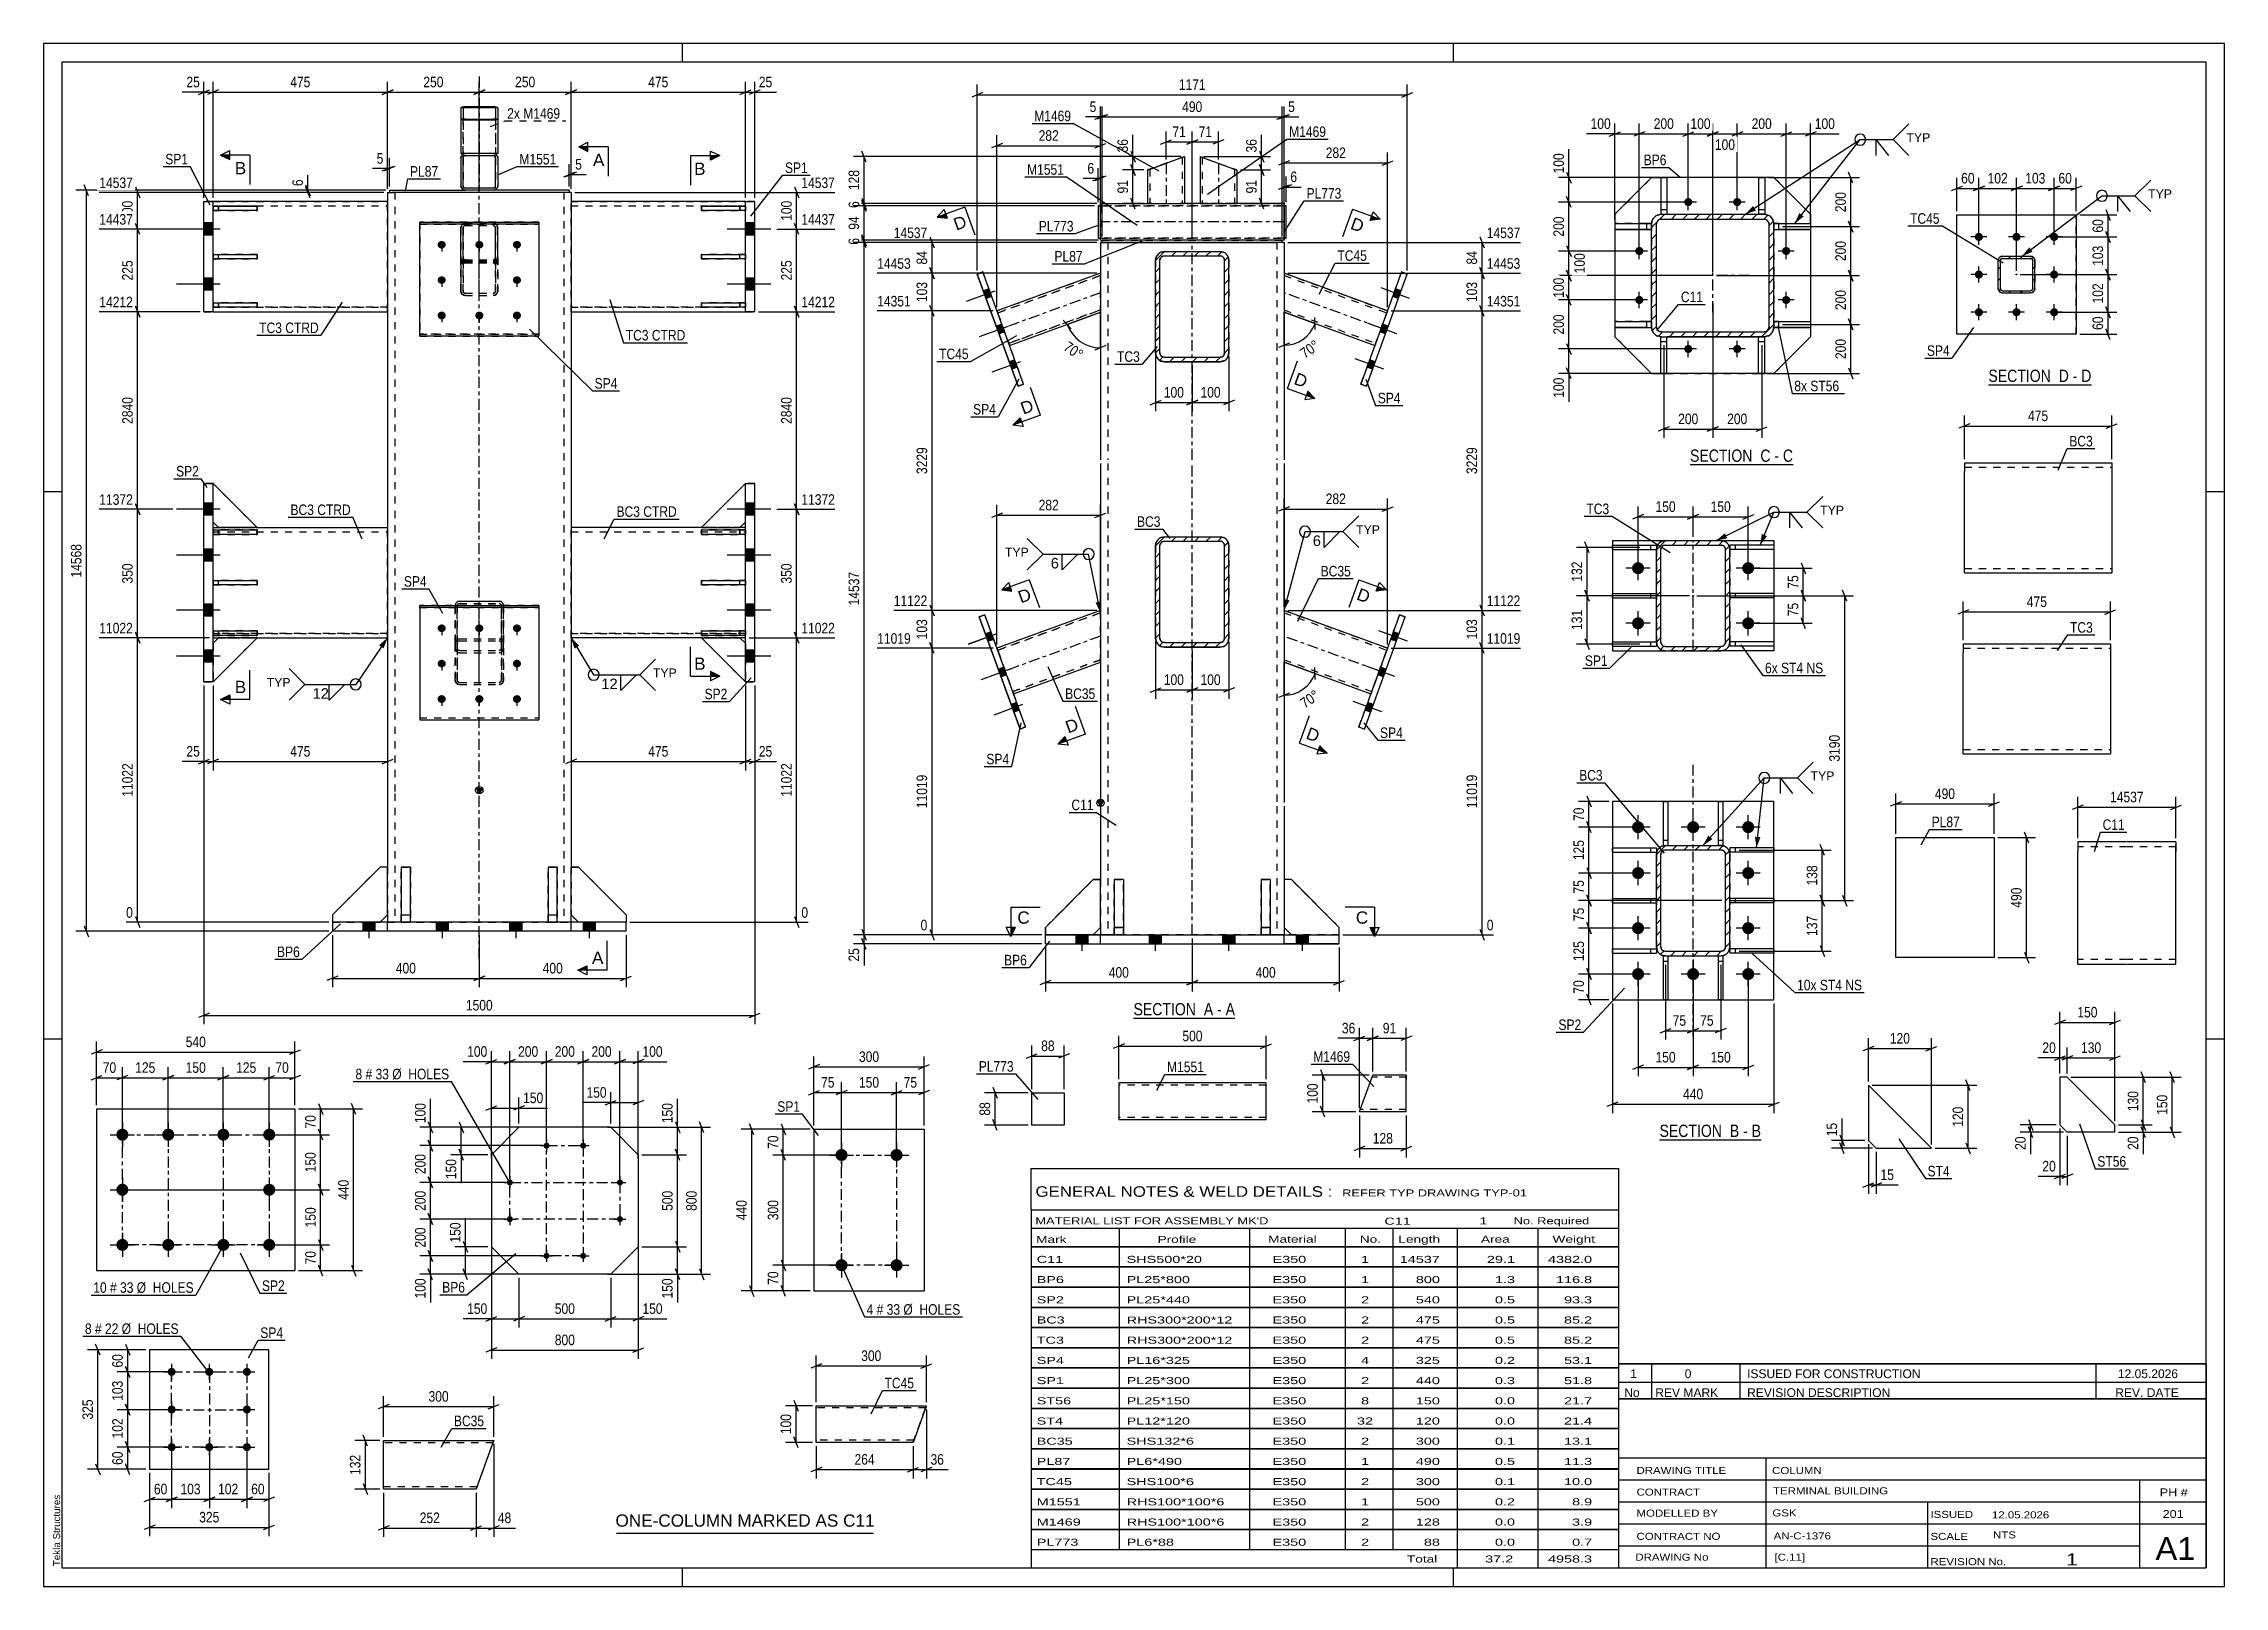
# Model space of a CAD drawing. Header units: millimetres. Extents: x 0 to 594, y 0 to 420.
import ezdxf

# ---------------------------------------------------------------- set-up
doc = ezdxf.new("R2010")
doc.units = ezdxf.units.MM
doc.linetypes.add('DXK_LINE_DOT2', pattern=[3.9198, 1.9599, -1.9599])
doc.linetypes.add('DXK_LINE_DOT3', pattern=[5.9187, 2.979, -0.9799, 0.9799, -0.9799])
doc.styles.add('Arial', font='arial.ttf', dxfattribs={"height": 0.2})
doc.styles.add('Arial Narrow', font='ARIALN.TTF', dxfattribs={"height": 0.2})

# ---------------------------------------------------------------- blocks, each defined once
blk = doc.blocks.new('Unknown-682013357-1131 - 22569')
at = {"color": 5, "linetype": 'Continuous'}
for p, q in [((594, 420), (0, 420)), ((0, 420), (0, 0)), ((174, 415), (174, 420)), ((384, 415), (384, 420)), ((594, 0), (594, 420)), ((589, 415), (5, 415)), ((5, 415), (5, 5)), ((589, 5), (589, 415)), ((5, 298), (0, 298)), ((594, 298), (589, 298)), ((5, 149), (0, 149)), ((594, 149), (589, 149)), ((0, 0), (594, 0)), ((5, 5), (589, 5)), ((174, 0), (174, 5)), ((384, 0), (384, 5))]:
    blk.add_line(p, q, dxfattribs=at)
at = {"color": 174, "linetype": 'Continuous', "style": 'Arial'}
blk.add_text('Tekla Structures', height=1.9102, rotation=90, dxfattribs=at).set_placement((4.5, 5.5))
blk = doc.blocks.new('Unknown-682013357-11 - 9699')
at = {"color": 6, "linetype": 'Continuous'}
blk.add_line((448.45, 305.41), (476.52, 305.41), dxfattribs=at)
at = {"color": 0, "linetype": 'Continuous'}
blk.add_wipeout([(466.56, 306.16), (466.56, 309.66), (448.45, 309.66), (448.45, 306.16)], dxfattribs=at)
blk.add_wipeout([(470.38, 306.16), (470.38, 309.66), (467.61, 309.66), (467.61, 306.16)], dxfattribs=at)
at = {"color": 7, "linetype": 'Continuous', "style": 'Arial Narrow'}
blk.add_text('SECTION ', height=3.34, dxfattribs=at).set_placement((448.45, 306.16))
at = {"color": 0, "linetype": 'Continuous'}
blk.add_wipeout([(472.7, 306.16), (472.7, 309.66), (471.43, 309.66), (471.43, 306.16)], dxfattribs=at)
at = {"color": 7, "linetype": 'Continuous', "style": 'Arial Narrow'}
blk.add_text('C', height=3.34, dxfattribs=at).set_placement((467.61, 306.16))
at = {"color": 0, "linetype": 'Continuous'}
blk.add_wipeout([(476.52, 306.16), (476.52, 309.66), (473.75, 309.66), (473.75, 306.16)], dxfattribs=at)
at = {"color": 7, "linetype": 'Continuous', "style": 'Arial Narrow'}
for s, p in [('C', (473.75, 306.16)), ('-', (471.43, 306.16))]:
    blk.add_text(s, height=3.34, dxfattribs=at).set_placement(p)
blk = doc.blocks.new('Unknown-682013357-13 - 9874')
at = {"color": 6, "linetype": 'Continuous'}
blk.add_line((529.72, 327.15), (557.79, 327.15), dxfattribs=at)
at = {"color": 0, "linetype": 'Continuous'}
blk.add_wipeout([(547.83, 327.9), (547.83, 331.4), (529.72, 331.4), (529.72, 327.9)], dxfattribs=at)
blk.add_wipeout([(551.64, 327.9), (551.64, 331.4), (548.88, 331.4), (548.88, 327.9)], dxfattribs=at)
at = {"color": 7, "linetype": 'Continuous', "style": 'Arial Narrow'}
blk.add_text('SECTION ', height=3.34, dxfattribs=at).set_placement((529.72, 327.9))
at = {"color": 0, "linetype": 'Continuous'}
blk.add_wipeout([(553.97, 327.9), (553.97, 331.4), (552.69, 331.4), (552.69, 327.9)], dxfattribs=at)
at = {"color": 7, "linetype": 'Continuous', "style": 'Arial Narrow'}
blk.add_text('D', height=3.34, dxfattribs=at).set_placement((548.88, 327.9))
at = {"color": 0, "linetype": 'Continuous'}
blk.add_wipeout([(557.79, 327.9), (557.79, 331.4), (555.02, 331.4), (555.02, 327.9)], dxfattribs=at)
at = {"color": 7, "linetype": 'Continuous', "style": 'Arial Narrow'}
for s, p in [('-', (552.69, 327.9)), ('D', (555.02, 327.9))]:
    blk.add_text(s, height=3.34, dxfattribs=at).set_placement(p)
blk = doc.blocks.new('Unknown-682013357-14 - 2981')
at = {"color": 6, "linetype": 'Continuous'}
blk.add_line((440.14, 121.6), (467.79, 121.6), dxfattribs=at)
at = {"color": 0, "linetype": 'Continuous'}
blk.add_wipeout([(458.25, 122.35), (458.25, 125.85), (440.14, 125.85), (440.14, 122.35)], dxfattribs=at)
blk.add_wipeout([(461.85, 122.35), (461.85, 125.85), (459.3, 125.85), (459.3, 122.35)], dxfattribs=at)
at = {"color": 7, "linetype": 'Continuous', "style": 'Arial Narrow'}
blk.add_text('SECTION ', height=3.34, dxfattribs=at).set_placement((440.14, 122.35))
at = {"color": 0, "linetype": 'Continuous'}
blk.add_wipeout([(464.18, 122.35), (464.18, 125.85), (462.9, 125.85), (462.9, 122.35)], dxfattribs=at)
at = {"color": 7, "linetype": 'Continuous', "style": 'Arial Narrow'}
blk.add_text('B', height=3.34, dxfattribs=at).set_placement((459.3, 122.35))
at = {"color": 0, "linetype": 'Continuous'}
blk.add_wipeout([(467.79, 122.35), (467.79, 125.85), (465.23, 125.85), (465.23, 122.35)], dxfattribs=at)
at = {"color": 7, "linetype": 'Continuous', "style": 'Arial Narrow'}
for s, p in [('B', (465.23, 122.35)), ('-', (462.9, 122.35))]:
    blk.add_text(s, height=3.34, dxfattribs=at).set_placement(p)
blk = doc.blocks.new('Unknown-682013357-17 - 2008')
at = {"color": 6, "linetype": 'Continuous'}
blk.add_line((296.86, 154.71), (324.5, 154.71), dxfattribs=at)
at = {"color": 0, "linetype": 'Continuous'}
blk.add_wipeout([(314.97, 155.46), (314.97, 158.96), (296.86, 158.96), (296.86, 155.46)], dxfattribs=at)
blk.add_wipeout([(318.57, 155.46), (318.57, 158.96), (316.02, 158.96), (316.02, 155.46)], dxfattribs=at)
at = {"color": 7, "linetype": 'Continuous', "style": 'Arial Narrow'}
blk.add_text('SECTION ', height=3.34, dxfattribs=at).set_placement((296.86, 155.46))
at = {"color": 0, "linetype": 'Continuous'}
blk.add_wipeout([(320.9, 155.46), (320.9, 158.96), (319.62, 158.96), (319.62, 155.46)], dxfattribs=at)
at = {"color": 7, "linetype": 'Continuous', "style": 'Arial Narrow'}
blk.add_text('A', height=3.34, dxfattribs=at).set_placement((316.02, 155.46))
at = {"color": 0, "linetype": 'Continuous'}
blk.add_wipeout([(324.5, 155.46), (324.5, 158.96), (321.95, 158.96), (321.95, 155.46)], dxfattribs=at)
at = {"color": 7, "linetype": 'Continuous', "style": 'Arial Narrow'}
for s, p in [('-', (319.62, 155.46)), ('A', (321.95, 155.46))]:
    blk.add_text(s, height=3.34, dxfattribs=at).set_placement(p)
blk = doc.blocks.new('Part-682013357-2961 - 2954')
at = {"color": 2, "linetype": 'Continuous'}
for p, q in [((522.87, 256.64), (522.87, 256.64)), ((522.87, 256.64), (522.87, 254.24)), ((522.87, 256.64), (542.87, 256.64)), ((542.97, 256.64), (562.97, 256.64)), ((562.97, 256.64), (562.97, 256.64)), ((562.97, 256.64), (562.97, 254.24)), ((522.87, 226.64), (522.87, 254.24)), ((562.97, 254.24), (562.97, 226.64)), ((522.87, 226.64), (522.87, 226.64)), ((522.87, 226.64), (542.87, 226.64)), ((542.97, 226.64), (562.97, 226.64)), ((562.97, 226.64), (562.97, 226.64))]:
    blk.add_line(p, q, dxfattribs=at)
at = {"color": 7, "linetype": 'DXK_LINE_DOT2'}
for p, q in [((522.87, 256.64), (542.87, 256.64)), ((522.87, 255.44), (522.87, 255.44)), ((522.87, 255.44), (542.87, 255.44)), ((522.87, 255.44), (542.87, 255.44)), ((542.97, 256.64), (562.97, 256.64)), ((542.97, 255.44), (562.97, 255.44)), ((542.97, 255.44), (562.97, 255.44)), ((562.97, 256.45), (562.97, 254.24)), ((562.97, 255.44), (562.97, 255.44)), ((522.87, 229.04), (522.87, 229.04)), ((522.87, 229.04), (522.87, 229.04)), ((522.87, 227.84), (522.87, 227.93)), ((522.87, 227.84), (522.87, 227.84)), ((522.87, 227.84), (542.87, 227.84)), ((522.87, 227.84), (542.87, 227.84)), ((522.87, 226.64), (542.87, 226.64)), ((522.87, 226.64), (522.87, 226.64)), ((542.97, 227.84), (562.97, 227.84)), ((542.97, 227.84), (562.97, 227.84)), ((542.97, 226.64), (562.97, 226.64)), ((562.97, 229.04), (562.97, 229.04)), ((562.97, 229.04), (562.97, 229.04)), ((562.97, 227.84), (562.97, 227.93)), ((562.97, 227.84), (562.97, 227.84)), ((562.97, 226.64), (562.97, 226.64))]:
    blk.add_line(p, q, dxfattribs=at)
blk = doc.blocks.new('Part-682013357-9753 - 9699')
at = {"color": 2, "linetype": 'Continuous'}
for p, q in [((471.31, 370.88), (471.31, 371.04)), ((471.31, 371.04), (472.64, 371.04)), ((471.31, 369.38), (472.64, 369.38)), ((471.31, 369.37), (472.64, 369.37)), ((472.64, 369.38), (472.64, 371.04)), ((472.64, 371.04), (481.31, 371.04)), ((481.31, 369.37), (472.64, 369.38)), ((472.64, 369.37), (481.31, 369.37)), ((481.31, 371.04), (481.31, 369.37)), ((481.31, 369.37), (481.31, 369.37))]:
    blk.add_line(p, q, dxfattribs=at)
at = {"color": 7, "linetype": 'DXK_LINE_DOT2'}
for p, q in [((472.64, 371.04), (471.31, 371.04)), ((471.31, 370.88), (471.31, 369.37)), ((471.31, 369.38), (471.31, 369.38)), ((471.31, 369.37), (471.31, 369.38)), ((471.31, 369.37), (471.31, 369.37)), ((472.64, 369.37), (472.64, 371.04)), ((472.64, 371.04), (481.31, 371.04)), ((481.31, 369.37), (481.31, 369.37))]:
    blk.add_line(p, q, dxfattribs=at)
blk = doc.blocks.new('Part-682013357-9704 - 9699')
at = {"color": 2, "linetype": 'Continuous'}
for p, q in [((437.98, 383.54), (427.98, 373.54)), ((437.98, 383.54), (440.48, 383.54)), ((437.98, 383.54), (437.98, 383.54)), ((467.14, 383.54), (442.14, 383.54)), ((471.31, 383.54), (468.81, 383.54)), ((481.31, 373.54), (471.31, 383.54)), ((471.31, 383.54), (471.31, 383.54)), ((427.98, 373.54), (427.98, 371.04)), ((427.98, 369.37), (427.98, 344.37)), ((481.31, 373.54), (481.31, 373.54)), ((481.31, 373.54), (481.31, 344.37)), ((427.98, 342.71), (427.98, 340.21)), ((427.98, 340.21), (427.98, 340.21)), ((427.98, 340.21), (437.98, 330.21)), ((471.31, 330.21), (481.31, 340.21)), ((481.31, 342.71), (481.31, 340.21)), ((437.98, 330.21), (437.98, 330.21)), ((437.98, 330.21), (440.48, 330.21)), ((467.14, 330.21), (442.14, 330.21)), ((471.31, 330.21), (468.81, 330.21)), ((471.31, 330.21), (471.31, 330.21))]:
    blk.add_line(p, q, dxfattribs=at)
at = {"color": 7, "linetype": 'DXK_LINE_DOT2'}
for p, q in [((427.98, 373.54), (437.98, 383.54)), ((471.31, 383.54), (437.98, 383.54)), ((440.48, 383.54), (442.14, 383.54)), ((468.81, 383.54), (467.14, 383.54)), ((471.31, 383.54), (481.31, 373.54)), ((427.98, 371.04), (427.98, 369.37)), ((427.98, 344.37), (427.98, 342.71)), ((437.98, 330.21), (427.98, 340.21)), ((471.31, 330.21), (481.31, 340.21)), ((481.31, 344.37), (481.31, 342.71)), ((481.31, 340.21), (481.31, 340.21)), ((437.98, 330.21), (471.31, 330.21)), ((440.48, 330.21), (442.14, 330.21)), ((468.81, 330.21), (467.14, 330.21))]:
    blk.add_line(p, q, dxfattribs=at)
blk = doc.blocks.new('Part-682013357-9750 - 9699')
at = {"color": 2, "linetype": 'Continuous'}
for p, q in [((427.98, 344.37), (436.64, 344.38)), ((427.98, 344.37), (427.98, 344.37)), ((427.98, 344.37), (427.98, 342.71)), ((427.98, 342.71), (436.64, 342.71)), ((436.64, 342.71), (427.98, 342.71)), ((436.64, 344.38), (436.64, 342.71)), ((436.64, 342.71), (437.98, 342.71)), ((437.98, 342.71), (437.98, 342.88)), ((437.98, 342.71), (437.98, 342.71))]:
    blk.add_line(p, q, dxfattribs=at)
at = {"color": 7, "linetype": 'DXK_LINE_DOT2'}
for p, q in [((436.64, 344.37), (427.98, 344.37)), ((436.64, 344.38), (437.98, 344.38)), ((437.98, 344.37), (436.64, 344.37)), ((436.64, 344.37), (436.64, 342.71)), ((436.64, 342.71), (437.98, 342.71)), ((437.98, 344.38), (437.98, 344.37)), ((437.98, 344.38), (437.98, 342.88))]:
    blk.add_line(p, q, dxfattribs=at)
blk = doc.blocks.new('Part-682013357-9751 - 9699')
at = {"color": 2, "linetype": 'Continuous'}
for p, q in [((427.97, 371.04), (427.97, 371.04)), ((427.97, 371.04), (436.64, 371.04)), ((427.97, 371.04), (427.97, 369.37)), ((436.64, 369.38), (427.97, 369.37)), ((427.97, 369.37), (436.64, 369.37)), ((436.64, 371.04), (436.64, 369.38)), ((436.64, 369.37), (437.97, 369.37)), ((437.97, 369.37), (437.97, 371.04)), ((437.97, 369.38), (437.97, 369.37))]:
    blk.add_line(p, q, dxfattribs=at)
at = {"color": 7, "linetype": 'DXK_LINE_DOT2'}
for p, q in [((436.64, 371.04), (427.97, 371.04)), ((437.97, 371.04), (436.64, 371.04)), ((436.64, 371.04), (437.97, 371.04)), ((436.64, 371.04), (436.64, 369.37)), ((437.97, 369.38), (436.64, 369.38)), ((437.97, 371.04), (437.97, 371.04))]:
    blk.add_line(p, q, dxfattribs=at)
blk = doc.blocks.new('Part-682013357-9752 - 9699')
at = {"color": 2, "linetype": 'Continuous'}
for p, q in [((471.31, 344.38), (472.64, 344.38)), ((471.31, 342.88), (471.31, 342.71)), ((471.31, 342.71), (472.64, 342.71)), ((472.64, 342.71), (471.31, 342.71)), ((471.31, 342.71), (471.31, 342.71)), ((471.31, 342.71), (471.31, 342.71)), ((472.64, 342.71), (472.64, 344.38)), ((472.64, 344.38), (481.31, 344.37)), ((472.64, 342.71), (481.31, 342.71)), ((481.31, 342.71), (472.64, 342.71)), ((481.31, 344.37), (481.31, 342.71)), ((481.31, 342.71), (481.31, 342.71))]:
    blk.add_line(p, q, dxfattribs=at)
at = {"color": 7, "linetype": 'DXK_LINE_DOT2'}
for p, q in [((471.31, 344.38), (471.31, 342.88)), ((472.64, 344.37), (471.31, 344.37)), ((472.64, 342.71), (472.64, 344.37)), ((472.64, 344.37), (481.31, 344.37)), ((481.31, 342.71), (481.31, 342.71))]:
    blk.add_line(p, q, dxfattribs=at)
blk = doc.blocks.new('Part-682013357-9754 - 9699')
at = {"color": 2, "linetype": 'Continuous'}
for p, q in [((467.14, 383.54), (467.14, 373.54)), ((468.81, 383.54), (467.14, 383.54)), ((468.81, 383.54), (468.81, 373.54)), ((467.14, 374.88), (468.81, 374.88)), ((468.81, 373.54), (468.64, 373.54)), ((468.81, 373.54), (468.65, 373.54))]:
    blk.add_line(p, q, dxfattribs=at)
at = {"color": 7, "linetype": 'DXK_LINE_DOT2'}
for p, q in [((467.14, 383.54), (468.81, 383.54)), ((467.14, 374.87), (468.81, 374.87)), ((467.14, 373.54), (467.14, 373.54)), ((468.65, 373.54), (467.14, 373.54)), ((468.64, 373.54), (467.14, 373.54))]:
    blk.add_line(p, q, dxfattribs=at)
blk = doc.blocks.new('Part-682013357-9755 - 9699')
at = {"color": 2, "linetype": 'Continuous'}
for p, q in [((440.48, 383.54), (440.48, 373.54)), ((442.14, 383.54), (440.48, 383.54)), ((442.14, 383.54), (442.14, 373.54)), ((440.48, 374.88), (442.14, 374.88)), ((440.48, 373.54), (440.63, 373.54)), ((440.48, 373.54), (440.64, 373.54))]:
    blk.add_line(p, q, dxfattribs=at)
at = {"color": 7, "linetype": 'DXK_LINE_DOT2'}
for p, q in [((440.48, 383.54), (442.14, 383.54)), ((440.48, 374.87), (442.14, 374.87)), ((440.63, 373.54), (442.14, 373.54)), ((440.64, 373.54), (442.14, 373.54)), ((442.14, 373.54), (442.14, 373.54))]:
    blk.add_line(p, q, dxfattribs=at)
blk = doc.blocks.new('Part-682013357-9756 - 9699')
at = {"color": 2, "linetype": 'Continuous'}
for p, q in [((467.14, 340.21), (468.81, 340.21)), ((467.14, 330.21), (467.14, 340.21)), ((467.14, 338.88), (468.81, 338.88)), ((468.81, 330.21), (468.81, 340.21)), ((467.14, 330.21), (468.81, 330.21))]:
    blk.add_line(p, q, dxfattribs=at)
at = {"color": 7, "linetype": 'DXK_LINE_DOT2'}
for p, q in [((467.14, 340.21), (468.81, 340.21)), ((467.14, 338.87), (468.81, 338.87)), ((468.81, 330.21), (467.14, 330.21))]:
    blk.add_line(p, q, dxfattribs=at)
blk = doc.blocks.new('Part-682013357-9757 - 9699')
at = {"color": 2, "linetype": 'Continuous'}
for p, q in [((440.48, 340.21), (442.14, 340.21)), ((440.48, 330.21), (440.48, 340.21)), ((440.48, 338.88), (442.14, 338.88)), ((442.14, 330.21), (442.14, 340.21)), ((440.48, 330.21), (442.14, 330.21))]:
    blk.add_line(p, q, dxfattribs=at)
at = {"color": 7, "linetype": 'DXK_LINE_DOT2'}
for p, q in [((440.48, 340.21), (442.14, 340.21)), ((440.48, 338.87), (442.14, 338.87)), ((442.14, 330.21), (440.48, 330.21))]:
    blk.add_line(p, q, dxfattribs=at)
blk = doc.blocks.new('Part-682013357-9758 - 9699')
at = {"linetype": 'Continuous'}
h = blk.add_hatch(dxfattribs=at)
h.set_pattern_fill('', scale=0.7, style=0, pattern_type=0)
h.set_pattern_definition([(45, (438.1786, 341.8558), (-1.57154, 1.57154), [])])
h.paths.add_polyline_path([(437.98, 342.88), (438.18, 341.86), (438.76, 340.99), (439.62, 340.41), (440.64, 340.21), (468.64, 340.21), (469.66, 340.41), (470.53, 340.99), (471.11, 341.86), (471.31, 342.88), (471.31, 370.88), (471.11, 371.9), (470.53, 372.76), (469.66, 373.34), (468.64, 373.54), (440.64, 373.54), (439.62, 373.34), (438.76, 372.76), (438.18, 371.9), (437.98, 370.88)])
h.paths.add_polyline_path([(439.41, 371.39), (439.7, 371.82), (440.13, 372.11), (440.64, 372.21), (468.64, 372.21), (469.15, 372.11), (469.59, 371.82), (469.87, 371.39), (469.98, 370.88), (469.98, 342.88), (469.87, 342.37), (469.59, 341.93), (469.15, 341.64), (468.64, 341.54), (440.64, 341.54), (440.13, 341.64), (439.7, 341.93), (439.41, 342.37), (439.31, 342.88), (439.31, 370.88)])
at = {"color": 2, "linetype": 'Continuous'}
for p, q in [((438.18, 371.9), (437.98, 370.88)), ((437.98, 342.88), (437.98, 370.88)), ((439.31, 370.88), (439.41, 371.39)), ((439.31, 342.88), (439.31, 370.88)), ((440.64, 373.54), (439.62, 373.34)), ((440.64, 372.21), (440.13, 372.11)), ((440.13, 372.11), (440.64, 372.21)), ((440.64, 373.54), (468.64, 373.54)), ((440.64, 372.21), (440.64, 372.21)), ((440.64, 372.21), (468.64, 372.21)), ((440.64, 372.21), (468.64, 372.21)), ((469.66, 373.34), (468.64, 373.54)), ((468.64, 372.21), (468.64, 372.21)), ((469.15, 372.11), (468.64, 372.21)), ((468.64, 372.21), (469.15, 372.11)), ((469.87, 371.39), (469.98, 370.88)), ((469.98, 342.88), (469.98, 370.88)), ((471.31, 370.88), (471.11, 371.9)), ((471.31, 342.88), (471.31, 370.88)), ((437.98, 342.88), (438.18, 341.86)), ((438.18, 341.85), (438.18, 341.86)), ((438.18, 341.85), (438.18, 341.86)), ((439.41, 342.37), (439.31, 342.88)), ((440.63, 340.21), (439.62, 340.41)), ((439.62, 340.41), (440.64, 340.21)), ((440.64, 341.54), (440.13, 341.64)), ((440.64, 341.54), (468.64, 341.54)), ((440.64, 340.21), (440.64, 340.21)), ((440.64, 340.21), (468.64, 340.21)), ((467.14, 340.21), (442.14, 340.21)), ((469.15, 341.64), (468.64, 341.54)), ((468.64, 340.21), (469.66, 340.41)), ((468.64, 340.21), (468.64, 340.21)), ((469.66, 340.41), (468.65, 340.21)), ((469.98, 342.88), (469.87, 342.37)), ((471.11, 341.86), (471.31, 342.88)), ((471.11, 341.86), (471.11, 341.85)), ((471.11, 341.86), (471.11, 341.85))]:
    blk.add_line(p, q, dxfattribs=at)
at = {"color": 7, "linetype": 'DXK_LINE_DOT2'}
for p, q in [((437.98, 370.87), (438.18, 371.89)), ((437.98, 370.88), (437.98, 342.87)), ((439.41, 371.38), (439.31, 370.87)), ((439.31, 370.87), (439.31, 370.88)), ((439.31, 342.87), (439.31, 370.87)), ((439.41, 371.38), (439.41, 371.39)), ((439.62, 373.34), (440.64, 373.54)), ((440.64, 373.54), (468.64, 373.54)), ((440.64, 373.54), (440.64, 373.54)), ((468.64, 373.54), (468.64, 373.54)), ((468.64, 373.54), (469.66, 373.34)), ((469.87, 371.38), (469.87, 371.39)), ((469.98, 370.87), (469.87, 371.38)), ((469.98, 370.87), (469.98, 370.88)), ((469.98, 342.87), (469.98, 370.87)), ((471.11, 371.89), (471.31, 370.87)), ((471.31, 370.88), (471.31, 342.87)), ((438.18, 341.86), (437.98, 342.87)), ((439.31, 342.87), (439.31, 342.88)), ((439.31, 342.87), (439.41, 342.36)), ((440.13, 341.64), (440.64, 341.54)), ((440.64, 340.21), (440.63, 340.21)), ((440.64, 341.54), (440.64, 341.54)), ((440.64, 341.54), (468.64, 341.54)), ((440.64, 340.21), (442.14, 340.21)), ((440.64, 340.21), (440.64, 340.21)), ((468.64, 340.21), (467.14, 340.21)), ((468.64, 341.54), (469.15, 341.64)), ((468.64, 341.54), (468.64, 341.54)), ((468.64, 340.21), (468.64, 340.21)), ((468.65, 340.21), (468.64, 340.21)), ((469.87, 342.36), (469.98, 342.87)), ((469.98, 342.87), (469.98, 342.88)), ((471.31, 342.87), (471.11, 341.86))]:
    blk.add_line(p, q, dxfattribs=at)
at = {"color": 7, "linetype": 'DXK_LINE_DOT3'}
for p, q in [((454.64, 346.87), (454.64, 366.88)), ((464.64, 356.87), (444.64, 356.87))]:
    blk.add_line(p, q, dxfattribs=at)
at = {"color": 7, "linetype": 'DXK_LINE_DOT2'}
for centre, radius, start, end in [((440.64, 370.87), 2.67, 112.5, 157.5), ((468.64, 370.87), 2.67, 22.5, 67.5), ((440.64, 342.87), 1.33, 202.5, 247.5), ((468.64, 342.87), 1.33, 292.5, 337.5)]:
    blk.add_arc(centre, radius, start, end, dxfattribs=at)
at = {"color": 2, "linetype": 'Continuous'}
for centre, radius, start, end in [((440.64, 370.88), 2.67, 112.5, 157.5), ((440.64, 370.87), 1.33, 112.5, 157.5), ((440.64, 370.88), 1.33, 112.5, 157.5), ((468.64, 370.87), 1.33, 22.5, 67.5), ((468.64, 370.88), 1.33, 22.5, 67.5), ((468.64, 370.88), 2.67, 22.5, 67.5), ((440.64, 342.88), 2.67, 202.5, 247.5), ((440.64, 342.87), 2.67, 202.5, 247.5), ((440.64, 342.88), 1.33, 202.5, 247.5), ((468.64, 342.88), 1.33, 292.5, 337.5), ((468.64, 342.88), 2.67, 292.5, 337.5), ((468.64, 342.87), 2.67, 292.5, 337.5)]:
    blk.add_arc(centre, radius, start, end, dxfattribs=at)
blk = doc.blocks.new('Bolt-682013357-9791 - 9699')
at = {"linetype": 'Continuous'}
for points in [[(447.98, 375.77), (447.75, 375.8), (447.53, 375.87), (447.33, 375.98), (447.16, 376.14), (447.02, 376.32), (446.93, 376.53), (446.88, 376.76), (446.88, 376.99), (446.93, 377.21), (447.02, 377.42), (447.16, 377.61), (447.33, 377.76), (447.53, 377.88), (447.75, 377.95), (447.98, 377.97), (448.2, 377.95), (448.42, 377.88), (448.62, 377.76), (448.79, 377.61), (448.93, 377.42), (449.02, 377.21), (449.07, 376.99), (449.07, 376.76), (449.02, 376.53), (448.93, 376.32), (448.79, 376.14), (448.62, 375.98), (448.42, 375.87), (448.2, 375.8)], [(461.31, 375.77), (461.08, 375.8), (460.86, 375.87), (460.66, 375.98), (460.49, 376.14), (460.36, 376.32), (460.26, 376.53), (460.21, 376.76), (460.21, 376.99), (460.26, 377.21), (460.36, 377.42), (460.49, 377.61), (460.66, 377.76), (460.86, 377.88), (461.08, 377.95), (461.31, 377.97), (461.54, 377.95), (461.76, 377.88), (461.96, 377.76), (462.13, 377.61), (462.26, 377.42), (462.36, 377.21), (462.4, 376.99), (462.4, 376.76), (462.36, 376.53), (462.26, 376.32), (462.13, 376.14), (461.96, 375.98), (461.76, 375.87), (461.54, 375.8)], [(434.64, 362.44), (434.41, 362.46), (434.19, 362.54), (434, 362.65), (433.82, 362.8), (433.69, 362.99), (433.6, 363.2), (433.55, 363.43), (433.55, 363.66), (433.6, 363.88), (433.69, 364.09), (433.82, 364.28), (434, 364.43), (434.19, 364.55), (434.41, 364.62), (434.64, 364.64), (434.87, 364.62), (435.09, 364.55), (435.29, 364.43), (435.46, 364.28), (435.59, 364.09), (435.69, 363.88), (435.74, 363.66), (435.74, 363.43), (435.69, 363.2), (435.59, 362.99), (435.46, 362.8), (435.29, 362.65), (435.09, 362.54), (434.87, 362.46)], [(474.64, 362.44), (474.41, 362.46), (474.19, 362.54), (474, 362.65), (473.82, 362.8), (473.69, 362.99), (473.6, 363.2), (473.55, 363.43), (473.55, 363.66), (473.6, 363.88), (473.69, 364.09), (473.82, 364.28), (474, 364.43), (474.19, 364.55), (474.41, 364.62), (474.64, 364.64), (474.87, 364.62), (475.09, 364.55), (475.29, 364.43), (475.46, 364.28), (475.59, 364.09), (475.69, 363.88), (475.74, 363.66), (475.74, 363.43), (475.69, 363.2), (475.59, 362.99), (475.46, 362.8), (475.29, 362.65), (475.09, 362.54), (474.87, 362.46)], [(434.64, 349.11), (434.41, 349.13), (434.19, 349.2), (434, 349.32), (433.82, 349.47), (433.69, 349.66), (433.6, 349.87), (433.55, 350.09), (433.55, 350.32), (433.6, 350.55), (433.69, 350.76), (433.82, 350.94), (434, 351.1), (434.19, 351.21), (434.41, 351.28), (434.64, 351.31), (434.87, 351.28), (435.09, 351.21), (435.29, 351.1), (435.46, 350.94), (435.59, 350.76), (435.69, 350.55), (435.74, 350.32), (435.74, 350.09), (435.69, 349.87), (435.59, 349.66), (435.46, 349.47), (435.29, 349.32), (435.09, 349.2), (434.87, 349.13)], [(474.64, 349.11), (474.41, 349.13), (474.19, 349.2), (474, 349.32), (473.82, 349.47), (473.69, 349.66), (473.6, 349.87), (473.55, 350.09), (473.55, 350.32), (473.6, 350.55), (473.69, 350.76), (473.82, 350.94), (474, 351.1), (474.19, 351.21), (474.41, 351.28), (474.64, 351.31), (474.87, 351.28), (475.09, 351.21), (475.29, 351.1), (475.46, 350.94), (475.59, 350.76), (475.69, 350.55), (475.74, 350.32), (475.74, 350.09), (475.69, 349.87), (475.59, 349.66), (475.46, 349.47), (475.29, 349.32), (475.09, 349.2), (474.87, 349.13)], [(447.98, 335.77), (447.75, 335.8), (447.53, 335.87), (447.33, 335.98), (447.16, 336.14), (447.02, 336.32), (446.93, 336.53), (446.88, 336.76), (446.88, 336.99), (446.93, 337.21), (447.02, 337.42), (447.16, 337.61), (447.33, 337.76), (447.53, 337.88), (447.75, 337.95), (447.98, 337.97), (448.2, 337.95), (448.42, 337.88), (448.62, 337.76), (448.79, 337.61), (448.93, 337.42), (449.02, 337.21), (449.07, 336.99), (449.07, 336.76), (449.02, 336.53), (448.93, 336.32), (448.79, 336.14), (448.62, 335.98), (448.42, 335.87), (448.2, 335.8)], [(461.31, 335.77), (461.08, 335.8), (460.86, 335.87), (460.66, 335.98), (460.49, 336.14), (460.36, 336.32), (460.26, 336.53), (460.21, 336.76), (460.21, 336.99), (460.26, 337.21), (460.36, 337.42), (460.49, 337.61), (460.66, 337.76), (460.86, 337.88), (461.08, 337.95), (461.31, 337.97), (461.54, 337.95), (461.76, 337.88), (461.96, 337.76), (462.13, 337.61), (462.26, 337.42), (462.36, 337.21), (462.4, 336.99), (462.4, 336.76), (462.36, 336.53), (462.26, 336.32), (462.13, 336.14), (461.96, 335.98), (461.76, 335.87), (461.54, 335.8)]]:
    blk.add_hatch(color=1, dxfattribs=at).paths.add_polyline_path(points)
at = {"color": 1, "linetype": 'Continuous'}
for p, q in [((450.18, 376.87), (445.78, 376.87)), ((447.98, 374.67), (447.98, 379.07)), ((463.51, 376.87), (459.11, 376.87)), ((461.31, 374.67), (461.31, 379.07)), ((436.84, 363.54), (432.44, 363.54)), ((434.64, 361.34), (434.64, 365.74)), ((476.84, 363.54), (472.44, 363.54)), ((474.64, 361.34), (474.64, 365.74)), ((434.64, 348.01), (434.64, 352.41)), ((474.64, 348.01), (474.64, 352.41)), ((436.84, 350.21), (432.44, 350.21)), ((476.84, 350.21), (472.44, 350.21)), ((447.98, 334.67), (447.98, 339.07)), ((461.31, 334.67), (461.31, 339.07)), ((450.18, 336.87), (445.78, 336.87)), ((463.51, 336.87), (459.11, 336.87))]:
    blk.add_line(p, q, dxfattribs=at)
blk = doc.blocks.new('Part-682013357-4124 - 4039')
at = {"color": 7, "linetype": 'DXK_LINE_DOT2'}
for p, q in [((191.18, 273.85), (179.18, 273.85)), ((179.18, 273.85), (179.18, 272.65)), ((189.68, 272.65), (189.68, 273.85)), ((191.18, 272.65), (191.18, 273.85)), ((179.18, 272.65), (191.18, 272.65))]:
    blk.add_line(p, q, dxfattribs=at)
blk = doc.blocks.new('Part-682013357-4073 - 4039')
at = {"color": 2, "linetype": 'Continuous'}
for p, q in [((91.67, 195.83), (78.67, 182.83)), ((93.67, 195.83), (91.67, 195.83)), ((93.67, 182.83), (93.67, 195.83)), ((78.67, 182.83), (78.67, 180.83)), ((91.67, 180.83), (93.67, 182.83))]:
    blk.add_line(p, q, dxfattribs=at)
at = {"color": 7, "linetype": 'DXK_LINE_DOT2'}
for p, q in [((93.67, 195.83), (91.67, 195.83)), ((78.67, 180.83), (91.67, 180.83)), ((78.67, 180.83), (91.67, 180.83))]:
    blk.add_line(p, q, dxfattribs=at)
blk = doc.blocks.new('Part-682013357-4115 - 4039')
at = {"color": 7, "linetype": 'DXK_LINE_DOT2'}
for p, q in [((46.17, 289.75), (46.17, 300.25)), ((46.17, 300.25), (58.17, 288.25)), ((47.67, 288.25), (46.17, 289.75)), ((58.17, 288.25), (47.67, 288.25)), ((58.17, 288.25), (47.67, 288.25))]:
    blk.add_line(p, q, dxfattribs=at)
blk = doc.blocks.new('Part-682013357-4114 - 4039')
at = {"color": 2, "linetype": 'Continuous'}
for p, q in [((46.17, 300.25), (58.17, 288.25)), ((47.67, 288.25), (46.17, 289.75)), ((58.17, 288.25), (47.67, 288.25))]:
    blk.add_line(p, q, dxfattribs=at)
at = {"color": 7, "linetype": 'DXK_LINE_DOT2'}
for p, q in [((46.17, 289.75), (46.17, 300.25)), ((58.17, 288.25), (47.67, 288.25))]:
    blk.add_line(p, q, dxfattribs=at)
blk = doc.blocks.new('Bolt-682013357-4044 - 4039')
at = {"linetype": 'Continuous'}
for points in [[(90.32, 180.83), (87.02, 180.83), (87.02, 178.33), (90.32, 178.33)], [(90.32, 180.83), (87.02, 180.83), (87.02, 178.33), (90.32, 178.33)], [(110.32, 180.83), (107.02, 180.83), (107.02, 178.33), (110.32, 178.33)], [(110.32, 180.83), (107.02, 180.83), (107.02, 178.33), (110.32, 178.33)], [(130.32, 180.83), (127.02, 180.83), (127.02, 178.33), (130.32, 178.33)], [(130.32, 180.83), (127.02, 180.83), (127.02, 178.33), (130.32, 178.33)], [(150.32, 180.83), (147.02, 180.83), (147.02, 178.33), (150.32, 178.33)], [(150.32, 180.83), (147.02, 180.83), (147.02, 178.33), (150.32, 178.33)]]:
    blk.add_hatch(color=1, dxfattribs=at).paths.add_polyline_path(points)
at = {"color": 1, "linetype": 'Continuous'}
for p, q in [((87.02, 178.33), (87.02, 180.83)), ((87.02, 178.33), (87.02, 180.83)), ((88.67, 176.43), (88.67, 180.83)), ((88.67, 176.43), (88.67, 180.83)), ((90.32, 178.33), (90.32, 180.83)), ((90.32, 178.33), (90.32, 180.83)), ((107.02, 178.33), (107.02, 180.83)), ((107.02, 178.33), (107.02, 180.83)), ((108.67, 176.43), (108.67, 180.83)), ((108.67, 176.43), (108.67, 180.83)), ((110.32, 178.33), (110.32, 180.83)), ((110.32, 178.33), (110.32, 180.83)), ((127.02, 178.33), (127.02, 180.83)), ((127.02, 178.33), (127.02, 180.83)), ((128.67, 176.43), (128.67, 180.83)), ((128.67, 176.43), (128.67, 180.83)), ((130.32, 178.33), (130.32, 180.83)), ((130.32, 178.33), (130.32, 180.83)), ((147.02, 178.33), (147.02, 180.83)), ((147.02, 178.33), (147.02, 180.83)), ((148.67, 176.43), (148.67, 180.83)), ((148.67, 176.43), (148.67, 180.83)), ((150.32, 178.33), (150.32, 180.83)), ((150.32, 178.33), (150.32, 180.83))]:
    blk.add_line(p, q, dxfattribs=at)
blk = doc.blocks.new('Part-682013357-4121 - 4039')
at = {"color": 7, "linetype": 'DXK_LINE_DOT2'}
for p, q in [((179.18, 258.25), (189.68, 258.25)), ((191.18, 246.25), (179.18, 258.25)), ((179.18, 258.25), (189.68, 258.25)), ((189.68, 258.25), (191.18, 256.75)), ((191.18, 256.75), (191.18, 246.25))]:
    blk.add_line(p, q, dxfattribs=at)
blk = doc.blocks.new('Part-682013357-16520 - 4039')
at = {"color": 7, "linetype": 'DXK_LINE_DOT3'}
blk.add_line((118.68, 411.04), (118.68, 380.09), dxfattribs=at)
at = {"color": 7, "linetype": 'DXK_LINE_DOT2'}
for p, q in [((113.68, 402.42), (113.77, 402.59)), ((113.68, 402.42), (113.68, 390.09)), ((113.77, 399.49), (113.68, 399.65)), ((113.77, 402.59), (114.03, 402.73)), ((114.03, 399.35), (113.77, 399.49)), ((114.03, 402.73), (114.42, 402.82)), ((114.42, 399.25), (114.03, 399.35)), ((114.32, 402.5), (114.28, 402.42)), ((114.28, 402.42), (114.28, 390.09)), ((114.28, 399.65), (114.32, 399.57)), ((114.45, 402.57), (114.32, 402.5)), ((114.32, 399.57), (114.45, 399.5)), ((114.42, 402.82), (114.88, 402.86)), ((114.88, 399.22), (114.42, 399.25)), ((114.65, 402.62), (114.45, 402.57)), ((114.45, 399.5), (114.65, 399.45)), ((114.88, 402.64), (114.65, 402.62)), ((114.65, 399.45), (114.88, 399.44)), ((114.88, 402.86), (122.48, 402.86)), ((114.88, 402.64), (122.48, 402.64)), ((114.88, 399.44), (122.48, 399.44)), ((114.88, 399.22), (122.48, 399.22)), ((122.48, 402.86), (122.94, 402.82)), ((122.71, 402.62), (122.48, 402.64)), ((122.48, 399.44), (122.71, 399.45)), ((122.94, 399.25), (122.48, 399.22)), ((122.9, 402.57), (122.71, 402.62)), ((122.71, 399.45), (122.9, 399.5)), ((123.03, 402.5), (122.9, 402.57)), ((122.9, 399.5), (123.03, 399.57)), ((122.94, 402.82), (123.33, 402.73)), ((123.33, 399.35), (122.94, 399.25)), ((123.08, 402.42), (123.03, 402.5)), ((123.03, 399.57), (123.08, 399.65)), ((123.08, 402.42), (123.08, 390.09)), ((123.33, 402.73), (123.59, 402.59)), ((123.59, 399.49), (123.33, 399.35)), ((123.59, 402.59), (123.68, 402.42)), ((123.68, 399.65), (123.59, 399.49)), ((123.68, 402.42), (123.68, 390.09)), ((123.68, 390.09), (113.68, 390.09))]:
    blk.add_line(p, q, dxfattribs=at)
blk = doc.blocks.new('Part-682013357-4120 - 4039')
at = {"color": 2, "linetype": 'Continuous'}
for p, q in [((191.18, 246.25), (179.18, 258.25)), ((179.18, 258.25), (189.68, 258.25)), ((189.68, 258.25), (191.18, 256.75))]:
    blk.add_line(p, q, dxfattribs=at)
at = {"color": 7, "linetype": 'DXK_LINE_DOT2'}
for p, q in [((179.18, 258.25), (189.68, 258.25)), ((191.18, 256.75), (191.18, 246.25))]:
    blk.add_line(p, q, dxfattribs=at)
blk = doc.blocks.new('Bolt-682013357-4045 - 4039')
at = {"color": 1, "linetype": 'DXK_LINE_DOT2'}
for p, q in [((108.43, 259.84), (108.43, 262.68)), ((118.68, 259.84), (118.68, 262.68)), ((128.93, 259.84), (128.93, 262.68)), ((108.43, 250.21), (108.43, 253.05)), ((128.93, 250.21), (128.93, 253.05)), ((108.43, 240.58), (108.43, 243.42)), ((118.68, 240.58), (118.68, 243.42)), ((128.93, 240.58), (128.93, 243.42))]:
    blk.add_line(p, q, dxfattribs=at)
blk = doc.blocks.new('Part-682013357-4127 - 4039')
at = {"color": 2, "linetype": 'Continuous'}
for p, q in [((179.18, 273.85), (191.18, 273.85)), ((179.18, 272.65), (179.18, 273.85)), ((191.18, 273.85), (191.18, 272.65)), ((191.18, 272.65), (179.18, 272.65))]:
    blk.add_line(p, q, dxfattribs=at)
at = {"color": 7, "linetype": 'DXK_LINE_DOT2'}
blk.add_line((189.68, 272.65), (189.68, 273.85), dxfattribs=at)
blk = doc.blocks.new('Bolt-682013357-4046 - 4039')
at = {"color": 1, "linetype": 'DXK_LINE_DOT2'}
for p, q in [((108.43, 364.26), (108.43, 367.1)), ((118.68, 364.26), (118.68, 367.1)), ((128.93, 364.26), (128.93, 367.1)), ((108.43, 354.63), (108.43, 357.47)), ((128.93, 354.63), (128.93, 357.47)), ((108.43, 345), (108.43, 347.84)), ((118.68, 345), (118.68, 347.84)), ((128.93, 345), (128.93, 347.84))]:
    blk.add_line(p, q, dxfattribs=at)
blk = doc.blocks.new('Part-682013357-4126 - 4039')
at = {"color": 2, "linetype": 'Continuous'}
for p, q in [((179.18, 287.6), (191.18, 287.6)), ((179.18, 286.4), (179.18, 287.6)), ((191.18, 286.4), (179.18, 286.4)), ((191.18, 287.6), (191.18, 286.4))]:
    blk.add_line(p, q, dxfattribs=at)
at = {"color": 7, "linetype": 'DXK_LINE_DOT2'}
blk.add_line((189.68, 286.4), (189.68, 287.6), dxfattribs=at)
blk = doc.blocks.new('Bolt-682013357-4047 - 4039')
at = {"linetype": 'Continuous'}
for points in [[(43.67, 371.17), (43.67, 367.87), (46.17, 367.87), (46.17, 371.17)], [(43.67, 371.17), (43.67, 367.87), (46.17, 367.87), (46.17, 371.17)], [(43.67, 356.17), (43.67, 352.87), (46.17, 352.87), (46.17, 356.17)], [(43.67, 356.17), (43.67, 352.87), (46.17, 352.87), (46.17, 356.17)]]:
    blk.add_hatch(color=1, dxfattribs=at).paths.add_polyline_path(points)
at = {"color": 1, "linetype": 'Continuous'}
for p, q in [((48.07, 369.52), (36.17, 369.52)), ((48.07, 369.52), (36.17, 369.52)), ((46.17, 371.17), (43.67, 371.17)), ((46.17, 371.17), (43.67, 371.17)), ((46.17, 367.87), (43.67, 367.87)), ((46.17, 367.87), (43.67, 367.87)), ((48.07, 354.52), (36.17, 354.52)), ((48.07, 354.52), (36.17, 354.52)), ((46.17, 356.17), (43.67, 356.17)), ((46.17, 356.17), (43.67, 356.17)), ((46.17, 352.87), (43.67, 352.87)), ((46.17, 352.87), (43.67, 352.87))]:
    blk.add_line(p, q, dxfattribs=at)
blk = doc.blocks.new('Part-682013357-4117 - 4039')
at = {"color": 7, "linetype": 'DXK_LINE_DOT2'}
for p, q in [((47.67, 258.25), (46.17, 256.75)), ((46.17, 246.25), (58.17, 258.25)), ((46.17, 256.75), (46.17, 246.25)), ((58.17, 258.25), (47.67, 258.25)), ((58.17, 258.25), (47.67, 258.25))]:
    blk.add_line(p, q, dxfattribs=at)
blk = doc.blocks.new('Bolt-682013357-4048 - 4039')
at = {"linetype": 'Continuous'}
for points in [[(43.67, 294.9), (43.67, 291.6), (46.17, 291.6), (46.17, 294.9)], [(43.67, 294.9), (43.67, 291.6), (46.17, 291.6), (46.17, 294.9)], [(43.67, 294.9), (43.67, 291.6), (46.17, 291.6), (46.17, 294.9)], [(43.67, 282.4), (43.67, 279.1), (46.17, 279.1), (46.17, 282.4)], [(43.67, 282.4), (43.67, 279.1), (46.17, 279.1), (46.17, 282.4)], [(43.67, 267.4), (43.67, 264.1), (46.17, 264.1), (46.17, 267.4)], [(43.67, 267.4), (43.67, 264.1), (46.17, 264.1), (46.17, 267.4)], [(43.67, 254.9), (43.67, 251.6), (46.17, 251.6), (46.17, 254.9)], [(43.67, 254.9), (43.67, 251.6), (46.17, 251.6), (46.17, 254.9)], [(43.67, 254.9), (43.67, 251.6), (46.17, 251.6), (46.17, 254.9)]]:
    blk.add_hatch(color=1, dxfattribs=at).paths.add_polyline_path(points)
at = {"color": 1, "linetype": 'Continuous'}
for p, q in [((48.07, 293.25), (36.17, 293.25)), ((48.07, 293.25), (36.17, 293.25)), ((48.07, 293.25), (36.17, 293.25)), ((46.17, 294.9), (43.67, 294.9)), ((46.17, 294.9), (43.67, 294.9)), ((46.17, 294.9), (43.67, 294.9)), ((46.17, 291.6), (43.67, 291.6)), ((46.17, 291.6), (43.67, 291.6)), ((46.17, 291.6), (43.67, 291.6)), ((48.07, 280.75), (36.17, 280.75)), ((48.07, 280.75), (36.17, 280.75)), ((46.17, 282.4), (43.67, 282.4)), ((46.17, 282.4), (43.67, 282.4)), ((46.17, 279.1), (43.67, 279.1)), ((46.17, 279.1), (43.67, 279.1)), ((46.17, 267.4), (43.67, 267.4)), ((46.17, 267.4), (43.67, 267.4)), ((48.07, 265.75), (36.17, 265.75)), ((48.07, 265.75), (36.17, 265.75)), ((46.17, 264.1), (43.67, 264.1)), ((46.17, 264.1), (43.67, 264.1)), ((48.07, 253.25), (36.17, 253.25)), ((48.07, 253.25), (36.17, 253.25)), ((48.07, 253.25), (36.17, 253.25)), ((46.17, 254.9), (43.67, 254.9)), ((46.17, 254.9), (43.67, 254.9)), ((46.17, 254.9), (43.67, 254.9)), ((46.17, 251.6), (43.67, 251.6)), ((46.17, 251.6), (43.67, 251.6)), ((46.17, 251.6), (43.67, 251.6))]:
    blk.add_line(p, q, dxfattribs=at)
blk = doc.blocks.new('Part-682013357-4116 - 4039')
at = {"color": 2, "linetype": 'Continuous'}
for p, q in [((47.67, 258.25), (46.17, 256.75)), ((46.17, 246.25), (58.17, 258.25)), ((58.17, 258.25), (47.67, 258.25))]:
    blk.add_line(p, q, dxfattribs=at)
at = {"color": 7, "linetype": 'DXK_LINE_DOT2'}
for p, q in [((46.17, 256.75), (46.17, 246.25)), ((58.17, 258.25), (47.67, 258.25))]:
    blk.add_line(p, q, dxfattribs=at)
blk = doc.blocks.new('Bolt-682013357-4049 - 4039')
at = {"linetype": 'Continuous'}
for points in [[(191.18, 371.17), (191.18, 367.87), (193.68, 367.87), (193.68, 371.17)], [(191.18, 371.17), (191.18, 367.87), (193.68, 367.87), (193.68, 371.17)], [(191.18, 356.17), (191.18, 352.87), (193.68, 352.87), (193.68, 356.17)], [(191.18, 356.17), (191.18, 352.87), (193.68, 352.87), (193.68, 356.17)]]:
    blk.add_hatch(color=1, dxfattribs=at).paths.add_polyline_path(points)
at = {"color": 1, "linetype": 'Continuous'}
for p, q in [((198.08, 369.52), (186.18, 369.52)), ((198.08, 369.52), (186.18, 369.52)), ((193.68, 371.17), (191.18, 371.17)), ((193.68, 371.17), (191.18, 371.17)), ((193.68, 367.87), (191.18, 367.87)), ((193.68, 367.87), (191.18, 367.87)), ((198.08, 354.52), (186.18, 354.52)), ((198.08, 354.52), (186.18, 354.52)), ((193.68, 356.17), (191.18, 356.17)), ((193.68, 356.17), (191.18, 356.17)), ((193.68, 352.87), (191.18, 352.87)), ((193.68, 352.87), (191.18, 352.87))]:
    blk.add_line(p, q, dxfattribs=at)
blk = doc.blocks.new('Part-682013357-4107 - 4039')
at = {"color": 2, "linetype": 'Continuous'}
for p, q in [((94.17, 380.09), (114.88, 380.09)), ((94.17, 380.09), (94.17, 379.49)), ((94.17, 379.49), (95.85, 379.49)), ((143.17, 380.09), (122.48, 380.09)), ((143.17, 379.49), (141.5, 379.49)), ((143.17, 380.09), (143.17, 379.49))]:
    blk.add_line(p, q, dxfattribs=at)
at = {"color": 7, "linetype": 'DXK_LINE_DOT2'}
for p, q in [((141.5, 379.49), (95.85, 379.49)), ((122.48, 380.09), (114.88, 380.09))]:
    blk.add_line(p, q, dxfattribs=at)
blk = doc.blocks.new('Bolt-682013357-4050 - 4039')
at = {"linetype": 'Continuous'}
for points in [[(191.18, 294.9), (191.18, 291.6), (193.68, 291.6), (193.68, 294.9)], [(191.18, 294.9), (191.18, 291.6), (193.68, 291.6), (193.68, 294.9)], [(191.18, 294.9), (191.18, 291.6), (193.68, 291.6), (193.68, 294.9)], [(191.18, 282.4), (191.18, 279.1), (193.68, 279.1), (193.68, 282.4)], [(191.18, 282.4), (191.18, 279.1), (193.68, 279.1), (193.68, 282.4)], [(191.18, 267.4), (191.18, 264.1), (193.68, 264.1), (193.68, 267.4)], [(191.18, 267.4), (191.18, 264.1), (193.68, 264.1), (193.68, 267.4)], [(191.18, 254.9), (191.18, 251.6), (193.68, 251.6), (193.68, 254.9)], [(191.18, 254.9), (191.18, 251.6), (193.68, 251.6), (193.68, 254.9)], [(191.18, 254.9), (191.18, 251.6), (193.68, 251.6), (193.68, 254.9)]]:
    blk.add_hatch(color=1, dxfattribs=at).paths.add_polyline_path(points)
at = {"color": 1, "linetype": 'Continuous'}
for p, q in [((198.08, 293.25), (186.18, 293.25)), ((198.08, 293.25), (186.18, 293.25)), ((198.08, 293.25), (186.18, 293.25)), ((193.68, 294.9), (191.18, 294.9)), ((193.68, 294.9), (191.18, 294.9)), ((193.68, 294.9), (191.18, 294.9)), ((193.68, 291.6), (191.18, 291.6)), ((193.68, 291.6), (191.18, 291.6)), ((193.68, 291.6), (191.18, 291.6)), ((198.08, 280.75), (186.18, 280.75)), ((198.08, 280.75), (186.18, 280.75)), ((193.68, 282.4), (191.18, 282.4)), ((193.68, 282.4), (191.18, 282.4)), ((193.68, 279.1), (191.18, 279.1)), ((193.68, 279.1), (191.18, 279.1)), ((193.68, 267.4), (191.18, 267.4)), ((193.68, 267.4), (191.18, 267.4)), ((198.08, 265.75), (186.18, 265.75)), ((198.08, 265.75), (186.18, 265.75)), ((193.68, 264.1), (191.18, 264.1)), ((193.68, 264.1), (191.18, 264.1)), ((198.08, 253.25), (186.18, 253.25)), ((198.08, 253.25), (186.18, 253.25)), ((198.08, 253.25), (186.18, 253.25)), ((193.68, 254.9), (191.18, 254.9)), ((193.68, 254.9), (191.18, 254.9)), ((193.68, 254.9), (191.18, 254.9)), ((193.68, 251.6), (191.18, 251.6)), ((193.68, 251.6), (191.18, 251.6)), ((193.68, 251.6), (191.18, 251.6))]:
    blk.add_line(p, q, dxfattribs=at)
blk = doc.blocks.new('Part-682013357-4067 - 4039')
at = {"linetype": 'Continuous'}
blk.add_hatch(color=2, dxfattribs=at).paths.add_polyline_path([(118.67, 215.84), (117.87, 217.24), (119.47, 217.24)])
at = {"color": 7, "linetype": 'DXK_LINE_DOT3'}
for p, q in [((118.67, 320.35), (118.67, 389.49)), ((118.67, 215.93), (118.67, 320.25)), ((118.67, 170.83), (118.67, 215.83))]:
    blk.add_line(p, q, dxfattribs=at)
at = {"color": 2, "linetype": 'Continuous'}
for p, q in [((93.67, 379.49), (93.67, 320.35)), ((93.67, 379.49), (94.17, 379.49)), ((141.5, 379.49), (95.85, 379.49)), ((143.67, 379.49), (143.17, 379.49)), ((143.67, 379.49), (143.67, 320.35)), ((93.67, 320.25), (93.67, 215.93)), ((143.67, 320.25), (143.67, 215.93)), ((93.67, 215.83), (93.67, 195.83)), ((118.67, 215.84), (117.87, 217.24)), ((117.87, 217.24), (119.47, 217.24)), ((119.47, 217.24), (118.67, 215.84)), ((143.67, 215.83), (143.67, 195.83)), ((93.67, 182.83), (93.67, 180.83)), ((143.67, 180.83), (143.67, 182.83))]:
    blk.add_line(p, q, dxfattribs=at)
at = {"color": 7, "linetype": 'DXK_LINE_DOT2'}
for p, q in [((94.17, 379.49), (95.83, 379.49)), ((95.85, 379.49), (94.85, 379.49)), ((95.67, 379.49), (95.67, 320.35)), ((95.83, 379.49), (95.85, 379.49)), ((143.17, 379.49), (141.09, 379.49)), ((141.67, 379.49), (141.67, 320.35)), ((95.67, 320.25), (95.67, 215.93)), ((141.67, 320.25), (141.67, 215.93)), ((95.67, 215.83), (95.67, 180.83)), ((141.67, 215.83), (141.67, 180.83)), ((93.67, 195.83), (93.67, 182.83)), ((143.67, 195.83), (143.67, 182.83)), ((93.67, 180.83), (143.67, 180.83))]:
    blk.add_line(p, q, dxfattribs=at)
at = {"color": 2, "linetype": 'Continuous'}
blk.add_circle((118.67, 216.74), 1, dxfattribs=at)
blk = doc.blocks.new('Part-682013357-4072 - 4039')
at = {"color": 2, "linetype": 'Continuous'}
for p, q in [((158.67, 180.83), (78.67, 180.83)), ((78.67, 180.83), (78.67, 178.33)), ((158.67, 178.33), (78.67, 178.33)), ((93.67, 178.33), (93.67, 180.83)), ((143.67, 178.33), (143.67, 180.83)), ((158.67, 178.33), (158.67, 180.83))]:
    blk.add_line(p, q, dxfattribs=at)
blk = doc.blocks.new('Part-682013357-4074 - 4039')
at = {"color": 2, "linetype": 'Continuous'}
for p, q in [((97.42, 195.83), (97.42, 180.83)), ((99.92, 195.83), (97.42, 195.83)), ((99.92, 180.83), (99.92, 195.83)), ((97.42, 182.83), (99.92, 182.83)), ((97.42, 180.83), (99.92, 180.83))]:
    blk.add_line(p, q, dxfattribs=at)
at = {"color": 7, "linetype": 'DXK_LINE_DOT2'}
for p, q in [((97.42, 195.83), (99.92, 195.83)), ((97.42, 182.83), (99.92, 182.83)), ((97.42, 180.83), (99.92, 180.83))]:
    blk.add_line(p, q, dxfattribs=at)
blk = doc.blocks.new('Part-682013357-4075 - 4039')
at = {"color": 7, "linetype": 'DXK_LINE_DOT2'}
for p, q in [((91.67, 195.83), (78.67, 182.83)), ((93.67, 195.83), (91.67, 195.83)), ((93.67, 195.83), (91.67, 195.83)), ((93.67, 182.83), (93.67, 195.83)), ((78.67, 182.83), (78.67, 180.83)), ((78.67, 180.83), (91.67, 180.83)), ((78.67, 180.83), (91.67, 180.83)), ((91.67, 180.83), (93.67, 182.83))]:
    blk.add_line(p, q, dxfattribs=at)
blk = doc.blocks.new('Part-682013357-4076 - 4039')
at = {"color": 7, "linetype": 'DXK_LINE_DOT2'}
for p, q in [((97.42, 180.83), (97.42, 195.83)), ((99.92, 195.83), (97.42, 195.83)), ((97.42, 195.83), (99.92, 195.83)), ((99.92, 195.83), (99.92, 180.83)), ((97.42, 182.83), (99.92, 182.83)), ((97.42, 182.83), (99.92, 182.83)), ((99.92, 180.83), (97.42, 180.83)), ((97.42, 180.83), (99.92, 180.83))]:
    blk.add_line(p, q, dxfattribs=at)
blk = doc.blocks.new('Part-682013357-4077 - 4039')
at = {"color": 2, "linetype": 'Continuous'}
for p, q in [((143.67, 182.83), (143.67, 195.83)), ((145.67, 195.83), (143.67, 195.83)), ((145.67, 195.83), (158.67, 182.83)), ((145.67, 180.83), (143.67, 182.83)), ((158.67, 182.83), (158.67, 180.83))]:
    blk.add_line(p, q, dxfattribs=at)
at = {"color": 7, "linetype": 'DXK_LINE_DOT2'}
for p, q in [((143.67, 195.83), (145.67, 195.83)), ((158.67, 180.83), (145.67, 180.83)), ((158.67, 180.83), (145.67, 180.83))]:
    blk.add_line(p, q, dxfattribs=at)
blk = doc.blocks.new('Part-682013357-4078 - 4039')
at = {"color": 2, "linetype": 'Continuous'}
for p, q in [((137.42, 195.83), (137.42, 180.83)), ((139.92, 195.83), (137.42, 195.83)), ((139.92, 180.83), (139.92, 195.83)), ((137.42, 182.83), (139.92, 182.83)), ((137.42, 180.83), (139.92, 180.83))]:
    blk.add_line(p, q, dxfattribs=at)
at = {"color": 7, "linetype": 'DXK_LINE_DOT2'}
for p, q in [((137.42, 195.83), (139.92, 195.83)), ((137.42, 182.83), (139.92, 182.83)), ((137.42, 180.83), (139.92, 180.83))]:
    blk.add_line(p, q, dxfattribs=at)
blk = doc.blocks.new('Part-682013357-4079 - 4039')
at = {"color": 7, "linetype": 'DXK_LINE_DOT2'}
for p, q in [((58.17, 349.47), (46.17, 349.47)), ((46.17, 349.47), (46.17, 348.27)), ((46.17, 348.27), (58.17, 348.27)), ((47.67, 349.47), (47.67, 348.27)), ((58.17, 348.27), (58.17, 349.47))]:
    blk.add_line(p, q, dxfattribs=at)
blk = doc.blocks.new('Part-682013357-4080 - 4039')
at = {"color": 7, "linetype": 'DXK_LINE_DOT2'}
for p, q in [((58.17, 375.77), (46.17, 375.77)), ((46.17, 375.77), (46.17, 374.57)), ((46.17, 374.57), (58.17, 374.57)), ((47.67, 375.77), (47.67, 374.57)), ((58.17, 374.57), (58.17, 375.77))]:
    blk.add_line(p, q, dxfattribs=at)
blk = doc.blocks.new('Part-682013357-4081 - 4039')
at = {"color": 7, "linetype": 'DXK_LINE_DOT2'}
for p, q in [((58.17, 362.62), (46.17, 362.62)), ((46.17, 362.62), (46.17, 361.42)), ((47.67, 361.42), (47.67, 362.62)), ((58.17, 361.42), (58.17, 362.62)), ((46.17, 361.42), (58.17, 361.42))]:
    blk.add_line(p, q, dxfattribs=at)
blk = doc.blocks.new('Part-682013357-4082 - 4039')
at = {"color": 2, "linetype": 'Continuous'}
for p, q in [((46.17, 348.27), (46.17, 349.47)), ((46.17, 349.47), (58.17, 349.47)), ((58.17, 348.27), (46.17, 348.27)), ((58.17, 349.47), (58.17, 348.27))]:
    blk.add_line(p, q, dxfattribs=at)
at = {"color": 7, "linetype": 'DXK_LINE_DOT2'}
blk.add_line((47.67, 348.27), (47.67, 349.47), dxfattribs=at)
blk = doc.blocks.new('Part-682013357-4083 - 4039')
at = {"color": 2, "linetype": 'Continuous'}
for p, q in [((46.17, 374.57), (46.17, 375.77)), ((46.17, 375.77), (58.17, 375.77)), ((58.17, 374.57), (46.17, 374.57)), ((58.17, 375.77), (58.17, 374.57))]:
    blk.add_line(p, q, dxfattribs=at)
at = {"color": 7, "linetype": 'DXK_LINE_DOT2'}
blk.add_line((47.67, 374.57), (47.67, 375.77), dxfattribs=at)
blk = doc.blocks.new('Part-682013357-4084 - 4039')
at = {"color": 2, "linetype": 'Continuous'}
for p, q in [((46.17, 361.42), (46.17, 362.62)), ((46.17, 362.62), (58.17, 362.62)), ((58.17, 362.62), (58.17, 361.42)), ((58.17, 361.42), (46.17, 361.42))]:
    blk.add_line(p, q, dxfattribs=at)
at = {"color": 7, "linetype": 'DXK_LINE_DOT2'}
blk.add_line((47.67, 361.42), (47.67, 362.62), dxfattribs=at)
blk = doc.blocks.new('Part-682013357-4085 - 4039')
at = {"color": 7, "linetype": 'DXK_LINE_DOT2'}
for p, q in [((191.18, 349.47), (179.18, 349.47)), ((179.18, 349.47), (179.18, 348.27)), ((179.18, 348.27), (191.18, 348.27)), ((189.68, 349.47), (189.68, 348.27)), ((191.18, 348.27), (191.18, 349.47))]:
    blk.add_line(p, q, dxfattribs=at)
blk = doc.blocks.new('Part-682013357-4086 - 4039')
at = {"color": 7, "linetype": 'DXK_LINE_DOT2'}
for p, q in [((191.18, 375.77), (179.18, 375.77)), ((179.18, 375.77), (179.18, 374.57)), ((179.18, 374.57), (191.18, 374.57)), ((189.68, 375.77), (189.68, 374.57)), ((191.18, 374.57), (191.18, 375.77))]:
    blk.add_line(p, q, dxfattribs=at)
blk = doc.blocks.new('Part-682013357-4087 - 4039')
at = {"color": 7, "linetype": 'DXK_LINE_DOT2'}
for p, q in [((191.18, 362.62), (179.18, 362.62)), ((179.18, 362.62), (179.18, 361.42)), ((189.68, 361.42), (189.68, 362.62)), ((191.18, 361.42), (191.18, 362.62)), ((179.18, 361.42), (191.18, 361.42))]:
    blk.add_line(p, q, dxfattribs=at)
blk = doc.blocks.new('Part-682013357-4088 - 4039')
at = {"color": 2, "linetype": 'Continuous'}
for p, q in [((179.18, 349.47), (191.18, 349.47)), ((179.18, 348.27), (179.18, 349.47)), ((191.18, 348.27), (179.18, 348.27)), ((191.18, 349.47), (191.18, 348.27))]:
    blk.add_line(p, q, dxfattribs=at)
at = {"color": 7, "linetype": 'DXK_LINE_DOT2'}
blk.add_line((189.68, 348.27), (189.68, 349.47), dxfattribs=at)
blk = doc.blocks.new('Part-682013357-4089 - 4039')
at = {"color": 2, "linetype": 'Continuous'}
for p, q in [((179.18, 375.77), (191.18, 375.77)), ((179.18, 374.57), (179.18, 375.77)), ((191.18, 374.57), (179.18, 374.57)), ((191.18, 375.77), (191.18, 374.57))]:
    blk.add_line(p, q, dxfattribs=at)
at = {"color": 7, "linetype": 'DXK_LINE_DOT2'}
blk.add_line((189.68, 374.57), (189.68, 375.77), dxfattribs=at)
blk = doc.blocks.new('Part-682013357-4090 - 4039')
at = {"color": 2, "linetype": 'Continuous'}
for p, q in [((179.18, 362.62), (191.18, 362.62)), ((179.18, 361.42), (179.18, 362.62)), ((191.18, 362.62), (191.18, 361.42)), ((191.18, 361.42), (179.18, 361.42))]:
    blk.add_line(p, q, dxfattribs=at)
at = {"color": 7, "linetype": 'DXK_LINE_DOT2'}
blk.add_line((189.68, 361.42), (189.68, 362.62), dxfattribs=at)
blk = doc.blocks.new('Part-682013357-4142 - 4039')
at = {"color": 2, "linetype": 'Continuous'}
for p, q in [((191.18, 347.02), (191.18, 377.02)), ((191.18, 377.02), (193.68, 377.02)), ((193.68, 347.02), (193.68, 377.02)), ((193.68, 347.02), (191.18, 347.02)), ((191.18, 347.02), (191.18, 347.02)), ((193.68, 347.02), (193.68, 347.02))]:
    blk.add_line(p, q, dxfattribs=at)
at = {"color": 7, "linetype": 'DXK_LINE_DOT2'}
for p, q in [((193.68, 377.02), (191.18, 377.02)), ((191.18, 347.02), (193.68, 347.02)), ((191.18, 347.02), (191.18, 347.02)), ((193.68, 347.02), (193.68, 347.02))]:
    blk.add_line(p, q, dxfattribs=at)
blk = doc.blocks.new('Part-682013357-4095 - 4039')
at = {"color": 7, "linetype": 'DXK_LINE_DOT2'}
for p, q in [((134.93, 267.02), (102.43, 267.02)), ((102.43, 267.02), (102.43, 266.47)), ((102.43, 267.02), (102.43, 235.93)), ((102.43, 266.47), (134.93, 266.47)), ((134.93, 266.47), (134.93, 267.02)), ((134.93, 267.02), (134.93, 235.93)), ((102.43, 236.48), (134.93, 236.48)), ((102.43, 235.93), (134.93, 235.93))]:
    blk.add_line(p, q, dxfattribs=at)
blk = doc.blocks.new('Part-682013357-4100 - 4039')
at = {"color": 7, "linetype": 'DXK_LINE_DOT2'}
for p, q in [((134.93, 371.44), (102.43, 371.44)), ((102.43, 371.44), (102.43, 370.89)), ((102.43, 371.44), (102.43, 340.35)), ((102.43, 370.89), (134.93, 370.89)), ((134.93, 370.89), (134.93, 371.44)), ((134.93, 371.44), (134.93, 340.35)), ((102.43, 340.9), (134.93, 340.9)), ((102.43, 340.35), (134.93, 340.35))]:
    blk.add_line(p, q, dxfattribs=at)
blk = doc.blocks.new('Part-682013357-4101 - 4039')
at = {"color": 7, "linetype": 'DXK_LINE_DOT2'}
for p, q in [((112.17, 267.42), (112.08, 266.94)), ((112.72, 267.18), (112.85, 267.39)), ((113.28, 268.21), (112.82, 268.12)), ((112.85, 267.39), (113.05, 267.53)), ((113.05, 267.53), (113.28, 267.57)), ((113.28, 268.21), (124.08, 268.21)), ((113.28, 267.57), (124.08, 267.57)), ((124.53, 268.12), (124.08, 268.21)), ((124.08, 267.57), (124.31, 267.53)), ((124.31, 267.53), (124.5, 267.39)), ((124.5, 267.39), (124.63, 267.18)), ((125.28, 266.94), (125.18, 267.42)), ((112.08, 256.82), (112.08, 266.94)), ((112.08, 266.94), (112.08, 255.44)), ((112.68, 266.94), (112.72, 267.18)), ((112.68, 256.82), (112.68, 266.94)), ((112.68, 255.44), (112.68, 266.94)), ((124.63, 267.18), (124.68, 266.94)), ((124.68, 256.82), (124.68, 266.94)), ((124.68, 255.44), (124.68, 266.94)), ((125.28, 256.82), (125.28, 266.94)), ((125.28, 255.44), (125.28, 266.94)), ((112.08, 256.82), (112.17, 257.26)), ((112.08, 246.68), (112.08, 256.82)), ((112.08, 246.68), (112.08, 255.44)), ((112.08, 255.44), (112.17, 254.95)), ((112.17, 257.26), (112.43, 257.62)), ((112.43, 257.62), (112.82, 257.87)), ((112.72, 257.04), (112.68, 256.82)), ((112.68, 256.82), (112.68, 246.68)), ((112.68, 246.68), (112.68, 255.44)), ((112.72, 255.2), (112.68, 255.44)), ((112.85, 257.22), (112.72, 257.04)), ((112.82, 257.87), (113.28, 257.95)), ((113.05, 257.35), (112.85, 257.22)), ((113.28, 257.39), (113.05, 257.35)), ((113.28, 257.95), (124.08, 257.95)), ((113.28, 257.39), (124.08, 257.39)), ((124.08, 257.95), (124.53, 257.87)), ((124.31, 257.35), (124.08, 257.39)), ((124.5, 257.22), (124.31, 257.35)), ((124.63, 257.04), (124.5, 257.22)), ((124.53, 257.87), (124.92, 257.62)), ((124.68, 256.82), (124.63, 257.04)), ((124.68, 255.44), (124.63, 255.2)), ((124.68, 256.82), (124.68, 246.68)), ((124.68, 246.68), (124.68, 255.44)), ((124.92, 257.62), (125.18, 257.26)), ((125.18, 257.26), (125.28, 256.82)), ((125.18, 254.95), (125.28, 255.44)), ((125.28, 246.68), (125.28, 256.82)), ((125.28, 246.68), (125.28, 255.44)), ((112.85, 254.99), (112.72, 255.2)), ((112.82, 254.26), (113.28, 254.17)), ((113.05, 254.85), (112.85, 254.99)), ((113.28, 254.8), (113.05, 254.85)), ((113.28, 254.8), (124.08, 254.8)), ((113.28, 254.17), (124.08, 254.17)), ((124.31, 254.85), (124.08, 254.8)), ((124.08, 254.17), (124.53, 254.26)), ((124.5, 254.99), (124.31, 254.85)), ((124.63, 255.2), (124.5, 254.99)), ((112.17, 246.24), (112.08, 246.68)), ((112.43, 245.88), (112.17, 246.24)), ((112.82, 245.63), (112.43, 245.88)), ((112.68, 246.68), (112.72, 246.46)), ((112.72, 246.46), (112.85, 246.28)), ((113.28, 245.55), (112.82, 245.63)), ((112.85, 246.28), (113.05, 246.16)), ((113.05, 246.16), (113.28, 246.11)), ((113.28, 246.11), (124.08, 246.11)), ((113.28, 245.55), (124.08, 245.55)), ((124.08, 246.11), (124.31, 246.16)), ((124.53, 245.63), (124.08, 245.55)), ((124.31, 246.16), (124.5, 246.28)), ((124.5, 246.28), (124.63, 246.46)), ((124.92, 245.88), (124.53, 245.63)), ((124.63, 246.46), (124.68, 246.68)), ((125.18, 246.24), (124.92, 245.88)), ((125.28, 246.68), (125.18, 246.24))]:
    blk.add_line(p, q, dxfattribs=at)
at = {"color": 7, "linetype": 'DXK_LINE_DOT3'}
blk.add_line((118.68, 248.33), (118.68, 264.61), dxfattribs=at)
at = {"color": 7, "linetype": 'DXK_LINE_DOT2'}
for centre, start, end in [((113.33, 266.98), 114.31994, 159.24169), ((124.02, 266.98), 20.75831, 65.68001), ((113.33, 255.39), 200.75831, 245.68001), ((124.02, 255.39), 294.31994, 339.24169)]:
    blk.add_arc(centre, 1.24, start, end, dxfattribs=at)
blk = doc.blocks.new('Part-682013357-4102 - 4039')
at = {"color": 7, "linetype": 'DXK_LINE_DOT2'}
for p, q in [((113.77, 370.34), (113.68, 369.85)), ((113.68, 359.74), (113.68, 369.85)), ((113.68, 369.85), (113.68, 361.76)), ((114.28, 369.85), (114.32, 370.09)), ((114.28, 360.69), (114.28, 369.85)), ((114.28, 361.76), (114.28, 369.85)), ((114.32, 370.09), (114.45, 370.3)), ((114.88, 371.13), (114.42, 371.03)), ((114.45, 370.3), (114.65, 370.44)), ((114.65, 370.44), (114.88, 370.49)), ((114.88, 371.13), (122.48, 371.13)), ((114.88, 370.49), (122.48, 370.49)), ((122.93, 371.03), (122.48, 371.13)), ((122.48, 370.49), (122.71, 370.44)), ((122.71, 370.44), (122.9, 370.3)), ((122.9, 370.3), (123.03, 370.09)), ((123.03, 370.09), (123.08, 369.85)), ((123.08, 361.76), (123.08, 369.85)), ((123.08, 361.76), (123.08, 369.85)), ((123.68, 369.85), (123.58, 370.34)), ((123.68, 359.74), (123.68, 369.85)), ((123.68, 361.76), (123.68, 369.85)), ((113.68, 361.76), (113.68, 352.6)), ((113.68, 361.76), (113.77, 361.27)), ((113.68, 359.74), (113.77, 360.17)), ((113.68, 352.6), (113.68, 359.74)), ((113.77, 360.17), (114.03, 360.54)), ((114.03, 360.54), (114.42, 360.78)), ((114.28, 352.6), (114.28, 361.76)), ((114.32, 361.52), (114.28, 361.76)), ((114.28, 360.69), (114.28, 352.6)), ((114.32, 359.95), (114.28, 359.74)), ((114.45, 361.31), (114.32, 361.52)), ((114.45, 360.14), (114.32, 359.95)), ((114.42, 360.78), (114.88, 360.87)), ((114.42, 360.58), (114.88, 360.49)), ((114.65, 361.17), (114.45, 361.31)), ((114.65, 360.26), (114.45, 360.14)), ((114.88, 361.12), (114.65, 361.17)), ((114.88, 360.3), (114.65, 360.26)), ((114.88, 361.12), (122.48, 361.12)), ((114.88, 360.87), (122.48, 360.87)), ((114.88, 360.49), (122.48, 360.49)), ((114.88, 360.3), (122.48, 360.3)), ((122.71, 361.17), (122.48, 361.12)), ((122.48, 360.87), (122.93, 360.78)), ((122.48, 360.49), (122.93, 360.58)), ((122.71, 360.26), (122.48, 360.3)), ((122.9, 361.31), (122.71, 361.17)), ((122.9, 360.14), (122.71, 360.26)), ((123.03, 361.52), (122.9, 361.31)), ((123.03, 359.95), (122.9, 360.14)), ((122.93, 360.78), (123.32, 360.54)), ((123.08, 361.76), (123.03, 361.52)), ((123.08, 359.74), (123.03, 359.95)), ((123.08, 361.76), (123.08, 352.6)), ((123.08, 352.6), (123.08, 361.76)), ((123.32, 360.54), (123.58, 360.17)), ((123.58, 361.27), (123.68, 361.76)), ((123.58, 360.17), (123.68, 359.74)), ((123.68, 352.6), (123.68, 361.76)), ((123.68, 352.6), (123.68, 359.74)), ((113.77, 352.17), (113.68, 352.6)), ((114.03, 351.8), (113.77, 352.17)), ((114.42, 351.56), (114.03, 351.8)), ((114.28, 352.6), (114.32, 352.38)), ((114.32, 352.38), (114.45, 352.2)), ((114.88, 351.47), (114.42, 351.56)), ((114.45, 352.2), (114.65, 352.08)), ((114.65, 352.08), (114.88, 352.03)), ((114.88, 352.03), (122.48, 352.03)), ((114.88, 351.47), (122.48, 351.47)), ((122.48, 352.03), (122.71, 352.08)), ((122.93, 351.56), (122.48, 351.47)), ((122.71, 352.08), (122.9, 352.2)), ((122.9, 352.2), (123.03, 352.38)), ((123.32, 351.8), (122.93, 351.56)), ((123.03, 352.38), (123.08, 352.6)), ((123.58, 352.17), (123.32, 351.8)), ((123.68, 352.6), (123.58, 352.17))]:
    blk.add_line(p, q, dxfattribs=at)
at = {"color": 7, "linetype": 'DXK_LINE_DOT3'}
blk.add_line((118.68, 352.75), (118.68, 369.23), dxfattribs=at)
at = {"color": 7, "linetype": 'DXK_LINE_DOT2'}
for centre, start, end in [((114.93, 369.9), 114.31994, 159.24169), ((122.42, 369.9), 20.75831, 65.68001), ((114.93, 361.71), 200.75831, 245.68001), ((122.42, 361.71), 294.31994, 339.24169)]:
    blk.add_arc(centre, 1.24, start, end, dxfattribs=at)
blk = doc.blocks.new('Part-682013357-4108 - 4039')
at = {"color": 7, "linetype": 'DXK_LINE_DOT2'}
for p, q in [((58.17, 260.1), (46.17, 260.1)), ((46.17, 260.1), (46.17, 258.9)), ((46.17, 258.9), (58.17, 258.9)), ((47.67, 260.1), (47.67, 258.9)), ((58.17, 258.9), (58.17, 260.1))]:
    blk.add_line(p, q, dxfattribs=at)
blk = doc.blocks.new('Part-682013357-4109 - 4039')
at = {"color": 7, "linetype": 'DXK_LINE_DOT2'}
for p, q in [((58.17, 287.6), (46.17, 287.6)), ((46.17, 287.6), (46.17, 286.4)), ((46.17, 286.4), (58.17, 286.4)), ((47.67, 287.6), (47.67, 286.4)), ((58.17, 286.4), (58.17, 287.6))]:
    blk.add_line(p, q, dxfattribs=at)
blk = doc.blocks.new('Part-682013357-4110 - 4039')
at = {"color": 7, "linetype": 'DXK_LINE_DOT2'}
for p, q in [((58.17, 273.85), (46.17, 273.85)), ((46.17, 273.85), (46.17, 272.65)), ((47.67, 272.65), (47.67, 273.85)), ((58.17, 272.65), (58.17, 273.85)), ((46.17, 272.65), (58.17, 272.65))]:
    blk.add_line(p, q, dxfattribs=at)
blk = doc.blocks.new('Part-682013357-4111 - 4039')
at = {"color": 2, "linetype": 'Continuous'}
for p, q in [((46.17, 258.9), (46.17, 260.1)), ((46.17, 260.1), (58.17, 260.1)), ((58.17, 258.9), (46.17, 258.9)), ((58.17, 260.1), (58.17, 258.9))]:
    blk.add_line(p, q, dxfattribs=at)
at = {"color": 7, "linetype": 'DXK_LINE_DOT2'}
blk.add_line((47.67, 258.9), (47.67, 260.1), dxfattribs=at)
blk = doc.blocks.new('Part-682013357-4112 - 4039')
at = {"color": 2, "linetype": 'Continuous'}
for p, q in [((46.17, 286.4), (46.17, 287.6)), ((46.17, 287.6), (58.17, 287.6)), ((58.17, 286.4), (46.17, 286.4)), ((58.17, 287.6), (58.17, 286.4))]:
    blk.add_line(p, q, dxfattribs=at)
at = {"color": 7, "linetype": 'DXK_LINE_DOT2'}
blk.add_line((47.67, 286.4), (47.67, 287.6), dxfattribs=at)
blk = doc.blocks.new('Part-682013357-4113 - 4039')
at = {"color": 2, "linetype": 'Continuous'}
for p, q in [((46.17, 272.65), (46.17, 273.85)), ((46.17, 273.85), (58.17, 273.85)), ((58.17, 273.85), (58.17, 272.65)), ((58.17, 272.65), (46.17, 272.65))]:
    blk.add_line(p, q, dxfattribs=at)
at = {"color": 7, "linetype": 'DXK_LINE_DOT2'}
blk.add_line((47.67, 272.65), (47.67, 273.85), dxfattribs=at)
blk = doc.blocks.new('Part-682013357-4118 - 4039')
at = {"color": 2, "linetype": 'Continuous'}
for p, q in [((191.18, 300.25), (179.18, 288.25)), ((179.18, 288.25), (189.68, 288.25)), ((189.68, 288.25), (191.18, 289.75))]:
    blk.add_line(p, q, dxfattribs=at)
at = {"color": 7, "linetype": 'DXK_LINE_DOT2'}
for p, q in [((191.18, 289.75), (191.18, 300.25)), ((179.18, 288.25), (189.68, 288.25))]:
    blk.add_line(p, q, dxfattribs=at)
blk = doc.blocks.new('Part-682013357-4119 - 4039')
at = {"color": 7, "linetype": 'DXK_LINE_DOT2'}
for p, q in [((191.18, 300.25), (179.18, 288.25)), ((191.18, 289.75), (191.18, 300.25)), ((179.18, 288.25), (189.68, 288.25)), ((179.18, 288.25), (189.68, 288.25)), ((189.68, 288.25), (191.18, 289.75))]:
    blk.add_line(p, q, dxfattribs=at)
blk = doc.blocks.new('Part-682013357-16522 - 4039')
at = {"color": 2, "linetype": 'Continuous'}
for p, q in [((113.77, 389.35), (113.68, 388.89)), ((113.68, 388.89), (113.68, 381.29)), ((114.88, 390.09), (114.42, 390)), ((122.48, 390.09), (114.88, 390.09)), ((122.94, 390), (122.48, 390.09)), ((123.68, 388.89), (123.59, 389.35)), ((123.68, 388.89), (123.68, 381.29)), ((113.68, 381.29), (113.77, 380.83)), ((114.42, 380.18), (114.88, 380.09)), ((122.48, 380.09), (122.94, 380.18)), ((123.59, 380.83), (123.68, 381.29)), ((122.48, 380.09), (114.88, 380.09))]:
    blk.add_line(p, q, dxfattribs=at)
at = {"color": 7, "linetype": 'DXK_LINE_DOT2'}
for p, q in [((113.68, 388.89), (113.77, 389.35)), ((114.32, 389.12), (114.28, 388.89)), ((114.28, 388.89), (114.28, 381.29)), ((114.45, 389.31), (114.32, 389.12)), ((114.42, 390), (114.88, 390.09)), ((114.65, 389.44), (114.45, 389.31)), ((114.88, 389.49), (114.65, 389.44)), ((122.48, 389.49), (114.88, 389.49)), ((122.48, 390.09), (122.94, 390)), ((122.71, 389.44), (122.48, 389.49)), ((122.9, 389.31), (122.71, 389.44)), ((123.03, 389.12), (122.9, 389.31)), ((123.08, 388.89), (123.03, 389.12)), ((123.08, 388.89), (123.08, 381.29)), ((123.59, 389.35), (123.68, 388.89)), ((113.77, 380.83), (113.68, 381.29)), ((114.28, 381.29), (114.32, 381.06)), ((114.32, 381.06), (114.45, 380.86)), ((114.88, 380.09), (114.42, 380.18)), ((114.45, 380.86), (114.65, 380.73)), ((114.65, 380.73), (114.88, 380.69)), ((122.48, 380.69), (114.88, 380.69)), ((122.48, 380.69), (122.71, 380.73)), ((122.94, 380.18), (122.48, 380.09)), ((122.71, 380.73), (122.9, 380.86)), ((122.9, 380.86), (123.03, 381.06)), ((123.03, 381.06), (123.08, 381.29)), ((123.68, 381.29), (123.59, 380.83))]:
    blk.add_line(p, q, dxfattribs=at)
at = {"color": 7, "linetype": 'DXK_LINE_DOT3'}
blk.add_line((118.68, 385.09), (118.68, 385.09), dxfattribs=at)
at = {"color": 2, "linetype": 'Continuous'}
for centre, start, end in [((114.88, 388.89), 112.5, 157.5), ((122.48, 388.89), 22.5, 67.5), ((114.88, 381.29), 202.5, 247.5), ((122.48, 381.29), 292.5, 337.5)]:
    blk.add_arc(centre, 1.2, start, end, dxfattribs=at)
at = {"color": 7, "linetype": 'DXK_LINE_DOT2'}
for centre, start, end in [((114.88, 388.89), 112.5, 157.5), ((122.48, 388.89), 22.5, 67.5), ((114.88, 381.29), 202.5, 247.5), ((122.48, 381.29), 292.5, 337.5)]:
    blk.add_arc(centre, 1.2, start, end, dxfattribs=at)
blk = doc.blocks.new('Part-682013357-4122 - 4039')
at = {"color": 7, "linetype": 'DXK_LINE_DOT2'}
for p, q in [((191.18, 260.1), (179.18, 260.1)), ((179.18, 260.1), (179.18, 258.9)), ((179.18, 258.9), (191.18, 258.9)), ((189.68, 260.1), (189.68, 258.9)), ((191.18, 258.9), (191.18, 260.1))]:
    blk.add_line(p, q, dxfattribs=at)
blk = doc.blocks.new('Part-682013357-4123 - 4039')
at = {"color": 7, "linetype": 'DXK_LINE_DOT2'}
for p, q in [((191.18, 287.6), (179.18, 287.6)), ((179.18, 287.6), (179.18, 286.4)), ((179.18, 286.4), (191.18, 286.4)), ((189.68, 287.6), (189.68, 286.4)), ((191.18, 286.4), (191.18, 287.6))]:
    blk.add_line(p, q, dxfattribs=at)
blk = doc.blocks.new('Part-682013357-4125 - 4039')
at = {"color": 2, "linetype": 'Continuous'}
for p, q in [((179.18, 260.1), (191.18, 260.1)), ((179.18, 258.9), (179.18, 260.1)), ((191.18, 258.9), (179.18, 258.9)), ((191.18, 260.1), (191.18, 258.9))]:
    blk.add_line(p, q, dxfattribs=at)
at = {"color": 7, "linetype": 'DXK_LINE_DOT2'}
blk.add_line((189.68, 258.9), (189.68, 260.1), dxfattribs=at)
blk = doc.blocks.new('Part-682013357-4132 - 4039')
at = {"color": 2, "linetype": 'Continuous'}
for p, q in [((43.67, 347.02), (43.67, 377.02)), ((43.67, 377.02), (46.17, 377.02)), ((46.17, 347.02), (46.17, 377.02)), ((46.17, 347.02), (43.67, 347.02)), ((43.67, 347.02), (43.67, 347.02)), ((46.17, 347.02), (46.17, 347.02))]:
    blk.add_line(p, q, dxfattribs=at)
at = {"color": 7, "linetype": 'DXK_LINE_DOT2'}
for p, q in [((46.17, 377.02), (43.67, 377.02)), ((43.67, 347.02), (46.17, 347.02)), ((43.67, 347.02), (43.67, 347.02)), ((46.17, 347.02), (46.17, 347.02))]:
    blk.add_line(p, q, dxfattribs=at)
blk = doc.blocks.new('Part-682013357-4137 - 4039')
at = {"color": 2, "linetype": 'Continuous'}
for p, q in [((43.67, 246.25), (43.67, 300.25)), ((43.67, 300.25), (46.17, 300.25)), ((46.17, 246.25), (46.17, 300.25)), ((46.17, 246.25), (43.67, 246.25)), ((43.67, 246.25), (43.67, 246.25)), ((46.17, 246.25), (46.17, 246.25))]:
    blk.add_line(p, q, dxfattribs=at)
at = {"color": 7, "linetype": 'DXK_LINE_DOT2'}
for p, q in [((46.17, 300.25), (43.67, 300.25)), ((43.67, 246.25), (46.17, 246.25)), ((43.67, 246.25), (43.67, 246.25)), ((46.17, 246.25), (46.17, 246.25))]:
    blk.add_line(p, q, dxfattribs=at)
blk = doc.blocks.new('Part-682013357-4147 - 4039')
at = {"color": 2, "linetype": 'Continuous'}
for p, q in [((191.18, 246.25), (191.18, 300.25)), ((191.18, 300.25), (193.68, 300.25)), ((193.68, 246.25), (193.68, 300.25)), ((193.68, 246.25), (191.18, 246.25)), ((191.18, 246.25), (191.18, 246.25)), ((193.68, 246.25), (193.68, 246.25))]:
    blk.add_line(p, q, dxfattribs=at)
at = {"color": 7, "linetype": 'DXK_LINE_DOT2'}
for p, q in [((193.68, 300.25), (191.18, 300.25)), ((191.18, 246.25), (193.68, 246.25)), ((191.18, 246.25), (191.18, 246.25)), ((193.68, 246.25), (193.68, 246.25))]:
    blk.add_line(p, q, dxfattribs=at)
blk = doc.blocks.new('Part-682013357-4183 - 4039')
at = {"color": 2, "linetype": 'Continuous'}
for p, q in [((46.17, 288.25), (47.67, 288.25)), ((58.17, 288.25), (93.67, 288.25)), ((46.17, 258.25), (47.67, 258.25)), ((58.17, 258.25), (93.67, 258.25))]:
    blk.add_line(p, q, dxfattribs=at)
at = {"color": 7, "linetype": 'DXK_LINE_DOT2'}
for p, q in [((46.17, 258.25), (46.17, 288.25)), ((46.17, 288.25), (93.67, 288.25)), ((46.17, 287.05), (93.67, 287.05)), ((46.17, 287.05), (93.67, 287.05)), ((47.67, 288.25), (58.17, 288.25)), ((93.67, 258.25), (93.67, 288.25)), ((46.17, 259.45), (93.67, 259.45)), ((93.67, 259.45), (46.17, 259.45)), ((46.17, 258.25), (46.17, 258.25)), ((46.17, 258.25), (93.67, 258.25)), ((47.67, 258.25), (58.17, 258.25)), ((93.67, 258.25), (93.67, 258.25))]:
    blk.add_line(p, q, dxfattribs=at)
blk = doc.blocks.new('Part-682013357-4204 - 4039')
at = {"color": 2, "linetype": 'Continuous'}
for p, q in [((93.67, 377.02), (46.17, 377.02)), ((46.17, 347.02), (93.67, 347.02))]:
    blk.add_line(p, q, dxfattribs=at)
at = {"color": 7, "linetype": 'DXK_LINE_DOT2'}
for p, q in [((46.17, 347.02), (46.17, 377.02)), ((46.17, 377.02), (93.67, 377.02)), ((46.17, 375.82), (93.67, 375.82)), ((46.17, 375.82), (93.67, 375.82)), ((93.67, 347.02), (93.67, 377.02)), ((46.17, 348.22), (93.67, 348.22)), ((93.67, 348.22), (46.17, 348.22)), ((46.17, 347.02), (46.17, 347.02)), ((46.17, 347.02), (93.67, 347.02)), ((93.67, 347.02), (93.67, 347.02))]:
    blk.add_line(p, q, dxfattribs=at)
blk = doc.blocks.new('Part-682013357-4205 - 4039')
at = {"color": 7, "linetype": 'DXK_LINE_DOT2'}
for p, q in [((143.67, 182.83), (143.67, 195.83)), ((143.67, 195.83), (145.67, 195.83)), ((145.67, 195.83), (143.67, 195.83)), ((145.67, 195.83), (158.67, 182.83)), ((145.67, 180.83), (143.67, 182.83)), ((158.67, 180.83), (145.67, 180.83)), ((158.67, 180.83), (145.67, 180.83)), ((158.67, 182.83), (158.67, 180.83))]:
    blk.add_line(p, q, dxfattribs=at)
blk = doc.blocks.new('Part-682013357-4206 - 4039')
at = {"color": 7, "linetype": 'DXK_LINE_DOT2'}
for p, q in [((137.42, 180.83), (137.42, 195.83)), ((139.92, 195.83), (137.42, 195.83)), ((137.42, 195.83), (139.92, 195.83)), ((139.92, 195.83), (139.92, 180.83)), ((137.42, 182.83), (139.92, 182.83)), ((137.42, 182.83), (139.92, 182.83)), ((139.92, 180.83), (137.42, 180.83)), ((137.42, 180.83), (139.92, 180.83))]:
    blk.add_line(p, q, dxfattribs=at)
blk = doc.blocks.new('Part-682013357-4211 - 4039')
at = {"color": 2, "linetype": 'Continuous'}
for p, q in [((179.18, 288.25), (143.67, 288.25)), ((191.18, 288.25), (189.68, 288.25)), ((179.18, 258.25), (143.67, 258.25)), ((191.18, 258.25), (189.68, 258.25))]:
    blk.add_line(p, q, dxfattribs=at)
at = {"color": 7, "linetype": 'DXK_LINE_DOT2'}
for p, q in [((143.67, 258.25), (143.67, 288.25)), ((191.18, 288.25), (143.67, 288.25)), ((143.67, 287.05), (191.18, 287.05)), ((143.67, 287.05), (191.18, 287.05)), ((189.68, 288.25), (179.18, 288.25)), ((191.18, 258.25), (191.18, 288.25)), ((143.67, 259.45), (191.18, 259.45)), ((191.18, 259.45), (143.67, 259.45)), ((143.67, 258.25), (143.67, 258.25)), ((191.18, 258.25), (143.67, 258.25)), ((189.68, 258.25), (179.18, 258.25)), ((191.18, 258.25), (191.18, 258.25))]:
    blk.add_line(p, q, dxfattribs=at)
blk = doc.blocks.new('Part-682013357-4216 - 4039')
at = {"color": 2, "linetype": 'Continuous'}
for p, q in [((191.18, 377.02), (143.67, 377.02)), ((143.67, 347.02), (191.18, 347.02))]:
    blk.add_line(p, q, dxfattribs=at)
at = {"color": 7, "linetype": 'DXK_LINE_DOT2'}
for p, q in [((143.67, 347.02), (143.67, 377.02)), ((143.67, 377.02), (191.18, 377.02)), ((143.67, 375.82), (191.18, 375.82)), ((143.67, 375.82), (191.18, 375.82)), ((191.18, 347.02), (191.18, 377.02)), ((143.67, 348.22), (191.18, 348.22)), ((191.18, 348.22), (143.67, 348.22)), ((143.67, 347.02), (143.67, 347.02)), ((143.67, 347.02), (191.18, 347.02)), ((191.18, 347.02), (191.18, 347.02))]:
    blk.add_line(p, q, dxfattribs=at)
blk = doc.blocks.new('Part-682013357-4241 - 4039')
at = {"color": 7, "linetype": 'DXK_LINE_DOT2'}
for p, q in [((113.68, 369.85), (113.77, 370.34)), ((113.68, 361.76), (113.68, 369.85)), ((113.68, 369.85), (113.68, 359.74)), ((114.32, 370.1), (114.28, 369.85)), ((114.28, 369.85), (114.28, 360.69)), ((114.28, 359.74), (114.28, 369.85)), ((114.45, 370.3), (114.32, 370.1)), ((114.42, 371.03), (114.88, 371.13)), ((114.65, 370.44), (114.45, 370.3)), ((114.88, 370.49), (114.65, 370.44)), ((114.88, 371.13), (122.48, 371.13)), ((114.88, 370.49), (122.48, 370.49)), ((122.48, 371.13), (122.93, 371.03)), ((122.7, 370.44), (122.48, 370.49)), ((122.9, 370.3), (122.7, 370.44)), ((123.03, 370.1), (122.9, 370.3)), ((123.08, 369.85), (123.03, 370.1)), ((123.08, 369.85), (123.08, 360.69)), ((123.08, 359.74), (123.08, 369.85)), ((123.58, 370.34), (123.68, 369.85)), ((123.68, 361.76), (123.68, 369.85)), ((123.68, 359.74), (123.68, 369.85)), ((113.68, 352.6), (113.68, 361.76)), ((113.77, 361.28), (113.68, 361.76)), ((113.77, 360.17), (113.68, 359.74)), ((113.68, 359.74), (113.68, 352.6)), ((114.03, 360.54), (113.77, 360.17)), ((114.42, 360.78), (114.03, 360.54)), ((114.28, 361.76), (114.32, 361.52)), ((114.28, 360.69), (114.28, 352.6)), ((114.28, 359.74), (114.32, 359.96)), ((114.28, 352.6), (114.28, 359.74)), ((114.32, 361.52), (114.45, 361.31)), ((114.32, 359.96), (114.45, 360.14)), ((114.88, 360.87), (114.42, 360.78)), ((114.88, 360.49), (114.42, 360.58)), ((114.45, 361.31), (114.65, 361.17)), ((114.45, 360.14), (114.65, 360.26)), ((114.65, 361.17), (114.88, 361.13)), ((114.65, 360.26), (114.88, 360.3)), ((114.88, 361.13), (122.48, 361.13)), ((114.88, 360.87), (122.48, 360.87)), ((114.88, 360.49), (122.48, 360.49)), ((114.88, 360.3), (122.48, 360.3)), ((122.48, 361.13), (122.7, 361.17)), ((122.93, 360.78), (122.48, 360.87)), ((122.93, 360.58), (122.48, 360.49)), ((122.48, 360.3), (122.7, 360.26)), ((122.7, 361.17), (122.9, 361.31)), ((122.7, 360.26), (122.9, 360.14)), ((122.9, 361.31), (123.03, 361.52)), ((122.9, 360.14), (123.03, 359.96)), ((123.32, 360.54), (122.93, 360.78)), ((123.03, 361.52), (123.08, 361.76)), ((123.03, 359.96), (123.08, 359.74)), ((123.08, 360.69), (123.08, 352.6)), ((123.08, 352.6), (123.08, 359.74)), ((123.58, 360.17), (123.32, 360.54)), ((123.68, 361.76), (123.58, 361.28)), ((123.68, 359.74), (123.58, 360.17)), ((123.68, 361.76), (123.68, 352.6)), ((123.68, 352.6), (123.68, 359.74)), ((113.68, 352.6), (113.77, 352.17)), ((113.77, 352.17), (114.03, 351.8)), ((114.03, 351.8), (114.42, 351.56)), ((114.32, 352.38), (114.28, 352.6)), ((114.45, 352.2), (114.32, 352.38)), ((114.42, 351.56), (114.88, 351.47)), ((114.65, 352.08), (114.45, 352.2)), ((114.88, 352.04), (114.65, 352.08)), ((114.88, 352.04), (122.48, 352.04)), ((114.88, 351.47), (122.48, 351.47)), ((122.7, 352.08), (122.48, 352.04)), ((122.48, 351.47), (122.93, 351.56)), ((122.9, 352.2), (122.7, 352.08)), ((123.03, 352.38), (122.9, 352.2)), ((122.93, 351.56), (123.32, 351.8)), ((123.08, 352.6), (123.03, 352.38)), ((123.32, 351.8), (123.58, 352.17)), ((123.58, 352.17), (123.68, 352.6))]:
    blk.add_line(p, q, dxfattribs=at)
for centre, start, end in [((114.93, 369.9), 114.31997, 159.24168), ((122.42, 369.9), 20.75833, 65.68007), ((114.93, 361.72), 200.75833, 245.68007), ((122.42, 361.72), 294.31997, 339.24168)]:
    blk.add_arc(centre, 1.24, start, end, dxfattribs=at)
blk = doc.blocks.new('Part-682013357-4246 - 4039')
at = {"color": 2, "linetype": 'Continuous'}
for p, q in [((112.09, 267.02), (112.17, 267.43)), ((112.82, 268.12), (113.28, 268.21)), ((113.28, 268.21), (124.08, 268.21)), ((124.08, 268.21), (124.53, 268.12)), ((125.18, 267.43), (125.26, 267.02))]:
    blk.add_line(p, q, dxfattribs=at)
at = {"color": 7, "linetype": 'DXK_LINE_DOT2'}
for p, q in [((112.85, 267.39), (112.72, 267.18)), ((113.05, 267.53), (112.85, 267.39)), ((113.28, 267.58), (113.05, 267.53)), ((113.28, 267.58), (124.08, 267.58)), ((124.3, 267.53), (124.08, 267.58)), ((124.5, 267.39), (124.3, 267.53)), ((124.63, 267.18), (124.5, 267.39)), ((112.08, 266.94), (112.09, 267.02)), ((112.08, 266.94), (112.08, 255.44)), ((112.08, 266.94), (112.08, 256.83)), ((112.72, 267.18), (112.68, 266.94)), ((112.68, 266.94), (112.68, 255.44)), ((112.68, 256.83), (112.68, 266.47)), ((124.68, 266.94), (124.63, 267.18)), ((124.68, 266.94), (124.68, 255.44)), ((124.68, 256.83), (124.68, 266.47)), ((125.26, 267.02), (125.28, 266.94)), ((125.28, 266.94), (125.28, 255.44)), ((125.28, 256.83), (125.28, 266.94)), ((112.17, 257.26), (112.08, 256.83)), ((112.08, 256.83), (112.08, 246.68)), ((112.08, 246.68), (112.08, 255.44)), ((112.17, 254.96), (112.08, 255.44)), ((112.43, 257.62), (112.17, 257.26)), ((112.82, 257.87), (112.43, 257.62)), ((112.68, 256.83), (112.72, 257.04)), ((112.68, 246.68), (112.68, 256.83)), ((112.68, 255.44), (112.68, 246.68)), ((112.68, 255.44), (112.72, 255.2)), ((112.72, 257.04), (112.85, 257.23)), ((113.28, 257.95), (112.82, 257.87)), ((112.85, 257.23), (113.05, 257.35)), ((113.05, 257.35), (113.28, 257.39)), ((113.28, 257.95), (124.08, 257.95)), ((113.28, 257.39), (124.08, 257.39)), ((124.53, 257.87), (124.08, 257.95)), ((124.08, 257.39), (124.3, 257.35)), ((124.3, 257.35), (124.5, 257.23)), ((124.5, 257.23), (124.63, 257.04)), ((124.92, 257.62), (124.53, 257.87)), ((124.63, 257.04), (124.68, 256.83)), ((124.63, 255.2), (124.68, 255.44)), ((124.68, 246.68), (124.68, 256.83)), ((124.68, 255.44), (124.68, 246.68)), ((125.18, 257.26), (124.92, 257.62)), ((125.28, 256.83), (125.18, 257.26)), ((125.28, 255.44), (125.18, 254.96)), ((125.28, 246.68), (125.28, 256.83)), ((125.28, 255.44), (125.28, 246.68)), ((112.72, 255.2), (112.85, 254.99)), ((113.28, 254.17), (112.82, 254.26)), ((112.85, 254.99), (113.05, 254.85)), ((113.05, 254.85), (113.28, 254.81)), ((113.28, 254.81), (124.08, 254.81)), ((113.28, 254.17), (124.08, 254.17)), ((124.08, 254.81), (124.3, 254.85)), ((124.53, 254.26), (124.08, 254.17)), ((124.3, 254.85), (124.5, 254.99)), ((124.5, 254.99), (124.63, 255.2)), ((112.08, 246.68), (112.17, 246.25)), ((112.17, 246.25), (112.43, 245.88)), ((112.43, 245.88), (112.82, 245.64)), ((112.72, 246.46), (112.68, 246.68)), ((112.85, 246.28), (112.72, 246.46)), ((112.82, 245.64), (113.28, 245.55)), ((113.05, 246.16), (112.85, 246.28)), ((113.28, 246.11), (113.05, 246.16)), ((113.28, 246.11), (124.08, 246.11)), ((113.28, 245.55), (124.08, 245.55)), ((124.3, 246.16), (124.08, 246.11)), ((124.08, 245.55), (124.53, 245.64)), ((124.5, 246.28), (124.3, 246.16)), ((124.63, 246.46), (124.5, 246.28)), ((124.53, 245.64), (124.92, 245.88)), ((124.68, 246.68), (124.63, 246.46)), ((124.92, 245.88), (125.18, 246.25)), ((125.18, 246.25), (125.28, 246.68))]:
    blk.add_line(p, q, dxfattribs=at)
at = {"color": 2, "linetype": 'Continuous'}
for centre, start, end in [((113.33, 266.99), 114.31997, 159.24168), ((124.02, 266.99), 20.75833, 65.68007)]:
    blk.add_arc(centre, 1.24, start, end, dxfattribs=at)
at = {"color": 7, "linetype": 'DXK_LINE_DOT2'}
for centre, start, end in [((113.33, 255.4), 200.75833, 245.68007), ((124.02, 255.4), 294.31997, 339.24168)]:
    blk.add_arc(centre, 1.24, start, end, dxfattribs=at)
blk = doc.blocks.new('Part-682013357-4252 - 4039')
at = {"color": 2, "linetype": 'Continuous'}
for p, q in [((102.43, 267.02), (134.93, 267.02)), ((102.43, 266.47), (102.43, 267.02)), ((134.93, 266.47), (102.43, 266.47)), ((102.43, 266.47), (102.43, 235.93)), ((134.93, 267.02), (134.93, 266.47)), ((134.93, 266.47), (134.93, 235.93)), ((102.43, 235.93), (134.93, 235.93))]:
    blk.add_line(p, q, dxfattribs=at)
at = {"color": 7, "linetype": 'DXK_LINE_DOT2'}
for p, q in [((102.43, 267.02), (102.43, 266.47)), ((134.93, 266.47), (134.93, 267.02)), ((102.43, 236.48), (134.93, 236.48))]:
    blk.add_line(p, q, dxfattribs=at)
blk = doc.blocks.new('Bolt-682013357-4253 - 4039')
at = {"linetype": 'Continuous'}
for points in [[(108.43, 261.87), (108.65, 261.85), (108.87, 261.78), (109.07, 261.67), (109.24, 261.53), (109.38, 261.35), (109.47, 261.16), (109.52, 260.94), (109.52, 260.73), (109.47, 260.52), (109.38, 260.32), (109.24, 260.15), (109.07, 260), (108.87, 259.89), (108.65, 259.83), (108.43, 259.8), (108.2, 259.83), (107.98, 259.89), (107.78, 260), (107.61, 260.15), (107.47, 260.32), (107.38, 260.52), (107.33, 260.73), (107.33, 260.94), (107.38, 261.16), (107.47, 261.35), (107.61, 261.53), (107.78, 261.67), (107.98, 261.78), (108.2, 261.85)], [(118.68, 261.87), (118.9, 261.85), (119.12, 261.78), (119.32, 261.67), (119.49, 261.53), (119.63, 261.35), (119.72, 261.16), (119.77, 260.94), (119.77, 260.73), (119.72, 260.52), (119.63, 260.32), (119.49, 260.15), (119.32, 260), (119.12, 259.89), (118.9, 259.83), (118.68, 259.8), (118.45, 259.83), (118.23, 259.89), (118.03, 260), (117.86, 260.15), (117.72, 260.32), (117.63, 260.52), (117.58, 260.73), (117.58, 260.94), (117.63, 261.16), (117.72, 261.35), (117.86, 261.53), (118.03, 261.67), (118.23, 261.78), (118.45, 261.85)], [(128.93, 261.87), (129.15, 261.85), (129.37, 261.78), (129.57, 261.67), (129.74, 261.53), (129.88, 261.35), (129.97, 261.16), (130.02, 260.94), (130.02, 260.73), (129.97, 260.52), (129.88, 260.32), (129.74, 260.15), (129.57, 260), (129.37, 259.89), (129.15, 259.83), (128.93, 259.8), (128.7, 259.83), (128.48, 259.89), (128.28, 260), (128.11, 260.15), (127.97, 260.32), (127.88, 260.52), (127.83, 260.73), (127.83, 260.94), (127.88, 261.16), (127.97, 261.35), (128.11, 261.53), (128.28, 261.67), (128.48, 261.78), (128.7, 261.85)], [(108.43, 252.24), (108.65, 252.22), (108.87, 252.15), (109.07, 252.04), (109.24, 251.9), (109.38, 251.72), (109.47, 251.52), (109.52, 251.31), (109.52, 251.1), (109.47, 250.89), (109.38, 250.69), (109.24, 250.51), (109.07, 250.37), (108.87, 250.26), (108.65, 250.19), (108.43, 250.17), (108.2, 250.19), (107.98, 250.26), (107.78, 250.37), (107.61, 250.51), (107.47, 250.69), (107.38, 250.89), (107.33, 251.1), (107.33, 251.31), (107.38, 251.52), (107.47, 251.72), (107.61, 251.9), (107.78, 252.04), (107.98, 252.15), (108.2, 252.22)], [(128.93, 252.24), (129.15, 252.22), (129.37, 252.15), (129.57, 252.04), (129.74, 251.9), (129.88, 251.72), (129.97, 251.52), (130.02, 251.31), (130.02, 251.1), (129.97, 250.89), (129.88, 250.69), (129.74, 250.51), (129.57, 250.37), (129.37, 250.26), (129.15, 250.19), (128.93, 250.17), (128.7, 250.19), (128.48, 250.26), (128.28, 250.37), (128.11, 250.51), (127.97, 250.69), (127.88, 250.89), (127.83, 251.1), (127.83, 251.31), (127.88, 251.52), (127.97, 251.72), (128.11, 251.9), (128.28, 252.04), (128.48, 252.15), (128.7, 252.22)], [(108.43, 242.63), (108.65, 242.61), (108.87, 242.54), (109.07, 242.43), (109.24, 242.28), (109.38, 242.1), (109.47, 241.9), (109.52, 241.68), (109.52, 241.46), (109.47, 241.25), (109.38, 241.04), (109.24, 240.86), (109.07, 240.71), (108.87, 240.6), (108.65, 240.53), (108.43, 240.51), (108.2, 240.53), (107.98, 240.6), (107.78, 240.71), (107.61, 240.86), (107.47, 241.04), (107.38, 241.25), (107.33, 241.46), (107.33, 241.68), (107.38, 241.9), (107.47, 242.1), (107.61, 242.28), (107.78, 242.43), (107.98, 242.54), (108.2, 242.61)], [(118.68, 242.63), (118.9, 242.61), (119.12, 242.54), (119.32, 242.43), (119.49, 242.28), (119.63, 242.1), (119.72, 241.9), (119.77, 241.68), (119.77, 241.46), (119.72, 241.25), (119.63, 241.04), (119.49, 240.86), (119.32, 240.71), (119.12, 240.6), (118.9, 240.53), (118.68, 240.51), (118.45, 240.53), (118.23, 240.6), (118.03, 240.71), (117.86, 240.86), (117.72, 241.04), (117.63, 241.25), (117.58, 241.46), (117.58, 241.68), (117.63, 241.9), (117.72, 242.1), (117.86, 242.28), (118.03, 242.43), (118.23, 242.54), (118.45, 242.61)], [(128.93, 242.63), (129.15, 242.61), (129.37, 242.54), (129.57, 242.43), (129.74, 242.28), (129.88, 242.1), (129.97, 241.9), (130.02, 241.68), (130.02, 241.46), (129.97, 241.25), (129.88, 241.04), (129.74, 240.86), (129.57, 240.71), (129.37, 240.6), (129.15, 240.53), (128.93, 240.51), (128.7, 240.53), (128.48, 240.6), (128.28, 240.71), (128.11, 240.86), (127.97, 241.04), (127.88, 241.25), (127.83, 241.46), (127.83, 241.68), (127.88, 241.9), (127.97, 242.1), (128.11, 242.28), (128.28, 242.43), (128.48, 242.54), (128.7, 242.61)]]:
    blk.add_hatch(color=1, dxfattribs=at).paths.add_polyline_path(points)
at = {"color": 1, "linetype": 'Continuous'}
for p, q in [((108.43, 261.83), (108.43, 258.99)), ((118.68, 261.83), (118.68, 258.99)), ((128.93, 261.83), (128.93, 258.99)), ((108.43, 252.2), (108.43, 249.36)), ((128.93, 252.2), (128.93, 249.36)), ((108.43, 242.56), (108.43, 239.73)), ((118.68, 242.56), (118.68, 239.73)), ((128.93, 242.56), (128.93, 239.73))]:
    blk.add_line(p, q, dxfattribs=at)
blk = doc.blocks.new('Part-682013357-4259 - 4039')
at = {"color": 2, "linetype": 'Continuous'}
for p, q in [((102.43, 371.44), (134.93, 371.44)), ((102.43, 370.89), (102.43, 371.44)), ((134.93, 370.89), (102.43, 370.89)), ((102.43, 340.35), (102.43, 370.89)), ((134.93, 371.44), (134.93, 370.89)), ((134.93, 370.89), (134.93, 340.35)), ((134.93, 340.35), (102.43, 340.35))]:
    blk.add_line(p, q, dxfattribs=at)
at = {"color": 7, "linetype": 'DXK_LINE_DOT2'}
blk.add_line((134.93, 340.9), (102.43, 340.9), dxfattribs=at)
blk = doc.blocks.new('Bolt-682013357-4260 - 4039')
at = {"linetype": 'Continuous'}
for points in [[(108.43, 366.29), (108.65, 366.27), (108.87, 366.2), (109.07, 366.09), (109.24, 365.95), (109.38, 365.77), (109.47, 365.57), (109.52, 365.36), (109.52, 365.15), (109.47, 364.94), (109.38, 364.74), (109.24, 364.56), (109.07, 364.42), (108.87, 364.31), (108.65, 364.24), (108.43, 364.22), (108.2, 364.24), (107.98, 364.31), (107.78, 364.42), (107.61, 364.56), (107.47, 364.74), (107.38, 364.94), (107.33, 365.15), (107.33, 365.36), (107.38, 365.57), (107.47, 365.77), (107.61, 365.95), (107.78, 366.09), (107.98, 366.2), (108.2, 366.27)], [(118.68, 366.29), (118.9, 366.27), (119.12, 366.2), (119.32, 366.09), (119.49, 365.95), (119.63, 365.77), (119.72, 365.57), (119.77, 365.36), (119.77, 365.15), (119.72, 364.94), (119.63, 364.74), (119.49, 364.56), (119.32, 364.42), (119.12, 364.31), (118.9, 364.24), (118.68, 364.22), (118.45, 364.24), (118.23, 364.31), (118.03, 364.42), (117.86, 364.56), (117.72, 364.74), (117.63, 364.94), (117.58, 365.15), (117.58, 365.36), (117.63, 365.57), (117.72, 365.77), (117.86, 365.95), (118.03, 366.09), (118.23, 366.2), (118.45, 366.27)], [(128.93, 366.29), (129.15, 366.27), (129.37, 366.2), (129.57, 366.09), (129.74, 365.95), (129.88, 365.77), (129.97, 365.57), (130.02, 365.36), (130.02, 365.15), (129.97, 364.94), (129.88, 364.74), (129.74, 364.56), (129.57, 364.42), (129.37, 364.31), (129.15, 364.24), (128.93, 364.22), (128.7, 364.24), (128.48, 364.31), (128.28, 364.42), (128.11, 364.56), (127.97, 364.74), (127.88, 364.94), (127.83, 365.15), (127.83, 365.36), (127.88, 365.57), (127.97, 365.77), (128.11, 365.95), (128.28, 366.09), (128.48, 366.2), (128.7, 366.27)], [(108.43, 356.66), (108.65, 356.63), (108.87, 356.57), (109.07, 356.46), (109.24, 356.31), (109.38, 356.14), (109.47, 355.94), (109.52, 355.73), (109.52, 355.51), (109.47, 355.3), (109.38, 355.11), (109.24, 354.93), (109.07, 354.79), (108.87, 354.68), (108.65, 354.61), (108.43, 354.59), (108.2, 354.61), (107.98, 354.68), (107.78, 354.79), (107.61, 354.93), (107.47, 355.11), (107.38, 355.3), (107.33, 355.51), (107.33, 355.73), (107.38, 355.94), (107.47, 356.14), (107.61, 356.31), (107.78, 356.46), (107.98, 356.57), (108.2, 356.63)], [(128.93, 356.66), (129.15, 356.63), (129.37, 356.57), (129.57, 356.46), (129.74, 356.31), (129.88, 356.14), (129.97, 355.94), (130.02, 355.73), (130.02, 355.51), (129.97, 355.3), (129.88, 355.11), (129.74, 354.93), (129.57, 354.79), (129.37, 354.68), (129.15, 354.61), (128.93, 354.59), (128.7, 354.61), (128.48, 354.68), (128.28, 354.79), (128.11, 354.93), (127.97, 355.11), (127.88, 355.3), (127.83, 355.51), (127.83, 355.73), (127.88, 355.94), (127.97, 356.14), (128.11, 356.31), (128.28, 356.46), (128.48, 356.57), (128.7, 356.63)], [(108.43, 347.05), (108.65, 347.03), (108.87, 346.96), (109.07, 346.85), (109.24, 346.7), (109.38, 346.52), (109.47, 346.32), (109.52, 346.1), (109.52, 345.88), (109.47, 345.66), (109.38, 345.46), (109.24, 345.28), (109.07, 345.13), (108.87, 345.02), (108.65, 344.95), (108.43, 344.93), (108.2, 344.95), (107.98, 345.02), (107.78, 345.13), (107.61, 345.28), (107.47, 345.46), (107.38, 345.66), (107.33, 345.88), (107.33, 346.1), (107.38, 346.32), (107.47, 346.52), (107.61, 346.7), (107.78, 346.85), (107.98, 346.96), (108.2, 347.03)], [(118.68, 347.05), (118.9, 347.03), (119.12, 346.96), (119.32, 346.85), (119.49, 346.7), (119.63, 346.52), (119.72, 346.32), (119.77, 346.1), (119.77, 345.88), (119.72, 345.66), (119.63, 345.46), (119.49, 345.28), (119.32, 345.13), (119.12, 345.02), (118.9, 344.95), (118.68, 344.93), (118.45, 344.95), (118.23, 345.02), (118.03, 345.13), (117.86, 345.28), (117.72, 345.46), (117.63, 345.66), (117.58, 345.88), (117.58, 346.1), (117.63, 346.32), (117.72, 346.52), (117.86, 346.7), (118.03, 346.85), (118.23, 346.96), (118.45, 347.03)], [(128.93, 347.05), (129.15, 347.03), (129.37, 346.96), (129.57, 346.85), (129.74, 346.7), (129.88, 346.52), (129.97, 346.32), (130.02, 346.1), (130.02, 345.88), (129.97, 345.66), (129.88, 345.46), (129.74, 345.28), (129.57, 345.13), (129.37, 345.02), (129.15, 344.95), (128.93, 344.93), (128.7, 344.95), (128.48, 345.02), (128.28, 345.13), (128.11, 345.28), (127.97, 345.46), (127.88, 345.66), (127.83, 345.88), (127.83, 346.1), (127.88, 346.32), (127.97, 346.52), (128.11, 346.7), (128.28, 346.85), (128.48, 346.96), (128.7, 347.03)]]:
    blk.add_hatch(color=1, dxfattribs=at).paths.add_polyline_path(points)
at = {"color": 1, "linetype": 'Continuous'}
for p, q in [((108.43, 366.25), (108.43, 363.41)), ((118.68, 366.25), (118.68, 363.41)), ((128.93, 366.25), (128.93, 363.41)), ((108.43, 356.61), (108.43, 353.78)), ((128.93, 356.61), (128.93, 353.78)), ((108.43, 346.98), (108.43, 344.14)), ((118.68, 346.98), (118.68, 344.14)), ((128.93, 346.98), (128.93, 344.14))]:
    blk.add_line(p, q, dxfattribs=at)
blk = doc.blocks.new('Part-682013357-16521 - 4039')
at = {"color": 2, "linetype": 'Continuous'}
for p, q in [((113.77, 402.59), (113.68, 402.43)), ((113.68, 402.43), (113.68, 390.09)), ((113.68, 399.66), (113.77, 399.49)), ((114.03, 402.73), (113.77, 402.59)), ((113.77, 399.49), (114.03, 399.35)), ((114.42, 402.83), (114.03, 402.73)), ((114.03, 399.35), (114.42, 399.26)), ((114.28, 402.43), (114.32, 402.51)), ((114.28, 402.43), (114.28, 399.66)), ((114.32, 399.58), (114.28, 399.66)), ((114.32, 402.51), (114.45, 402.58)), ((114.45, 399.51), (114.32, 399.58)), ((114.88, 402.86), (114.42, 402.83)), ((114.42, 399.26), (114.88, 399.22)), ((114.45, 402.58), (114.65, 402.63)), ((114.65, 399.46), (114.45, 399.51)), ((114.65, 402.63), (114.88, 402.64)), ((114.88, 399.44), (114.65, 399.46)), ((114.88, 402.86), (122.48, 402.86)), ((114.88, 402.64), (122.48, 402.64)), ((114.88, 399.44), (122.48, 399.44)), ((114.88, 399.22), (122.48, 399.22)), ((122.94, 402.83), (122.48, 402.86)), ((122.48, 402.64), (122.71, 402.63)), ((122.71, 399.46), (122.48, 399.44)), ((122.48, 399.22), (122.94, 399.26)), ((122.71, 402.63), (122.9, 402.58)), ((122.9, 399.51), (122.71, 399.46)), ((122.9, 402.58), (123.03, 402.51)), ((123.03, 399.58), (122.9, 399.51)), ((123.33, 402.73), (122.94, 402.83)), ((122.94, 399.26), (123.33, 399.35)), ((123.03, 402.51), (123.08, 402.43)), ((123.08, 399.66), (123.03, 399.58)), ((123.08, 402.43), (123.08, 399.66)), ((123.59, 402.59), (123.33, 402.73)), ((123.33, 399.35), (123.59, 399.49)), ((123.68, 402.43), (123.59, 402.59)), ((123.59, 399.49), (123.68, 399.66)), ((123.68, 402.43), (123.68, 390.09)), ((113.68, 390.09), (114.88, 390.09)), ((123.68, 390.09), (122.48, 390.09))]:
    blk.add_line(p, q, dxfattribs=at)
at = {"color": 7, "linetype": 'DXK_LINE_DOT2'}
for p, q in [((114.28, 390.09), (114.28, 399.66)), ((123.08, 399.66), (123.08, 390.09)), ((113.68, 390.09), (113.77, 390.09)), ((113.77, 390.09), (114.03, 390.09)), ((122.48, 390.09), (114.88, 390.09))]:
    blk.add_line(p, q, dxfattribs=at)
blk = doc.blocks.new('Part-682013357-16523 - 4039')
at = {"color": 7, "linetype": 'DXK_LINE_DOT2'}
for p, q in [((114.28, 380.69), (114.28, 389.49)), ((123.08, 389.49), (114.28, 389.49)), ((123.08, 380.69), (123.08, 389.49)), ((123.08, 380.69), (114.28, 380.69))]:
    blk.add_line(p, q, dxfattribs=at)
blk = doc.blocks.new('Part-682013357-16524 - 4039')
at = {"color": 2, "linetype": 'Continuous'}
for p, q in [((114.28, 380.69), (114.28, 389.49)), ((123.08, 389.49), (114.28, 389.49)), ((123.08, 380.69), (123.08, 389.49)), ((123.08, 380.69), (114.28, 380.69))]:
    blk.add_line(p, q, dxfattribs=at)
blk = doc.blocks.new('Part-682013357-9907 - 9874')
at = {"linetype": 'Continuous'}
h = blk.add_hatch(dxfattribs=at)
h.set_pattern_fill('', scale=0.7, style=0, pattern_type=0)
h.set_pattern_definition([(45, (541.639, 352.2206), (-1.57154, 1.57154), [])])
h.paths.add_polyline_path([(541.18, 352.13), (541.64, 352.22), (542.03, 352.48), (542.29, 352.87), (542.38, 353.33), (542.38, 360.93), (542.29, 361.39), (542.03, 361.78), (541.64, 362.04), (541.18, 362.13), (533.58, 362.13), (533.12, 362.04), (532.73, 361.78), (532.47, 361.39), (532.38, 360.93), (532.38, 353.33), (532.47, 352.87), (532.73, 352.48), (533.12, 352.22), (533.58, 352.13)])
h.paths.add_polyline_path([(533.58, 352.73), (533.35, 352.77), (533.16, 352.9), (533.03, 353.1), (532.98, 353.33), (532.98, 360.93), (533.02, 361.16), (533.15, 361.35), (533.35, 361.48), (533.58, 361.53), (541.18, 361.53), (541.41, 361.48), (541.6, 361.35), (541.73, 361.16), (541.78, 360.93), (541.78, 353.33), (541.73, 353.1), (541.6, 352.9), (541.41, 352.77), (541.18, 352.73)])
blk.add_hatch(color=246, dxfattribs=at).paths.add_polyline_path([(537.38, 357.03, -1), (537.38, 357.23, -1)])
at = {"color": 7, "linetype": 'DXK_LINE_DOT2'}
for p, q in [((532.38, 360.93), (532.47, 361.39)), ((532.38, 353.33), (532.38, 360.93)), ((533.02, 361.16), (532.98, 360.93)), ((532.98, 353.33), (532.98, 360.93)), ((533.15, 361.35), (533.02, 361.16)), ((533.12, 362.04), (533.58, 362.13)), ((533.35, 361.48), (533.15, 361.35)), ((533.58, 361.53), (533.35, 361.48)), ((533.58, 362.13), (541.18, 362.13)), ((533.58, 361.53), (541.18, 361.53)), ((541.18, 362.13), (541.64, 362.04)), ((541.41, 361.48), (541.18, 361.53)), ((541.6, 361.35), (541.41, 361.48)), ((541.73, 361.16), (541.6, 361.35)), ((541.78, 360.93), (541.73, 361.16)), ((541.78, 353.33), (541.78, 360.93)), ((542.29, 361.39), (542.29, 361.39)), ((542.29, 361.39), (542.38, 360.93)), ((542.38, 360.93), (542.38, 353.33)), ((532.47, 352.87), (532.38, 353.33)), ((532.98, 353.33), (533.03, 353.1)), ((533.03, 353.1), (533.16, 352.9)), ((533.58, 352.13), (533.12, 352.22)), ((533.16, 352.9), (533.35, 352.77)), ((533.35, 352.77), (533.58, 352.73)), ((533.58, 352.73), (541.18, 352.73)), ((533.58, 352.13), (541.18, 352.13)), ((541.18, 352.73), (541.41, 352.77)), ((541.64, 352.22), (541.18, 352.13)), ((541.41, 352.77), (541.6, 352.9)), ((541.6, 352.9), (541.73, 353.1)), ((541.73, 353.1), (541.78, 353.33)), ((542.38, 353.33), (542.29, 352.87)), ((542.38, 353.33), (542.38, 353.33))]:
    blk.add_line(p, q, dxfattribs=at)
at = {"color": 2, "linetype": 'Continuous'}
for p, q in [((532.47, 361.39), (532.38, 360.93)), ((532.38, 360.93), (532.38, 360.93)), ((532.38, 353.33), (532.38, 360.93)), ((532.98, 360.93), (533.02, 361.16)), ((532.98, 360.93), (532.98, 360.93)), ((532.98, 353.33), (532.98, 360.93)), ((533.02, 361.16), (533.15, 361.35)), ((533.58, 362.13), (533.12, 362.04)), ((533.15, 361.35), (533.35, 361.48)), ((533.35, 361.48), (533.58, 361.53)), ((533.58, 362.13), (533.58, 362.13)), ((533.58, 362.13), (541.18, 362.13)), ((533.58, 361.53), (533.58, 361.53)), ((533.58, 361.53), (541.18, 361.53)), ((541.18, 362.13), (541.18, 362.13)), ((541.64, 362.04), (541.18, 362.13)), ((541.18, 361.53), (541.18, 361.53)), ((541.18, 361.53), (541.41, 361.48)), ((541.41, 361.48), (541.6, 361.35)), ((541.6, 361.35), (541.73, 361.16)), ((541.73, 361.16), (541.78, 360.93)), ((541.78, 360.93), (541.78, 360.93)), ((541.78, 353.33), (541.78, 360.93)), ((542.38, 360.93), (542.29, 361.39)), ((542.38, 360.93), (542.38, 360.93)), ((542.38, 353.33), (542.38, 360.93)), ((532.38, 353.33), (532.38, 353.33)), ((532.38, 353.33), (532.47, 352.87)), ((532.98, 353.33), (532.98, 353.33)), ((533.03, 353.1), (532.98, 353.33)), ((533.16, 352.9), (533.03, 353.1)), ((533.12, 352.22), (533.58, 352.13)), ((533.35, 352.77), (533.16, 352.9)), ((533.58, 352.73), (533.35, 352.77)), ((533.58, 352.73), (533.58, 352.73)), ((533.58, 352.73), (541.18, 352.73)), ((533.58, 352.13), (533.58, 352.13)), ((533.58, 352.13), (541.18, 352.13)), ((541.41, 352.77), (541.18, 352.73)), ((541.18, 352.73), (541.18, 352.73)), ((541.18, 352.13), (541.64, 352.22)), ((541.18, 352.13), (541.18, 352.13)), ((541.6, 352.9), (541.41, 352.77)), ((541.73, 353.1), (541.6, 352.9)), ((541.78, 353.33), (541.73, 353.1)), ((541.78, 353.33), (541.78, 353.33)), ((542.29, 352.87), (542.38, 353.33)), ((542.38, 353.33), (542.38, 353.33))]:
    blk.add_line(p, q, dxfattribs=at)
at = {"color": 246, "linetype": 'DXK_LINE_DOT2'}
blk.add_line((537.38, 357.13), (537.38, 357.13), dxfattribs=at)
at = {"color": 246, "linetype": 'Continuous'}
blk.add_circle((537.38, 357.13), 0.1, dxfattribs=at)
at = {"color": 7, "linetype": 'DXK_LINE_DOT2'}
for centre, start, end in [((533.58, 360.93), 112.50988, 157.50988), ((541.18, 360.93), 22.50988, 67.50988), ((533.58, 353.33), 202.50988, 247.50988), ((541.18, 353.33), 292.50988, 337.50988)]:
    blk.add_arc(centre, 1.2, start, end, dxfattribs=at)
at = {"color": 2, "linetype": 'Continuous'}
for centre, start, end in [((533.58, 360.93), 112.50988, 157.50988), ((541.18, 360.93), 22.50988, 67.50988), ((533.58, 353.33), 202.50988, 247.50988), ((541.18, 353.33), 292.50988, 337.50988)]:
    blk.add_arc(centre, 1.2, start, end, dxfattribs=at)
blk = doc.blocks.new('Bolt-682013357-9971 - 9874')
at = {"linetype": 'Continuous'}
for points in [[(528.23, 367.38), (528.2, 367.15), (528.13, 366.93), (528.02, 366.73), (527.86, 366.56), (527.68, 366.42), (527.47, 366.33), (527.24, 366.28), (527.01, 366.28), (526.79, 366.33), (526.58, 366.42), (526.39, 366.56), (526.24, 366.73), (526.12, 366.93), (526.05, 367.15), (526.03, 367.38), (526.05, 367.61), (526.12, 367.82), (526.24, 368.02), (526.39, 368.19), (526.58, 368.33), (526.79, 368.42), (527.01, 368.47), (527.24, 368.47), (527.47, 368.42), (527.68, 368.33), (527.86, 368.19), (528.02, 368.02), (528.13, 367.82), (528.2, 367.61)], [(538.48, 367.38), (538.45, 367.15), (538.38, 366.93), (538.27, 366.73), (538.11, 366.56), (537.93, 366.43), (537.72, 366.33), (537.49, 366.28), (537.26, 366.28), (537.04, 366.33), (536.83, 366.43), (536.64, 366.56), (536.49, 366.73), (536.37, 366.93), (536.3, 367.15), (536.28, 367.38), (536.3, 367.61), (536.37, 367.83), (536.49, 368.02), (536.64, 368.2), (536.83, 368.33), (537.04, 368.42), (537.26, 368.47), (537.49, 368.47), (537.72, 368.42), (537.93, 368.33), (538.11, 368.2), (538.27, 368.03), (538.38, 367.83), (538.45, 367.61)], [(548.73, 367.38), (548.7, 367.15), (548.63, 366.93), (548.52, 366.73), (548.36, 366.56), (548.18, 366.43), (547.97, 366.33), (547.74, 366.29), (547.51, 366.29), (547.29, 366.33), (547.08, 366.43), (546.89, 366.56), (546.74, 366.73), (546.62, 366.93), (546.55, 367.15), (546.53, 367.38), (546.55, 367.61), (546.62, 367.83), (546.74, 368.03), (546.89, 368.2), (547.08, 368.33), (547.29, 368.43), (547.51, 368.47), (547.74, 368.47), (547.97, 368.43), (548.18, 368.33), (548.36, 368.2), (548.52, 368.03), (548.63, 367.83), (548.7, 367.61)], [(528.23, 357.13), (528.21, 356.9), (528.13, 356.68), (528.02, 356.48), (527.87, 356.31), (527.68, 356.17), (527.47, 356.08), (527.24, 356.03), (527.01, 356.03), (526.79, 356.08), (526.58, 356.17), (526.39, 356.31), (526.24, 356.48), (526.12, 356.68), (526.05, 356.9), (526.03, 357.13), (526.05, 357.36), (526.12, 357.57), (526.24, 357.77), (526.39, 357.94), (526.58, 358.08), (526.79, 358.17), (527.01, 358.22), (527.24, 358.22), (527.47, 358.17), (527.68, 358.08), (527.87, 357.94), (528.02, 357.77), (528.13, 357.57), (528.21, 357.36)], [(548.73, 357.13), (548.71, 356.9), (548.63, 356.68), (548.52, 356.48), (548.37, 356.31), (548.18, 356.18), (547.97, 356.08), (547.74, 356.04), (547.51, 356.04), (547.29, 356.08), (547.08, 356.18), (546.89, 356.31), (546.74, 356.48), (546.62, 356.68), (546.55, 356.9), (546.53, 357.13), (546.55, 357.36), (546.62, 357.58), (546.74, 357.78), (546.89, 357.95), (547.08, 358.08), (547.29, 358.18), (547.51, 358.22), (547.74, 358.22), (547.97, 358.18), (548.18, 358.08), (548.37, 357.95), (548.52, 357.78), (548.63, 357.58), (548.71, 357.36)], [(528.23, 346.88), (528.21, 346.65), (528.14, 346.43), (528.02, 346.23), (527.87, 346.06), (527.68, 345.92), (527.47, 345.83), (527.25, 345.78), (527.02, 345.78), (526.79, 345.83), (526.58, 345.92), (526.4, 346.06), (526.24, 346.23), (526.13, 346.43), (526.06, 346.65), (526.03, 346.88), (526.06, 347.11), (526.13, 347.32), (526.24, 347.52), (526.4, 347.69), (526.58, 347.83), (526.79, 347.92), (527.02, 347.97), (527.25, 347.97), (527.47, 347.92), (527.68, 347.83), (527.87, 347.69), (528.02, 347.52), (528.14, 347.32), (528.21, 347.11)], [(538.48, 346.88), (538.46, 346.65), (538.39, 346.43), (538.27, 346.23), (538.12, 346.06), (537.93, 345.93), (537.72, 345.83), (537.5, 345.78), (537.27, 345.78), (537.04, 345.83), (536.83, 345.93), (536.65, 346.06), (536.49, 346.23), (536.38, 346.43), (536.31, 346.65), (536.28, 346.88), (536.31, 347.11), (536.38, 347.33), (536.49, 347.52), (536.65, 347.7), (536.83, 347.83), (537.04, 347.92), (537.27, 347.97), (537.5, 347.97), (537.72, 347.92), (537.93, 347.83), (538.12, 347.7), (538.27, 347.53), (538.39, 347.33), (538.46, 347.11)], [(548.73, 346.88), (548.71, 346.65), (548.64, 346.43), (548.52, 346.23), (548.37, 346.06), (548.18, 345.93), (547.97, 345.83), (547.75, 345.79), (547.52, 345.79), (547.29, 345.83), (547.08, 345.93), (546.9, 346.06), (546.74, 346.23), (546.63, 346.43), (546.56, 346.65), (546.53, 346.88), (546.56, 347.11), (546.63, 347.33), (546.74, 347.53), (546.9, 347.7), (547.08, 347.83), (547.29, 347.93), (547.52, 347.97), (547.75, 347.97), (547.97, 347.93), (548.18, 347.83), (548.37, 347.7), (548.52, 347.53), (548.64, 347.33), (548.71, 347.11)]]:
    blk.add_hatch(color=1, dxfattribs=at).paths.add_polyline_path(points)
at = {"color": 1, "linetype": 'Continuous'}
for p, q in [((527.13, 365.18), (527.13, 369.58)), ((537.38, 365.18), (537.38, 369.58)), ((547.63, 365.18), (547.63, 369.58)), ((529.33, 367.38), (524.93, 367.38)), ((539.58, 367.38), (535.18, 367.38)), ((549.83, 367.38), (545.43, 367.38)), ((529.33, 357.13), (524.93, 357.13)), ((527.13, 354.93), (527.13, 359.33)), ((549.83, 357.13), (545.43, 357.13)), ((547.63, 354.93), (547.63, 359.33)), ((529.33, 346.88), (524.93, 346.88)), ((527.13, 344.68), (527.13, 349.08)), ((539.58, 346.88), (535.18, 346.88)), ((537.38, 344.68), (537.38, 349.08)), ((549.83, 346.88), (545.43, 346.88)), ((547.63, 344.68), (547.63, 349.08))]:
    blk.add_line(p, q, dxfattribs=at)
blk = doc.blocks.new('Part-682013357-9909 - 9874')
at = {"color": 2, "linetype": 'Continuous'}
for p, q in [((521.13, 373.38), (553.63, 373.38)), ((521.13, 340.88), (521.13, 373.38)), ((553.63, 373.38), (553.63, 373.38)), ((553.63, 373.38), (553.63, 340.88)), ((553.63, 340.88), (521.13, 340.88)), ((553.63, 340.88), (553.63, 340.88))]:
    blk.add_line(p, q, dxfattribs=at)
at = {"color": 7, "linetype": 'DXK_LINE_DOT2'}
for p, q in [((521.13, 340.88), (521.13, 373.38)), ((553.63, 340.88), (553.63, 373.38)), ((553.63, 373.38), (553.63, 373.38)), ((553.63, 340.88), (553.63, 340.88))]:
    blk.add_line(p, q, dxfattribs=at)
blk = doc.blocks.new('Part-682013357-2987 - 2981')
at = {"color": 2, "linetype": 'Continuous'}
for p, q in [((441.2, 201.69), (441.2, 213.69)), ((441.2, 213.69), (442.4, 213.69)), ((442.4, 213.69), (442.4, 201.69)), ((441.2, 201.69), (441.7, 201.69))]:
    blk.add_line(p, q, dxfattribs=at)
at = {"color": 7, "linetype": 'DXK_LINE_DOT2'}
for p, q in [((441.2, 203.19), (442.4, 203.19)), ((441.7, 201.69), (442.4, 201.69))]:
    blk.add_line(p, q, dxfattribs=at)
blk = doc.blocks.new('Part-682013357-2992 - 2981')
at = {"color": 2, "linetype": 'Continuous'}
for p, q in [((456.2, 201.69), (456.2, 213.69)), ((456.2, 213.69), (457.4, 213.69)), ((457.4, 213.69), (457.4, 201.69)), ((457.4, 201.69), (456.9, 201.69))]:
    blk.add_line(p, q, dxfattribs=at)
at = {"color": 7, "linetype": 'DXK_LINE_DOT2'}
for p, q in [((456.2, 203.19), (457.4, 203.19)), ((456.9, 201.69), (456.2, 201.69))]:
    blk.add_line(p, q, dxfattribs=at)
blk = doc.blocks.new('Part-682013357-2997 - 2981')
at = {"color": 2, "linetype": 'Continuous'}
for p, q in [((441.2, 171.69), (441.7, 171.69)), ((441.2, 159.69), (441.2, 171.69)), ((442.4, 171.69), (442.4, 159.69)), ((442.4, 159.69), (441.2, 159.69))]:
    blk.add_line(p, q, dxfattribs=at)
at = {"color": 7, "linetype": 'DXK_LINE_DOT2'}
for p, q in [((441.2, 170.19), (442.4, 170.19)), ((441.7, 171.69), (442.4, 171.69))]:
    blk.add_line(p, q, dxfattribs=at)
blk = doc.blocks.new('Part-682013357-3099 - 2981')
at = {"color": 2, "linetype": 'Continuous'}
for p, q in [((427.3, 186.09), (427.3, 187.29)), ((427.3, 187.29), (439.3, 187.29)), ((427.3, 186.09), (439.3, 186.09))]:
    blk.add_line(p, q, dxfattribs=at)
at = {"color": 7, "linetype": 'DXK_LINE_DOT2'}
for p, q in [((437.8, 186.09), (437.8, 187.29)), ((439.3, 187.29), (439.3, 186.09))]:
    blk.add_line(p, q, dxfattribs=at)
blk = doc.blocks.new('Part-682013357-3002 - 2981')
at = {"color": 2, "linetype": 'Continuous'}
for p, q in [((456.2, 159.69), (456.2, 171.69)), ((457.4, 171.69), (456.9, 171.69)), ((457.4, 171.69), (457.4, 159.69)), ((457.4, 159.69), (456.2, 159.69))]:
    blk.add_line(p, q, dxfattribs=at)
at = {"color": 7, "linetype": 'DXK_LINE_DOT2'}
for p, q in [((456.2, 171.69), (456.9, 171.69)), ((456.2, 170.19), (457.4, 170.19))]:
    blk.add_line(p, q, dxfattribs=at)
blk = doc.blocks.new('Part-682013357-3017 - 2981')
at = {"color": 2, "linetype": 'Continuous'}
for p, q in [((427.3, 284.69), (427.3, 254.69)), ((427.3, 284.69), (441.7, 284.69)), ((456.9, 284.69), (471.3, 284.69)), ((471.3, 284.69), (471.3, 254.69)), ((427.3, 254.69), (441.7, 254.69)), ((471.3, 254.69), (456.9, 254.69))]:
    blk.add_line(p, q, dxfattribs=at)
at = {"color": 7, "linetype": 'DXK_LINE_DOT2'}
for p, q in [((441.7, 284.69), (456.9, 284.69)), ((456.9, 254.69), (441.7, 254.69))]:
    blk.add_line(p, q, dxfattribs=at)
at = {"color": 7, "linetype": 'DXK_LINE_DOT3'}
blk.add_line((449.3, 254.69), (449.3, 284.69), dxfattribs=at)
blk = doc.blocks.new('Part-682013357-3022 - 2981')
at = {"color": 7, "linetype": 'DXK_LINE_DOT3'}
blk.add_line((449.3, 149.69), (449.3, 223.69), dxfattribs=at)
at = {"color": 2, "linetype": 'Continuous'}
for p, q in [((427.3, 213.69), (427.3, 159.69)), ((471.3, 213.69), (427.3, 213.69)), ((471.3, 159.69), (471.3, 213.69)), ((427.3, 159.69), (471.3, 159.69))]:
    blk.add_line(p, q, dxfattribs=at)
blk = doc.blocks.new('Part-682013357-3029 - 2981')
at = {"linetype": 'Continuous'}
h = blk.add_hatch(dxfattribs=at)
h.set_pattern_fill('', scale=0.7, style=0, pattern_type=0)
h.set_pattern_definition([(45, (439.2985, 174.0882), (-1.57154, 1.57154), [])])
h.paths.add_polyline_path([(439.3, 199.29), (439.3, 174.09), (439.48, 173.17), (440, 172.39), (440.78, 171.87), (441.7, 171.69), (456.9, 171.69), (457.82, 171.87), (458.6, 172.39), (459.12, 173.17), (459.3, 174.09), (459.3, 199.29), (459.12, 200.21), (458.6, 200.99), (457.82, 201.51), (456.9, 201.69), (441.7, 201.69), (440.78, 201.51), (440, 200.99), (439.48, 200.21)])
h.paths.add_polyline_path([(440.85, 200.14), (441.24, 200.4), (441.7, 200.49), (456.9, 200.49), (457.36, 200.4), (457.75, 200.14), (458.01, 199.75), (458.1, 199.29), (458.1, 174.09), (458.01, 173.63), (457.75, 173.24), (457.36, 172.98), (456.9, 172.89), (441.7, 172.89), (441.24, 172.98), (440.85, 173.24), (440.59, 173.63), (440.5, 174.09), (440.5, 199.29), (440.59, 199.75)])
blk.add_hatch(color=246, dxfattribs=at).paths.add_polyline_path([(449.3, 186.59, -1), (449.3, 186.79, -1)])
at = {"color": 7, "linetype": 'DXK_LINE_DOT2'}
for p, q in [((439.3, 199.29), (439.48, 200.21)), ((439.3, 199.29), (439.3, 174.09)), ((440.59, 199.75), (440.5, 199.29)), ((440.5, 174.09), (440.5, 199.29)), ((440.78, 201.51), (441.7, 201.69)), ((441.7, 200.49), (441.24, 200.4)), ((441.7, 201.69), (456.9, 201.69)), ((441.7, 200.49), (456.9, 200.49)), ((456.9, 201.69), (457.82, 201.51)), ((457.36, 200.4), (456.9, 200.49)), ((458.1, 199.29), (458.01, 199.75)), ((458.1, 174.09), (458.1, 199.29)), ((459.12, 200.21), (459.3, 199.29)), ((459.3, 199.29), (459.3, 174.09)), ((439.48, 173.17), (439.3, 174.09)), ((440.5, 174.09), (440.59, 173.63)), ((441.24, 172.98), (441.7, 172.89)), ((441.7, 172.89), (456.9, 172.89)), ((456.9, 172.89), (457.36, 172.98)), ((458.01, 173.63), (458.1, 174.09)), ((459.3, 174.09), (459.12, 173.17)), ((441.7, 171.69), (440.78, 171.87)), ((441.7, 171.69), (456.9, 171.69)), ((457.82, 171.87), (456.9, 171.69))]:
    blk.add_line(p, q, dxfattribs=at)
at = {"color": 2, "linetype": 'Continuous'}
for p, q in [((439.48, 200.21), (439.3, 199.29)), ((439.3, 174.09), (439.3, 199.29)), ((440.5, 199.29), (440.59, 199.75)), ((440.5, 174.09), (440.5, 199.29)), ((441.7, 201.69), (440.78, 201.51)), ((441.24, 200.4), (441.7, 200.49)), ((441.7, 201.69), (456.9, 201.69)), ((441.7, 200.49), (456.9, 200.49)), ((457.82, 201.51), (456.9, 201.69)), ((456.9, 200.49), (457.36, 200.4)), ((458.01, 199.75), (458.1, 199.29)), ((458.1, 174.09), (458.1, 199.29)), ((459.3, 199.29), (459.12, 200.21)), ((459.3, 174.09), (459.3, 199.29)), ((439.3, 174.09), (439.48, 173.17)), ((440.59, 173.63), (440.5, 174.09)), ((441.7, 172.89), (441.24, 172.98)), ((441.7, 172.89), (456.9, 172.89)), ((457.36, 172.98), (456.9, 172.89)), ((458.1, 174.09), (458.01, 173.63)), ((459.12, 173.17), (459.3, 174.09)), ((440.78, 171.87), (441.7, 171.69)), ((441.7, 171.69), (456.9, 171.69)), ((456.9, 171.69), (457.82, 171.87))]:
    blk.add_line(p, q, dxfattribs=at)
at = {"color": 246, "linetype": 'DXK_LINE_DOT2'}
blk.add_line((449.3, 186.69), (449.3, 186.69), dxfattribs=at)
at = {"color": 246, "linetype": 'Continuous'}
blk.add_circle((449.3, 186.69), 0.1, dxfattribs=at)
at = {"color": 7, "linetype": 'DXK_LINE_DOT2'}
for centre, radius, start, end in [((441.7, 199.29), 2.4, 112.49996, 157.49996), ((441.7, 199.29), 1.2, 112.49996, 157.49996), ((456.9, 199.29), 1.2, 22.49996, 67.49996), ((456.9, 199.29), 2.4, 22.49996, 67.49996), ((441.7, 174.09), 2.4, 202.49996, 247.49996), ((441.7, 174.09), 1.2, 202.49996, 247.49996), ((456.9, 174.09), 1.2, 292.49996, 337.49996), ((456.9, 174.09), 2.4, 292.49996, 337.49996)]:
    blk.add_arc(centre, radius, start, end, dxfattribs=at)
at = {"color": 2, "linetype": 'Continuous'}
for centre, radius, start, end in [((441.7, 199.29), 2.4, 112.49996, 157.49996), ((441.7, 199.29), 1.2, 112.49996, 157.49996), ((456.9, 199.29), 1.2, 22.49996, 67.49996), ((456.9, 199.29), 2.4, 22.49996, 67.49996), ((441.7, 174.09), 2.4, 202.49996, 247.49996), ((441.7, 174.09), 1.2, 202.49996, 247.49996), ((456.9, 174.09), 1.2, 292.49996, 337.49996), ((456.9, 174.09), 2.4, 292.49996, 337.49996)]:
    blk.add_arc(centre, radius, start, end, dxfattribs=at)
blk = doc.blocks.new('Part-682013357-3034 - 2981')
at = {"linetype": 'Continuous'}
h = blk.add_hatch(dxfattribs=at)
h.set_pattern_fill('', scale=0.7, style=0, pattern_type=0)
h.set_pattern_definition([(45, (439.2987, 257.0882), (-1.57154, 1.57154), [])])
h.paths.add_polyline_path([(439.3, 282.29), (439.3, 257.09), (439.48, 256.17), (440, 255.39), (440.78, 254.87), (441.7, 254.69), (456.9, 254.69), (457.82, 254.87), (458.6, 255.39), (459.12, 256.17), (459.3, 257.09), (459.3, 282.29), (459.12, 283.21), (458.6, 283.99), (457.82, 284.51), (456.9, 284.69), (441.7, 284.69), (440.78, 284.51), (440, 283.99), (439.48, 283.21)])
h.paths.add_polyline_path([(440.85, 283.14), (441.24, 283.4), (441.7, 283.49), (456.9, 283.49), (457.36, 283.4), (457.75, 283.14), (458.01, 282.75), (458.1, 282.29), (458.1, 257.09), (458.01, 256.63), (457.75, 256.24), (457.36, 255.98), (456.9, 255.89), (441.7, 255.89), (441.24, 255.98), (440.85, 256.24), (440.59, 256.63), (440.5, 257.09), (440.5, 282.29), (440.59, 282.75)])
blk.add_hatch(color=246, dxfattribs=at).paths.add_polyline_path([(449.3, 269.59, -1), (449.3, 269.79, -1)])
at = {"color": 7, "linetype": 'DXK_LINE_DOT2'}
for p, q in [((439.3, 282.29), (439.48, 283.21)), ((439.3, 282.29), (439.3, 257.09)), ((440.59, 282.75), (440.5, 282.29)), ((440.5, 257.09), (440.5, 282.29)), ((440.78, 284.51), (441.7, 284.69)), ((441.7, 283.49), (441.24, 283.4)), ((441.7, 284.69), (456.9, 284.69)), ((441.7, 283.49), (456.9, 283.49)), ((456.9, 284.69), (457.82, 284.51)), ((457.36, 283.4), (456.9, 283.49)), ((458.1, 282.29), (458.01, 282.75)), ((458.1, 257.09), (458.1, 282.29)), ((459.12, 283.21), (459.3, 282.29)), ((459.3, 282.29), (459.3, 257.09)), ((439.48, 256.17), (439.3, 257.09)), ((440.5, 257.09), (440.59, 256.63)), ((441.24, 255.98), (441.7, 255.89)), ((441.7, 255.89), (456.9, 255.89)), ((456.9, 255.89), (457.36, 255.98)), ((458.01, 256.63), (458.1, 257.09)), ((459.3, 257.09), (459.12, 256.17)), ((441.7, 254.69), (440.78, 254.87)), ((441.7, 254.69), (456.9, 254.69)), ((457.82, 254.87), (456.9, 254.69))]:
    blk.add_line(p, q, dxfattribs=at)
at = {"color": 2, "linetype": 'Continuous'}
for p, q in [((439.48, 283.21), (439.3, 282.29)), ((439.3, 257.09), (439.3, 282.29)), ((440.5, 282.29), (440.59, 282.75)), ((440.5, 257.09), (440.5, 282.29)), ((441.7, 284.69), (440.78, 284.51)), ((441.24, 283.4), (441.7, 283.49)), ((441.7, 284.69), (456.9, 284.69)), ((441.7, 283.49), (456.9, 283.49)), ((457.82, 284.51), (456.9, 284.69)), ((456.9, 283.49), (457.36, 283.4)), ((458.01, 282.75), (458.1, 282.29)), ((458.1, 257.09), (458.1, 282.29)), ((459.3, 282.29), (459.12, 283.21)), ((459.3, 257.09), (459.3, 282.29)), ((439.3, 257.09), (439.48, 256.17)), ((440.59, 256.63), (440.5, 257.09)), ((441.7, 255.89), (441.24, 255.98)), ((441.7, 255.89), (456.9, 255.89)), ((457.36, 255.98), (456.9, 255.89)), ((458.1, 257.09), (458.01, 256.63)), ((459.12, 256.17), (459.3, 257.09)), ((440.78, 254.87), (441.7, 254.69)), ((441.7, 254.69), (456.9, 254.69)), ((456.9, 254.69), (457.82, 254.87))]:
    blk.add_line(p, q, dxfattribs=at)
at = {"color": 246, "linetype": 'DXK_LINE_DOT2'}
blk.add_line((449.3, 269.69), (449.3, 269.69), dxfattribs=at)
at = {"color": 246, "linetype": 'Continuous'}
blk.add_circle((449.3, 269.69), 0.1, dxfattribs=at)
at = {"color": 7, "linetype": 'DXK_LINE_DOT2'}
for centre, radius, start, end in [((441.7, 282.29), 2.4, 112.49996, 157.49996), ((441.7, 282.29), 1.2, 112.49996, 157.49996), ((456.9, 282.29), 1.2, 22.49996, 67.49996), ((456.9, 282.29), 2.4, 22.49996, 67.49996), ((441.7, 257.09), 2.4, 202.49996, 247.49996), ((441.7, 257.09), 1.2, 202.49996, 247.49996), ((456.9, 257.09), 1.2, 292.49996, 337.49996), ((456.9, 257.09), 2.4, 292.49996, 337.49996)]:
    blk.add_arc(centre, radius, start, end, dxfattribs=at)
at = {"color": 2, "linetype": 'Continuous'}
for centre, radius, start, end in [((441.7, 282.29), 2.4, 112.49996, 157.49996), ((441.7, 282.29), 1.2, 112.49996, 157.49996), ((456.9, 282.29), 1.2, 22.49996, 67.49996), ((456.9, 282.29), 2.4, 22.49996, 67.49996), ((441.7, 257.09), 2.4, 202.49996, 247.49996), ((441.7, 257.09), 1.2, 202.49996, 247.49996), ((456.9, 257.09), 1.2, 292.49996, 337.49996), ((456.9, 257.09), 2.4, 292.49996, 337.49996)]:
    blk.add_arc(centre, radius, start, end, dxfattribs=at)
blk = doc.blocks.new('Part-682013357-3043 - 2981')
at = {"color": 2, "linetype": 'Continuous'}
for p, q in [((471.3, 270.29), (459.3, 270.29)), ((471.3, 269.09), (459.3, 269.09)), ((471.3, 270.29), (471.3, 269.09))]:
    blk.add_line(p, q, dxfattribs=at)
at = {"color": 7, "linetype": 'DXK_LINE_DOT2'}
for p, q in [((459.3, 270.29), (459.3, 269.09)), ((460.8, 269.09), (460.8, 270.29))]:
    blk.add_line(p, q, dxfattribs=at)
blk = doc.blocks.new('Part-682013357-3048 - 2981')
at = {"color": 2, "linetype": 'Continuous'}
for p, q in [((427.3, 255.94), (427.3, 257.14)), ((427.3, 257.14), (439.3, 257.14)), ((427.3, 255.94), (439.3, 255.94)), ((439.3, 257.09), (439.3, 255.94))]:
    blk.add_line(p, q, dxfattribs=at)
at = {"color": 7, "linetype": 'DXK_LINE_DOT2'}
for p, q in [((437.8, 255.94), (437.8, 257.14)), ((439.3, 257.09), (439.3, 257.14)), ((439.3, 257.14), (439.3, 257.09))]:
    blk.add_line(p, q, dxfattribs=at)
blk = doc.blocks.new('Bolt-682013357-3136 - 2981')
at = {"linetype": 'Continuous'}
for points in [[(432.65, 206.69, -1), (435.95, 206.69, -1)], [(447.65, 206.69, -1), (450.95, 206.69, -1)], [(462.65, 206.69, -1), (465.95, 206.69, -1)], [(432.65, 194.19, -1), (435.95, 194.19, -1)], [(462.65, 194.19, -1), (465.95, 194.19, -1)], [(432.65, 179.19, -1), (435.95, 179.19, -1)], [(462.65, 179.19, -1), (465.95, 179.19, -1)], [(432.65, 166.69, -1), (435.95, 166.69, -1)], [(447.65, 166.69, -1), (450.95, 166.69, -1)], [(462.65, 166.69, -1), (465.95, 166.69, -1)]]:
    blk.add_hatch(color=1, dxfattribs=at).paths.add_polyline_path(points)
at = {"color": 1, "linetype": 'Continuous'}
for p, q in [((434.3, 203.39), (434.3, 209.99)), ((449.3, 203.39), (449.3, 209.99)), ((464.3, 203.39), (464.3, 209.99)), ((437.6, 206.69), (431, 206.69)), ((452.6, 206.69), (446, 206.69)), ((467.6, 206.69), (461, 206.69)), ((434.3, 190.89), (434.3, 197.49)), ((464.3, 190.89), (464.3, 197.49)), ((437.6, 194.19), (431, 194.19)), ((467.6, 194.19), (461, 194.19)), ((437.6, 179.19), (431, 179.19)), ((434.3, 175.89), (434.3, 182.49)), ((467.6, 179.19), (461, 179.19)), ((464.3, 175.89), (464.3, 182.49)), ((437.6, 166.69), (431, 166.69)), ((434.3, 163.39), (434.3, 169.99)), ((452.6, 166.69), (446, 166.69)), ((449.3, 163.39), (449.3, 169.99)), ((467.6, 166.69), (461, 166.69)), ((464.3, 163.39), (464.3, 169.99))]:
    blk.add_line(p, q, dxfattribs=at)
blk = doc.blocks.new('Part-682013357-3053 - 2981')
at = {"color": 2, "linetype": 'Continuous'}
for p, q in [((427.3, 282.24), (427.3, 283.44)), ((427.3, 283.44), (439.3, 283.44)), ((427.3, 282.24), (439.3, 282.24)), ((439.3, 283.44), (439.3, 282.29))]:
    blk.add_line(p, q, dxfattribs=at)
at = {"color": 7, "linetype": 'DXK_LINE_DOT2'}
for p, q in [((437.8, 282.24), (437.8, 283.44)), ((439.3, 282.29), (439.3, 282.24))]:
    blk.add_line(p, q, dxfattribs=at)
blk = doc.blocks.new('Part-682013357-3058 - 2981')
at = {"color": 2, "linetype": 'Continuous'}
for p, q in [((427.3, 269.09), (427.3, 270.29)), ((427.3, 270.29), (439.3, 270.29)), ((427.3, 269.09), (439.3, 269.09))]:
    blk.add_line(p, q, dxfattribs=at)
at = {"color": 7, "linetype": 'DXK_LINE_DOT2'}
for p, q in [((437.8, 269.09), (437.8, 270.29)), ((439.3, 270.29), (439.3, 269.09))]:
    blk.add_line(p, q, dxfattribs=at)
blk = doc.blocks.new('Part-682013357-3074 - 2981')
at = {"color": 2, "linetype": 'Continuous'}
for p, q in [((471.3, 173.54), (459.3, 173.54)), ((459.3, 173.54), (459.3, 172.34)), ((471.3, 172.34), (459.3, 172.34)), ((471.3, 173.54), (471.3, 172.34))]:
    blk.add_line(p, q, dxfattribs=at)
at = {"color": 7, "linetype": 'DXK_LINE_DOT2'}
blk.add_line((460.8, 172.34), (460.8, 173.54), dxfattribs=at)
blk = doc.blocks.new('Part-682013357-3079 - 2981')
at = {"color": 2, "linetype": 'Continuous'}
for p, q in [((471.3, 201.04), (459.3, 201.04)), ((459.3, 201.04), (459.3, 199.84)), ((471.3, 199.84), (459.3, 199.84)), ((471.3, 201.04), (471.3, 199.84))]:
    blk.add_line(p, q, dxfattribs=at)
at = {"color": 7, "linetype": 'DXK_LINE_DOT2'}
blk.add_line((460.8, 199.84), (460.8, 201.04), dxfattribs=at)
blk = doc.blocks.new('Part-682013357-3084 - 2981')
at = {"color": 2, "linetype": 'Continuous'}
for p, q in [((471.3, 187.29), (459.3, 187.29)), ((471.3, 186.09), (459.3, 186.09)), ((471.3, 187.29), (471.3, 186.09))]:
    blk.add_line(p, q, dxfattribs=at)
at = {"color": 7, "linetype": 'DXK_LINE_DOT2'}
for p, q in [((459.3, 187.29), (459.3, 186.09)), ((460.8, 186.09), (460.8, 187.29))]:
    blk.add_line(p, q, dxfattribs=at)
blk = doc.blocks.new('Part-682013357-3089 - 2981')
at = {"color": 2, "linetype": 'Continuous'}
for p, q in [((427.3, 172.34), (427.3, 173.54)), ((427.3, 173.54), (439.3, 173.54)), ((427.3, 172.34), (439.3, 172.34)), ((439.3, 173.54), (439.3, 172.34))]:
    blk.add_line(p, q, dxfattribs=at)
at = {"color": 7, "linetype": 'DXK_LINE_DOT2'}
blk.add_line((437.8, 172.34), (437.8, 173.54), dxfattribs=at)
blk = doc.blocks.new('Part-682013357-3094 - 2981')
at = {"color": 2, "linetype": 'Continuous'}
for p, q in [((427.3, 199.84), (427.3, 201.04)), ((427.3, 201.04), (439.3, 201.04)), ((427.3, 199.84), (439.3, 199.84)), ((439.3, 201.04), (439.3, 199.84))]:
    blk.add_line(p, q, dxfattribs=at)
at = {"color": 7, "linetype": 'DXK_LINE_DOT2'}
blk.add_line((437.8, 199.84), (437.8, 201.04), dxfattribs=at)
blk = doc.blocks.new('Part-682013357-3104 - 2981')
at = {"color": 2, "linetype": 'Continuous'}
for p, q in [((471.3, 283.44), (459.3, 283.44)), ((459.3, 283.44), (459.3, 282.29)), ((471.3, 282.24), (459.3, 282.24)), ((471.3, 283.44), (471.3, 282.24))]:
    blk.add_line(p, q, dxfattribs=at)
at = {"color": 7, "linetype": 'DXK_LINE_DOT2'}
for p, q in [((459.3, 282.29), (459.3, 282.24)), ((460.8, 282.24), (460.8, 283.44))]:
    blk.add_line(p, q, dxfattribs=at)
blk = doc.blocks.new('Part-682013357-3109 - 2981')
at = {"color": 2, "linetype": 'Continuous'}
for p, q in [((471.3, 257.14), (459.3, 257.14)), ((459.3, 257.09), (459.3, 255.94)), ((471.3, 255.94), (459.3, 255.94)), ((471.3, 257.14), (471.3, 255.94))]:
    blk.add_line(p, q, dxfattribs=at)
at = {"color": 7, "linetype": 'DXK_LINE_DOT2'}
for p, q in [((459.3, 257.09), (459.3, 257.14)), ((459.3, 257.14), (459.3, 257.09)), ((460.8, 255.94), (460.8, 257.14))]:
    blk.add_line(p, q, dxfattribs=at)
blk = doc.blocks.new('Bolt-682013357-3137 - 2981')
at = {"linetype": 'Continuous'}
for points in [[(432.65, 277.19, -1), (435.95, 277.19, -1)], [(462.65, 277.19, -1), (465.95, 277.19, -1)], [(432.65, 262.19, -1), (435.95, 262.19, -1)], [(462.65, 262.19, -1), (465.95, 262.19, -1)]]:
    blk.add_hatch(color=1, dxfattribs=at).paths.add_polyline_path(points)
at = {"color": 1, "linetype": 'Continuous'}
for p, q in [((434.3, 273.89), (434.3, 280.49)), ((464.3, 273.89), (464.3, 280.49)), ((437.6, 277.19), (431, 277.19)), ((467.6, 277.19), (461, 277.19)), ((437.6, 262.19), (431, 262.19)), ((434.3, 258.89), (434.3, 265.49)), ((467.6, 262.19), (461, 262.19)), ((464.3, 258.89), (464.3, 265.49))]:
    blk.add_line(p, q, dxfattribs=at)
blk = doc.blocks.new('Part-682013357-1289 - 1273')
at = {"color": 2, "linetype": 'Continuous'}
for p, q in [((92.59, 38.47), (92.59, 39.67)), ((92.59, 39.67), (122.59, 39.67)), ((92.59, 26.47), (92.59, 38.47)), ((118.23, 27.67), (122.16, 38.47)), ((122.47, 39.32), (122.16, 38.47)), ((122.56, 39.58), (122.47, 39.32)), ((122.59, 39.67), (122.56, 39.58)), ((117.79, 26.47), (92.59, 26.47)), ((118.23, 27.67), (117.79, 26.47))]:
    blk.add_line(p, q, dxfattribs=at)
at = {"color": 7, "linetype": 'DXK_LINE_DOT2'}
for p, q in [((92.59, 39.67), (92.59, 39.58)), ((92.59, 39.58), (92.59, 39.32)), ((122.37, 39.07), (92.59, 39.07)), ((122.59, 39.67), (117.79, 26.47)), ((122.32, 38.93), (122.16, 38.47)), ((92.59, 27.21), (92.59, 27.12)), ((92.59, 27.12), (92.59, 27.21)), ((92.59, 27.12), (92.59, 27.07)), ((92.59, 27.07), (92.59, 27.12)), ((118.01, 27.07), (92.59, 27.07)), ((118.01, 27.07), (118.02, 27.12))]:
    blk.add_line(p, q, dxfattribs=at)
blk = doc.blocks.new('Part-682013357-1235 - 1217')
at = {"color": 2, "linetype": 'Continuous'}
for p, q in [((210.45, 47.98), (210.45, 49.18)), ((210.45, 49.18), (240.45, 49.18)), ((210.45, 39.18), (210.45, 47.98)), ((240.01, 47.98), (236.81, 39.18)), ((240.18, 48.44), (240.01, 47.98)), ((240.41, 49.09), (240.18, 48.44)), ((240.45, 49.18), (240.41, 49.09)), ((236.81, 39.18), (210.45, 39.18))]:
    blk.add_line(p, q, dxfattribs=at)
at = {"color": 7, "linetype": 'DXK_LINE_DOT2'}
for p, q in [((210.45, 49.18), (210.45, 49.09)), ((210.45, 49.09), (210.45, 48.83)), ((240.23, 48.58), (210.45, 48.58)), ((236.84, 39.27), (240.32, 48.83)), ((210.45, 39.92), (210.45, 39.83)), ((210.45, 39.83), (210.45, 39.92)), ((210.45, 39.83), (210.45, 39.78)), ((210.45, 39.78), (210.45, 39.83)), ((237.03, 39.78), (210.45, 39.78))]:
    blk.add_line(p, q, dxfattribs=at)
blk = doc.blocks.new('Bolt-682013357-2105 - 2008')
at = {"linetype": 'Continuous'}
for points in [[(368.43, 257.28), (369.19, 259.34), (367.68, 259.89), (366.93, 257.82)], [(368.43, 257.28), (369.19, 259.35), (367.68, 259.89), (366.93, 257.83)], [(368.43, 257.28), (369.19, 259.35), (367.68, 259.89), (366.93, 257.83)], [(364.93, 247.64), (365.68, 249.71), (364.18, 250.26), (363.42, 248.19)], [(364.93, 247.65), (365.68, 249.72), (364.18, 250.26), (363.42, 248.2)], [(361.42, 238.01), (362.17, 240.08), (360.67, 240.63), (359.92, 238.56)], [(361.42, 238.01), (362.17, 240.08), (360.67, 240.63), (359.92, 238.56)], [(361.42, 238.02), (362.17, 240.08), (360.67, 240.63), (359.92, 238.56)]]:
    blk.add_hatch(color=1, dxfattribs=at).paths.add_polyline_path(points)
at = {"color": 1, "linetype": 'Continuous'}
for p, q in [((371.53, 257.32), (363.73, 260.16)), ((371.53, 257.32), (363.73, 260.16)), ((371.53, 257.32), (363.73, 260.16)), ((368.43, 257.28), (366.93, 257.83)), ((368.43, 257.28), (366.93, 257.83)), ((368.43, 257.28), (366.93, 257.82)), ((369.19, 259.34), (367.68, 259.89)), ((369.19, 259.35), (367.68, 259.89)), ((369.19, 259.35), (367.68, 259.89)), ((368.03, 247.69), (360.23, 250.53)), ((368.03, 247.69), (360.23, 250.52)), ((365.68, 249.71), (364.18, 250.26)), ((365.68, 249.72), (364.18, 250.26)), ((364.93, 247.65), (363.42, 248.2)), ((364.93, 247.64), (363.42, 248.19)), ((364.52, 238.06), (356.72, 240.9)), ((364.52, 238.05), (356.72, 240.89)), ((364.52, 238.06), (356.72, 240.89)), ((361.42, 238.01), (359.92, 238.56)), ((361.42, 238.01), (359.92, 238.56)), ((361.42, 238.02), (359.92, 238.56)), ((362.17, 240.08), (360.67, 240.63)), ((362.17, 240.08), (360.67, 240.63)), ((362.17, 240.08), (360.67, 240.63))]:
    blk.add_line(p, q, dxfattribs=at)
blk = doc.blocks.new('Part-682013357-2050 - 2008')
at = {"color": 2, "linetype": 'Continuous'}
for p, q in [((369.9, 357.83), (358.79, 327.29)), ((360.29, 326.74), (371.41, 357.28)), ((360.29, 326.73), (371.41, 357.27)), ((371.41, 357.28), (369.9, 357.83)), ((371.41, 357.28), (371.41, 357.27)), ((371.41, 357.27), (371.41, 357.27)), ((358.79, 327.29), (360.29, 326.74)), ((358.79, 327.29), (358.79, 327.28)), ((358.79, 327.28), (358.79, 327.28)), ((360.29, 326.73), (358.79, 327.28)), ((360.29, 326.74), (360.29, 326.73))]:
    blk.add_line(p, q, dxfattribs=at)
at = {"color": 7, "linetype": 'DXK_LINE_DOT2'}
for p, q in [((358.79, 327.28), (369.9, 357.82)), ((369.9, 357.83), (369.9, 357.82)), ((369.9, 357.82), (371.41, 357.27))]:
    blk.add_line(p, q, dxfattribs=at)
blk = doc.blocks.new('Part-682013357-16546 - 2008')
at = {"color": 2, "linetype": 'Continuous'}
for p, q in [((315.01, 389.24), (315.01, 376.47)), ((315.01, 389.24), (315.1, 389.21)), ((315.1, 389.21), (315.36, 389.11)), ((315.36, 389.11), (315.75, 388.97)), ((315.75, 388.97), (316.21, 388.8)), ((316.21, 388.8), (323.81, 386.04)), ((323.81, 386.04), (324.27, 385.87)), ((324.27, 385.87), (324.66, 385.73)), ((324.66, 385.73), (324.92, 385.64)), ((324.92, 385.64), (325.01, 385.6)), ((325.01, 385.6), (325.01, 376.47)), ((315.1, 376.47), (315.01, 376.47)), ((315.36, 376.47), (315.1, 376.47)), ((315.75, 376.47), (315.36, 376.47)), ((316.21, 376.47), (315.75, 376.47)), ((316.21, 376.47), (323.81, 376.47)), ((324.27, 376.47), (323.81, 376.47)), ((324.66, 376.47), (324.27, 376.47)), ((324.92, 376.47), (324.66, 376.47)), ((325.01, 376.47), (324.92, 376.47))]:
    blk.add_line(p, q, dxfattribs=at)
at = {"color": 7, "linetype": 'DXK_LINE_DOT2'}
for p, q in [((315.01, 389.24), (315.01, 389.24)), ((315.1, 389.21), (315.01, 389.24)), ((315.36, 389.11), (315.1, 389.21)), ((315.65, 389), (315.36, 389.11)), ((315.61, 389.02), (315.61, 389.02)), ((315.61, 389.02), (315.61, 376.47)), ((315.61, 389.02), (315.65, 389.01)), ((315.65, 389.01), (315.61, 389.02)), ((315.65, 389.01), (315.78, 388.96)), ((315.75, 388.97), (315.65, 389.01)), ((316.21, 388.8), (315.65, 389)), ((315.98, 388.89), (315.75, 388.97)), ((315.78, 388.96), (315.98, 388.89)), ((315.98, 388.89), (324.04, 385.95)), ((315.98, 388.89), (324.04, 385.96)), ((316.21, 388.8), (323.81, 386.04)), ((324.27, 385.87), (323.81, 386.04)), ((324.23, 385.88), (324.04, 385.96)), ((324.04, 385.95), (324.23, 385.88)), ((324.23, 385.88), (324.36, 385.84)), ((324.36, 385.84), (324.23, 385.88)), ((324.66, 385.73), (324.27, 385.87)), ((324.36, 385.84), (324.41, 385.82)), ((324.41, 385.82), (324.36, 385.84)), ((324.41, 385.82), (324.41, 385.82)), ((324.41, 385.82), (324.41, 376.47)), ((324.92, 385.63), (324.66, 385.73)), ((325.01, 385.6), (324.92, 385.63)), ((325.01, 385.6), (325.01, 385.6)), ((315.01, 376.47), (315.01, 376.47)), ((315.01, 376.47), (315.01, 376.47)), ((315.01, 376.47), (315.1, 376.47)), ((315.1, 376.47), (315.36, 376.47)), ((315.36, 376.47), (315.75, 376.47)), ((315.61, 376.47), (315.65, 376.47)), ((315.65, 376.47), (315.61, 376.47)), ((315.65, 376.47), (315.75, 376.47)), ((315.78, 376.47), (315.65, 376.47)), ((315.75, 376.47), (315.78, 376.47)), ((315.75, 376.47), (315.98, 376.47)), ((315.78, 376.47), (315.98, 376.47)), ((315.98, 376.47), (315.78, 376.47)), ((323.81, 376.47), (315.98, 376.47)), ((324.04, 376.47), (315.98, 376.47)), ((324.04, 376.47), (315.98, 376.47)), ((323.81, 376.47), (324.27, 376.47)), ((324.04, 376.47), (324.23, 376.47)), ((324.23, 376.47), (324.04, 376.47)), ((324.23, 376.47), (324.36, 376.47)), ((324.36, 376.47), (324.23, 376.47)), ((324.27, 376.47), (324.66, 376.47)), ((324.36, 376.47), (324.41, 376.47)), ((324.41, 376.47), (324.36, 376.47)), ((324.66, 376.47), (324.92, 376.47)), ((324.92, 376.47), (325.01, 376.47)), ((325.01, 376.47), (325.01, 376.47)), ((325.01, 376.47), (325.01, 376.47))]:
    blk.add_line(p, q, dxfattribs=at)
at = {"color": 7, "linetype": 'DXK_LINE_DOT3'}
blk.add_line((320.01, 387.42), (320.01, 376.47), dxfattribs=at)
blk = doc.blocks.new('Bolt-682013357-2106 - 2008')
at = {"linetype": 'Continuous'}
for points in [[(281.22, 174.9), (284.52, 174.9), (284.52, 177.4), (281.22, 177.4)], [(281.22, 174.9), (284.52, 174.9), (284.52, 177.4), (281.22, 177.4)], [(301.22, 174.91), (304.52, 174.91), (304.52, 177.41), (301.22, 177.41)], [(301.22, 174.9), (304.52, 174.9), (304.52, 177.4), (301.22, 177.4)], [(321.22, 174.91), (324.52, 174.91), (324.52, 177.41), (321.22, 177.41)], [(321.22, 174.9), (324.52, 174.9), (324.52, 177.4), (321.22, 177.4)], [(341.22, 174.9), (344.52, 174.9), (344.52, 177.4), (341.22, 177.4)], [(341.22, 174.9), (344.52, 174.9), (344.52, 177.4), (341.22, 177.4)]]:
    blk.add_hatch(color=1, dxfattribs=at).paths.add_polyline_path(points)
at = {"color": 1, "linetype": 'Continuous'}
for p, q in [((281.22, 174.9), (281.22, 177.4)), ((281.22, 174.9), (281.22, 177.4)), ((282.87, 173), (282.87, 177.4)), ((282.87, 173), (282.87, 177.4)), ((284.52, 174.9), (284.52, 177.4)), ((284.52, 174.9), (284.52, 177.4)), ((301.22, 174.91), (301.22, 177.41)), ((301.22, 174.9), (301.22, 177.4)), ((302.87, 173.01), (302.87, 177.41)), ((302.87, 173), (302.87, 177.4)), ((304.52, 174.91), (304.52, 177.41)), ((304.52, 174.9), (304.52, 177.4)), ((321.22, 174.91), (321.22, 177.41)), ((321.22, 174.9), (321.22, 177.4)), ((322.87, 173.01), (322.87, 177.41)), ((322.87, 173), (322.87, 177.4)), ((324.52, 174.91), (324.52, 177.41)), ((324.52, 174.9), (324.52, 177.4)), ((341.22, 174.9), (341.22, 177.4)), ((341.22, 174.9), (341.22, 177.4)), ((342.87, 173), (342.87, 177.4)), ((342.87, 173), (342.87, 177.4)), ((344.52, 174.9), (344.52, 177.4)), ((344.52, 174.9), (344.52, 177.4))]:
    blk.add_line(p, q, dxfattribs=at)
blk = doc.blocks.new('Part-682013357-2035 - 2008')
at = {"color": 2, "linetype": 'Continuous'}
for p, q in [((337.37, 366.48), (288.37, 366.48)), ((288.37, 365.88), (288.37, 366.48)), ((288.37, 365.88), (290.04, 365.88)), ((337.37, 365.88), (335.69, 365.88)), ((337.37, 365.88), (337.37, 366.48))]:
    blk.add_line(p, q, dxfattribs=at)
at = {"color": 7, "linetype": 'DXK_LINE_DOT2'}
for p, q in [((288.37, 366.47), (337.37, 366.47)), ((288.37, 365.87), (288.37, 365.88)), ((288.37, 365.87), (288.37, 365.88)), ((337.37, 365.87), (288.37, 365.87)), ((335.69, 365.88), (290.04, 365.88)), ((337.37, 365.87), (337.37, 365.88)), ((337.37, 365.88), (337.37, 365.87))]:
    blk.add_line(p, q, dxfattribs=at)
blk = doc.blocks.new('Part-682013357-16549 - 2008')
at = {"color": 2, "linetype": 'Continuous'}
for p, q in [((338.47, 375.87), (337.87, 375.87)), ((338.47, 367.07), (338.47, 375.87)), ((337.87, 367.07), (338.47, 367.07)), ((338.47, 367.07), (337.87, 367.07))]:
    blk.add_line(p, q, dxfattribs=at)
at = {"color": 7, "linetype": 'DXK_LINE_DOT2'}
for p, q in [((337.87, 367.07), (337.87, 375.87)), ((337.87, 375.87), (338.47, 375.87)), ((337.87, 367.07), (337.87, 367.07)), ((338.47, 367.07), (338.47, 367.07)), ((338.47, 367.07), (338.47, 367.07))]:
    blk.add_line(p, q, dxfattribs=at)
blk = doc.blocks.new('Part-682013357-2040 - 2008')
at = {"color": 2, "linetype": 'Continuous'}
for p, q in [((366.06, 347.25), (337.87, 357.51)), ((337.87, 346.87), (362.64, 337.85)), ((337.87, 346.87), (362.64, 337.85))]:
    blk.add_line(p, q, dxfattribs=at)
at = {"color": 7, "linetype": 'DXK_LINE_DOT2'}
for p, q in [((337.87, 357.51), (337.87, 346.87)), ((337.87, 357.51), (366.06, 347.25)), ((337.87, 356.87), (365.85, 346.69)), ((337.87, 356.87), (365.85, 346.69)), ((337.87, 347.51), (362.84, 338.42)), ((337.87, 347.51), (362.84, 338.42)), ((365.85, 346.69), (362.89, 338.55)), ((365.8, 346.56), (362.89, 338.55)), ((365.79, 346.52), (362.9, 338.58)), ((365.73, 346.34), (362.9, 338.58)), ((365.79, 346.52), (365.73, 346.34)), ((365.79, 346.52), (365.84, 346.64)), ((365.84, 346.64), (365.79, 346.52)), ((365.94, 346.92), (365.8, 346.56)), ((365.84, 346.64), (365.85, 346.69)), ((365.85, 346.69), (365.84, 346.64)), ((365.85, 346.69), (365.94, 346.92)), ((365.85, 346.69), (365.85, 346.69)), ((366.03, 347.17), (365.94, 346.92)), ((365.94, 346.92), (366.03, 347.16)), ((366.06, 347.25), (366.03, 347.17)), ((366.03, 347.16), (366.06, 347.25)), ((366.06, 347.25), (366.06, 347.25)), ((362.9, 338.58), (362.86, 338.46)), ((362.86, 338.46), (362.9, 338.58)), ((362.67, 337.94), (362.64, 337.85)), ((362.64, 337.85), (362.67, 337.94)), ((362.64, 337.85), (362.64, 337.85)), ((362.64, 337.85), (362.64, 337.85)), ((362.76, 338.18), (362.67, 337.94)), ((362.67, 337.94), (362.76, 338.18)), ((362.89, 338.55), (362.76, 338.18)), ((362.76, 338.18), (362.89, 338.55)), ((362.86, 338.46), (362.84, 338.42)), ((362.84, 338.42), (362.86, 338.46)), ((362.84, 338.42), (362.84, 338.42))]:
    blk.add_line(p, q, dxfattribs=at)
at = {"color": 7, "linetype": 'DXK_LINE_DOT3'}
blk.add_line((364.35, 342.55), (337.87, 352.19), dxfattribs=at)
blk = doc.blocks.new('Bolt-682013357-2173 - 2008')
at = {"linetype": 'Continuous'}
for points in [[(258.8, 257.83), (258.05, 259.9), (256.55, 259.35), (257.3, 257.28)], [(258.8, 257.82), (258.05, 259.89), (256.55, 259.34), (257.3, 257.28)], [(258.8, 257.83), (258.05, 259.89), (256.55, 259.35), (257.3, 257.28)], [(262.31, 248.19), (261.56, 250.26), (260.05, 249.71), (260.81, 247.65)], [(262.31, 248.2), (261.56, 250.26), (260.05, 249.72), (260.81, 247.65)], [(265.81, 238.56), (265.06, 240.63), (263.56, 240.08), (264.31, 238.01)], [(265.81, 238.56), (265.06, 240.63), (263.56, 240.08), (264.31, 238.02)], [(265.81, 238.56), (265.06, 240.63), (263.56, 240.08), (264.31, 238.02)]]:
    blk.add_hatch(color=1, dxfattribs=at).paths.add_polyline_path(points)
at = {"color": 1, "linetype": 'Continuous'}
for p, q in [((259.65, 259.31), (251.85, 256.47)), ((259.65, 259.31), (251.85, 256.47)), ((259.65, 259.3), (251.85, 256.46)), ((258.05, 259.9), (256.55, 259.35)), ((258.05, 259.89), (256.55, 259.34)), ((258.05, 259.89), (256.55, 259.35)), ((258.8, 257.83), (257.3, 257.28)), ((258.8, 257.83), (257.3, 257.28)), ((258.8, 257.82), (257.3, 257.28)), ((263.15, 249.68), (255.36, 246.84)), ((263.15, 249.67), (255.36, 246.83)), ((261.56, 250.26), (260.05, 249.71)), ((261.56, 250.26), (260.05, 249.72)), ((262.31, 248.2), (260.81, 247.65)), ((262.31, 248.19), (260.81, 247.65)), ((266.66, 240.04), (258.86, 237.2)), ((266.66, 240.04), (258.86, 237.2)), ((266.66, 240.04), (258.86, 237.2)), ((265.06, 240.63), (263.56, 240.08)), ((265.06, 240.63), (263.56, 240.08)), ((265.06, 240.63), (263.56, 240.08)), ((265.81, 238.56), (264.31, 238.01)), ((265.81, 238.56), (264.31, 238.02)), ((265.81, 238.56), (264.31, 238.02))]:
    blk.add_line(p, q, dxfattribs=at)
blk = doc.blocks.new('Bolt-682013357-2104 - 2008')
at = {"linetype": 'Continuous'}
for points in [[(368.98, 350.6), (369.73, 352.67), (368.23, 353.22), (367.48, 351.15)], [(368.98, 350.6), (369.73, 352.67), (368.23, 353.22), (367.48, 351.15)], [(368.98, 350.61), (369.73, 352.67), (368.23, 353.22), (367.48, 351.15)], [(365.47, 340.97), (366.23, 343.04), (364.72, 343.59), (363.97, 341.52)], [(365.47, 340.97), (366.23, 343.04), (364.72, 343.58), (363.97, 341.52)], [(361.97, 331.34), (362.72, 333.41), (361.22, 333.96), (360.47, 331.89)], [(361.97, 331.34), (362.72, 333.4), (361.22, 333.95), (360.47, 331.88)], [(361.97, 331.34), (362.72, 333.41), (361.22, 333.95), (360.47, 331.89)]]:
    blk.add_hatch(color=1, dxfattribs=at).paths.add_polyline_path(points)
at = {"color": 1, "linetype": 'Continuous'}
for p, q in [((372.08, 350.65), (364.28, 353.49)), ((372.08, 350.64), (364.28, 353.48)), ((372.08, 350.64), (364.28, 353.48)), ((368.98, 350.6), (367.48, 351.15)), ((368.98, 350.6), (367.48, 351.15)), ((368.98, 350.61), (367.48, 351.15)), ((369.73, 352.67), (368.23, 353.22)), ((369.73, 352.67), (368.23, 353.22)), ((369.73, 352.67), (368.23, 353.22)), ((368.58, 341.01), (360.78, 343.85)), ((368.58, 341.01), (360.78, 343.85)), ((365.47, 340.97), (363.97, 341.52)), ((365.47, 340.97), (363.97, 341.52)), ((366.23, 343.04), (364.72, 343.59)), ((366.23, 343.04), (364.72, 343.58)), ((365.07, 331.38), (357.27, 334.22)), ((365.07, 331.38), (357.27, 334.22)), ((365.07, 331.38), (357.27, 334.22)), ((362.72, 333.41), (361.22, 333.96)), ((362.72, 333.4), (361.22, 333.95)), ((362.72, 333.41), (361.22, 333.95)), ((361.97, 331.34), (360.47, 331.89)), ((361.97, 331.34), (360.47, 331.89)), ((361.97, 331.34), (360.47, 331.88))]:
    blk.add_line(p, q, dxfattribs=at)
blk = doc.blocks.new('Part-682013357-2045 - 2008')
at = {"color": 2, "linetype": 'Continuous'}
for p, q in [((366.06, 255.43), (337.87, 265.69)), ((337.87, 251.64), (361.54, 243.03)), ((337.87, 251.64), (361.54, 243.02))]:
    blk.add_line(p, q, dxfattribs=at)
at = {"color": 7, "linetype": 'DXK_LINE_DOT2'}
for p, q in [((337.87, 265.69), (337.87, 251.64)), ((337.87, 265.69), (366.06, 255.43)), ((337.87, 265.05), (365.85, 254.87)), ((337.87, 265.05), (365.85, 254.86)), ((366.06, 255.43), (366.03, 255.34)), ((366.03, 255.34), (366.06, 255.43)), ((366.06, 255.43), (366.06, 255.43)), ((337.87, 252.28), (361.75, 243.59)), ((337.87, 252.28), (361.75, 243.59)), ((365.8, 254.73), (361.76, 243.63)), ((365.8, 254.73), (361.8, 243.72)), ((365.79, 254.7), (361.81, 243.75)), ((365.73, 254.52), (361.81, 243.75)), ((365.79, 254.7), (365.73, 254.52)), ((365.79, 254.7), (365.84, 254.82)), ((365.84, 254.82), (365.79, 254.7)), ((365.94, 255.1), (365.8, 254.73)), ((365.8, 254.73), (365.94, 255.1)), ((365.84, 254.82), (365.85, 254.87)), ((365.85, 254.86), (365.84, 254.82)), ((365.85, 254.86), (365.85, 254.87)), ((366.03, 255.34), (365.94, 255.1)), ((365.94, 255.1), (366.03, 255.34)), ((361.8, 243.72), (361.66, 243.36)), ((361.66, 243.35), (361.76, 243.63)), ((361.76, 243.63), (361.75, 243.59)), ((361.75, 243.59), (361.76, 243.63)), ((361.75, 243.59), (361.75, 243.59)), ((361.81, 243.75), (361.76, 243.63)), ((361.76, 243.63), (361.81, 243.75)), ((361.57, 243.11), (361.54, 243.03)), ((361.54, 243.02), (361.57, 243.11)), ((361.54, 243.02), (361.54, 243.03)), ((361.54, 243.02), (361.54, 243.02)), ((361.66, 243.36), (361.57, 243.11)), ((361.57, 243.11), (361.66, 243.35))]:
    blk.add_line(p, q, dxfattribs=at)
at = {"color": 7, "linetype": 'DXK_LINE_DOT3'}
blk.add_line((363.8, 249.23), (337.87, 258.67), dxfattribs=at)
blk = doc.blocks.new('Part-682013357-2179 - 2008')
at = {"color": 2, "linetype": 'Continuous'}
for p, q in [((255.83, 357.83), (254.32, 357.28)), ((254.32, 357.28), (265.44, 326.74)), ((254.32, 357.28), (254.32, 357.27)), ((254.32, 357.27), (254.33, 357.27)), ((265.44, 326.73), (254.32, 357.27)), ((266.94, 327.29), (255.83, 357.83)), ((265.44, 326.74), (266.94, 327.29)), ((266.94, 327.28), (265.44, 326.73)), ((265.44, 326.74), (265.44, 326.73)), ((266.94, 327.29), (266.94, 327.28)), ((266.94, 327.28), (266.94, 327.29))]:
    blk.add_line(p, q, dxfattribs=at)
at = {"color": 7, "linetype": 'DXK_LINE_DOT2'}
for p in [(254.33, 357.27), (255.83, 357.83), (266.94, 327.29)]:
    blk.add_line(p, (255.83, 357.82), dxfattribs=at)
blk = doc.blocks.new('Part-682013357-2055 - 2008')
at = {"color": 2, "linetype": 'Continuous'}
for p, q in [((369.36, 264.5), (358.24, 233.96)), ((359.75, 233.41), (370.86, 263.95)), ((359.75, 233.41), (370.86, 263.95)), ((370.86, 263.95), (369.36, 264.5)), ((370.86, 263.95), (370.86, 263.95)), ((370.86, 263.95), (370.86, 263.95)), ((358.24, 233.96), (359.75, 233.41)), ((358.24, 233.96), (358.24, 233.95)), ((358.24, 233.95), (358.24, 233.96)), ((359.75, 233.41), (358.24, 233.95)), ((359.75, 233.41), (359.75, 233.41))]:
    blk.add_line(p, q, dxfattribs=at)
at = {"color": 7, "linetype": 'DXK_LINE_DOT2'}
for p, q in [((358.24, 233.96), (369.36, 264.49)), ((369.36, 264.5), (369.36, 264.49)), ((369.36, 264.49), (370.86, 263.95))]:
    blk.add_line(p, q, dxfattribs=at)
blk = doc.blocks.new('Part-682013357-2068 - 2008')
at = {"color": 2, "linetype": 'Continuous'}
for p, q in [((285.87, 192.41), (272.87, 179.41)), ((285.87, 192.41), (285.87, 192.41)), ((287.87, 192.41), (285.87, 192.41)), ((287.87, 192.41), (287.87, 192.41)), ((287.87, 179.41), (287.87, 192.41)), ((272.87, 179.41), (272.87, 179.41)), ((272.87, 177.41), (272.87, 179.41)), ((285.87, 177.41), (287.87, 179.41)), ((287.87, 179.41), (287.87, 179.41))]:
    blk.add_line(p, q, dxfattribs=at)
at = {"color": 7, "linetype": 'DXK_LINE_DOT2'}
for p, q in [((272.87, 179.41), (285.87, 192.41)), ((285.87, 192.41), (287.87, 192.41)), ((287.87, 179.41), (285.87, 177.41)), ((285.87, 177.41), (272.87, 177.41)), ((285.87, 177.41), (272.87, 177.41)), ((272.87, 177.41), (272.87, 177.41)), ((285.87, 177.41), (285.87, 177.41)), ((285.87, 177.41), (285.87, 177.41))]:
    blk.add_line(p, q, dxfattribs=at)
blk = doc.blocks.new('Part-682013357-2069 - 2008')
at = {"color": 2, "linetype": 'Continuous'}
for p, q in [((291.62, 192.41), (291.62, 192.41)), ((294.12, 192.41), (291.62, 192.41)), ((291.62, 192.41), (291.62, 177.41)), ((294.12, 192.41), (294.12, 192.41)), ((294.12, 192.41), (294.12, 177.41)), ((294.12, 179.41), (291.62, 179.41)), ((291.62, 177.41), (294.12, 177.41))]:
    blk.add_line(p, q, dxfattribs=at)
at = {"color": 7, "linetype": 'DXK_LINE_DOT2'}
for p, q in [((291.62, 192.41), (294.12, 192.41)), ((291.62, 179.41), (294.12, 179.41)), ((291.62, 179.41), (291.62, 177.41)), ((294.12, 179.41), (294.12, 177.41)), ((294.12, 177.41), (291.62, 177.41)), ((291.62, 177.41), (291.62, 177.41)), ((294.12, 177.41), (294.12, 177.41))]:
    blk.add_line(p, q, dxfattribs=at)
blk = doc.blocks.new('Part-682013357-2070 - 2008')
at = {"color": 7, "linetype": 'DXK_LINE_DOT2'}
for p, q in [((339.87, 192.4), (337.87, 192.4)), ((337.87, 192.4), (337.87, 179.4)), ((339.87, 192.4), (337.87, 192.4)), ((352.87, 179.4), (339.87, 192.4)), ((339.87, 192.4), (339.87, 192.4)), ((339.87, 192.4), (352.87, 179.4)), ((337.87, 179.4), (337.87, 179.4)), ((339.87, 177.4), (337.87, 179.4)), ((352.87, 177.4), (352.87, 179.4)), ((339.87, 177.4), (339.86, 177.41)), ((339.87, 177.4), (352.87, 177.4)), ((339.87, 177.4), (339.87, 177.4)), ((339.87, 177.4), (352.87, 177.4))]:
    blk.add_line(p, q, dxfattribs=at)
at = {"color": 2, "linetype": 'Continuous'}
blk.add_line((339.86, 177.41), (337.87, 179.4), dxfattribs=at)
blk = doc.blocks.new('Part-682013357-2071 - 2008')
at = {"color": 7, "linetype": 'DXK_LINE_DOT2'}
for p, q in [((331.62, 177.4), (331.62, 192.4)), ((334.12, 192.4), (331.62, 192.4)), ((331.62, 192.4), (334.12, 192.4)), ((334.12, 177.4), (334.12, 192.4)), ((331.62, 179.4), (334.12, 179.4)), ((334.12, 179.4), (331.62, 179.4)), ((331.62, 177.4), (331.62, 177.4)), ((331.62, 177.4), (334.12, 177.4)), ((331.62, 177.4), (334.12, 177.4)), ((334.12, 177.4), (334.12, 177.4))]:
    blk.add_line(p, q, dxfattribs=at)
blk = doc.blocks.new('Part-682013357-2072 - 2008')
at = {"color": 7, "linetype": 'DXK_LINE_DOT2'}
for p, q in [((272.87, 179.4), (285.87, 192.4)), ((285.87, 192.4), (272.87, 179.4)), ((285.87, 192.4), (287.87, 192.4)), ((285.87, 192.4), (285.87, 192.4)), ((287.87, 192.4), (285.87, 192.4)), ((287.87, 192.4), (287.87, 192.4)), ((287.87, 179.4), (287.87, 192.4)), ((287.87, 179.4), (285.87, 177.4)), ((285.87, 177.4), (272.87, 177.4)), ((272.87, 177.4), (285.87, 177.4)), ((285.87, 177.4), (285.88, 177.41)), ((285.87, 177.4), (285.87, 177.4))]:
    blk.add_line(p, q, dxfattribs=at)
at = {"color": 2, "linetype": 'Continuous'}
for p, q in [((272.87, 179.4), (272.87, 179.4)), ((272.87, 179.4), (272.87, 177.4)), ((285.88, 177.41), (287.87, 179.4)), ((287.87, 179.41), (287.87, 179.4)), ((287.87, 179.4), (287.87, 179.4)), ((272.87, 177.4), (272.87, 177.4))]:
    blk.add_line(p, q, dxfattribs=at)
blk = doc.blocks.new('Part-682013357-2073 - 2008')
at = {"color": 7, "linetype": 'DXK_LINE_DOT2'}
for p, q in [((291.62, 177.4), (291.62, 192.4)), ((294.12, 192.4), (291.62, 192.4)), ((291.62, 192.4), (294.12, 192.4)), ((294.12, 177.4), (294.12, 192.4)), ((291.62, 179.4), (294.12, 179.4)), ((294.12, 179.4), (291.62, 179.4)), ((291.62, 177.4), (291.62, 177.4)), ((291.62, 177.4), (294.12, 177.4)), ((291.62, 177.4), (294.12, 177.4)), ((294.12, 177.4), (294.12, 177.4))]:
    blk.add_line(p, q, dxfattribs=at)
blk = doc.blocks.new('Part-682013357-2078 - 2008')
at = {"color": 2, "linetype": 'Continuous'}
for p, q in [((272.87, 177.41), (287.87, 177.41)), ((272.87, 174.91), (272.87, 177.41)), ((272.87, 174.91), (287.87, 174.91)), ((272.87, 174.91), (272.87, 174.9)), ((272.87, 174.9), (272.87, 174.91)), ((272.87, 174.9), (287.87, 174.9)), ((287.87, 177.41), (337.87, 177.41)), ((287.87, 174.91), (287.87, 177.41)), ((287.87, 174.91), (337.87, 174.91)), ((287.87, 174.9), (337.87, 174.9)), ((337.87, 177.41), (352.87, 177.41)), ((337.87, 174.91), (337.87, 177.41)), ((352.87, 174.91), (337.87, 174.91)), ((337.87, 174.9), (352.87, 174.9)), ((352.87, 174.91), (352.87, 177.41)), ((352.87, 174.9), (352.87, 174.91)), ((352.87, 174.9), (352.87, 174.91))]:
    blk.add_line(p, q, dxfattribs=at)
at = {"color": 7, "linetype": 'DXK_LINE_DOT2'}
for p, q in [((272.87, 177.4), (272.87, 177.41)), ((287.87, 177.4), (272.87, 177.4)), ((337.87, 177.4), (287.87, 177.4)), ((287.87, 174.9), (287.87, 174.91)), ((352.87, 177.4), (337.87, 177.4)), ((337.87, 174.91), (337.87, 174.9))]:
    blk.add_line(p, q, dxfattribs=at)
blk = doc.blocks.new('Part-682013357-2083 - 2008')
at = {"linetype": 'Continuous'}
blk.add_hatch(color=2, dxfattribs=at).paths.add_polyline_path([(287.87, 212.43), (287.07, 213.83), (288.67, 213.83)])
at = {"color": 2, "linetype": 'Continuous'}
for p, q in [((287.87, 365.87), (288.17, 365.87)), ((287.87, 365.87), (287.87, 306.73)), ((288.17, 365.87), (288.37, 365.87)), ((290.04, 365.88), (290.34, 365.88)), ((290.34, 365.88), (291.87, 365.88)), ((291.87, 365.88), (333.87, 365.88)), ((333.87, 365.88), (335.4, 365.88)), ((335.69, 365.88), (335.4, 365.88)), ((337.56, 365.87), (337.37, 365.87)), ((337.56, 365.87), (337.87, 365.87)), ((337.87, 365.87), (337.87, 306.73)), ((287.87, 305.73), (287.87, 213.41)), ((337.87, 305.73), (337.87, 213.41)), ((287.87, 212.43), (287.07, 213.83)), ((287.07, 213.83), (288.67, 213.83)), ((288.67, 213.83), (287.87, 212.43)), ((287.87, 212.41), (287.87, 192.41)), ((337.87, 212.41), (337.87, 192.41)), ((287.87, 179.41), (287.87, 177.41)), ((337.87, 179.41), (337.87, 177.41))]:
    blk.add_line(p, q, dxfattribs=at)
at = {"color": 7, "linetype": 'DXK_LINE_DOT2'}
for p, q in [((288.17, 365.87), (287.87, 365.87)), ((289.04, 365.87), (288.17, 365.87)), ((288.37, 365.87), (289.04, 365.88)), ((289.04, 365.88), (290.04, 365.88)), ((290.34, 365.87), (289.04, 365.87)), ((289.87, 365.87), (289.87, 306.73)), ((290.02, 365.87), (289.87, 365.87)), ((289.87, 365.87), (290.02, 365.87)), ((290.45, 365.87), (290.02, 365.87)), ((290.02, 365.87), (290.45, 365.87)), ((291.87, 365.87), (290.34, 365.87)), ((291.1, 365.87), (290.45, 365.87)), ((290.45, 365.87), (291.1, 365.87)), ((291.87, 365.87), (291.1, 365.87)), ((291.1, 365.87), (291.87, 365.87)), ((291.87, 365.87), (333.87, 365.87)), ((291.87, 365.87), (333.87, 365.87)), ((291.87, 365.87), (333.87, 365.87)), ((334.63, 365.87), (333.87, 365.87)), ((333.87, 365.87), (334.63, 365.87)), ((335.4, 365.87), (333.87, 365.87)), ((335.28, 365.87), (334.63, 365.87)), ((334.63, 365.87), (335.28, 365.87)), ((335.71, 365.87), (335.28, 365.87)), ((335.28, 365.87), (335.71, 365.87)), ((336.7, 365.87), (335.4, 365.87)), ((336.7, 365.88), (335.69, 365.88)), ((335.87, 365.87), (335.71, 365.87)), ((335.71, 365.87), (335.87, 365.87)), ((335.87, 365.87), (335.87, 306.73)), ((337.37, 365.87), (336.7, 365.88)), ((337.56, 365.87), (336.7, 365.87)), ((337.87, 365.87), (337.56, 365.87)), ((289.87, 305.73), (289.87, 213.41)), ((335.87, 305.73), (335.87, 213.41)), ((289.87, 212.41), (289.87, 177.41)), ((335.87, 212.41), (335.87, 177.41)), ((287.87, 192.41), (287.87, 179.41)), ((337.87, 192.41), (337.87, 179.41)), ((287.87, 177.4), (287.87, 177.41)), ((287.87, 177.41), (287.87, 177.41)), ((287.87, 177.41), (287.87, 177.4)), ((288.17, 177.41), (287.87, 177.41)), ((287.87, 177.4), (288.17, 177.4)), ((289.04, 177.41), (288.17, 177.41)), ((288.17, 177.4), (289.04, 177.4)), ((290.34, 177.41), (289.04, 177.41)), ((289.04, 177.4), (290.34, 177.4)), ((289.87, 177.4), (289.87, 177.41)), ((289.87, 177.4), (289.87, 177.41)), ((289.87, 177.41), (290.02, 177.41)), ((290.02, 177.4), (289.87, 177.4)), ((290.02, 177.41), (290.45, 177.41)), ((290.45, 177.4), (290.02, 177.4)), ((291.87, 177.41), (290.34, 177.41)), ((290.34, 177.4), (291.87, 177.4)), ((290.45, 177.41), (291.1, 177.41)), ((291.1, 177.4), (290.45, 177.4)), ((291.1, 177.41), (291.87, 177.41)), ((291.87, 177.4), (291.1, 177.4)), ((291.87, 177.41), (333.87, 177.41)), ((291.87, 177.41), (333.87, 177.41)), ((291.87, 177.4), (333.87, 177.4)), ((291.87, 177.4), (333.87, 177.4)), ((333.87, 177.41), (334.63, 177.41)), ((335.4, 177.41), (333.87, 177.41)), ((334.63, 177.4), (333.87, 177.4)), ((333.87, 177.4), (335.4, 177.4)), ((334.63, 177.41), (335.28, 177.41)), ((335.28, 177.4), (334.63, 177.4)), ((335.28, 177.41), (335.71, 177.41)), ((335.71, 177.4), (335.28, 177.4)), ((336.7, 177.41), (335.4, 177.41)), ((335.4, 177.4), (336.7, 177.4)), ((335.71, 177.41), (335.87, 177.41)), ((335.87, 177.4), (335.71, 177.4)), ((335.87, 177.4), (335.87, 177.41)), ((335.87, 177.4), (335.87, 177.41)), ((337.56, 177.41), (336.7, 177.41)), ((336.7, 177.4), (337.56, 177.4)), ((337.87, 177.41), (337.56, 177.41)), ((337.56, 177.4), (337.87, 177.4)), ((337.87, 177.4), (337.87, 177.41)), ((337.87, 177.41), (337.87, 177.4))]:
    blk.add_line(p, q, dxfattribs=at)
at = {"color": 7, "linetype": 'DXK_LINE_DOT3'}
for p, q in [((312.87, 306.73), (312.87, 365.87)), ((312.87, 213.41), (312.87, 305.73)), ((312.87, 177.4), (312.87, 212.41))]:
    blk.add_line(p, q, dxfattribs=at)
at = {"color": 2, "linetype": 'Continuous'}
blk.add_circle((287.87, 213.33), 1, dxfattribs=at)
blk = doc.blocks.new('Part-682013357-16547 - 2008')
at = {"color": 7, "linetype": 'DXK_LINE_DOT2'}
for p, q in [((309.75, 388.89), (301.69, 385.96)), ((309.75, 388.89), (301.69, 385.96)), ((301.92, 386.04), (309.52, 388.81)), ((309.98, 388.98), (309.52, 388.81)), ((309.94, 388.97), (309.75, 388.89)), ((309.75, 388.89), (309.94, 388.96)), ((309.94, 388.96), (310.07, 389.01)), ((310.07, 389.01), (309.94, 388.97)), ((310.37, 389.12), (309.98, 388.98)), ((310.07, 389.01), (310.12, 389.03)), ((310.12, 389.03), (310.07, 389.01)), ((310.12, 389.03), (310.12, 389.03)), ((310.12, 389.03), (310.12, 376.47)), ((310.63, 389.21), (310.37, 389.12)), ((310.72, 389.25), (310.63, 389.21)), ((310.72, 389.25), (310.72, 389.25)), ((300.81, 385.64), (300.72, 385.61)), ((300.72, 385.61), (300.72, 385.61)), ((301.07, 385.73), (300.81, 385.64)), ((301.37, 385.84), (301.07, 385.73)), ((301.32, 385.82), (301.37, 385.84)), ((301.37, 385.84), (301.32, 385.83)), ((301.32, 385.82), (301.32, 385.83)), ((301.32, 385.83), (301.32, 376.47)), ((301.92, 386.04), (301.37, 385.84)), ((301.37, 385.84), (301.5, 385.89)), ((301.46, 385.88), (301.37, 385.84)), ((301.69, 385.96), (301.46, 385.88)), ((301.5, 385.89), (301.69, 385.96)), ((300.72, 376.47), (300.72, 376.47)), ((300.72, 376.47), (300.72, 376.47)), ((300.72, 376.47), (300.81, 376.47)), ((300.81, 376.47), (301.07, 376.47)), ((301.07, 376.47), (301.46, 376.47)), ((301.32, 376.47), (301.37, 376.47)), ((301.37, 376.47), (301.32, 376.47)), ((301.37, 376.47), (301.46, 376.47)), ((301.5, 376.47), (301.37, 376.47)), ((301.46, 376.47), (301.5, 376.47)), ((301.46, 376.47), (301.69, 376.47)), ((301.5, 376.47), (301.69, 376.47)), ((301.69, 376.47), (301.5, 376.47)), ((301.69, 376.47), (309.52, 376.47)), ((301.69, 376.47), (309.75, 376.47)), ((301.69, 376.47), (309.75, 376.47)), ((309.52, 376.47), (309.98, 376.47)), ((309.75, 376.47), (309.94, 376.47)), ((309.94, 376.47), (309.75, 376.47)), ((309.94, 376.47), (310.07, 376.47)), ((310.07, 376.47), (309.94, 376.47)), ((309.98, 376.47), (310.37, 376.47)), ((310.07, 376.47), (310.12, 376.47)), ((310.12, 376.47), (310.07, 376.47)), ((310.37, 376.47), (310.63, 376.47)), ((310.63, 376.47), (310.72, 376.47)), ((310.72, 376.47), (310.72, 376.47)), ((310.72, 376.47), (310.72, 376.47))]:
    blk.add_line(p, q, dxfattribs=at)
at = {"color": 2, "linetype": 'Continuous'}
for p, q in [((301.92, 386.04), (309.52, 388.81)), ((309.52, 388.81), (309.98, 388.98)), ((309.98, 388.98), (310.37, 389.12)), ((310.37, 389.12), (310.63, 389.21)), ((310.63, 389.21), (310.72, 389.25)), ((310.72, 389.25), (310.72, 376.47)), ((300.72, 385.61), (300.81, 385.64)), ((300.72, 385.61), (300.72, 376.47)), ((300.81, 385.64), (301.07, 385.74)), ((301.07, 385.74), (301.46, 385.88)), ((301.46, 385.88), (301.92, 386.04)), ((300.81, 376.47), (300.72, 376.47)), ((301.07, 376.47), (300.81, 376.47)), ((301.46, 376.47), (301.07, 376.47)), ((301.92, 376.47), (301.46, 376.47)), ((301.92, 376.47), (309.52, 376.47)), ((309.98, 376.47), (309.52, 376.47)), ((310.37, 376.47), (309.98, 376.47)), ((310.63, 376.47), (310.37, 376.47)), ((310.72, 376.47), (310.63, 376.47))]:
    blk.add_line(p, q, dxfattribs=at)
at = {"color": 7, "linetype": 'DXK_LINE_DOT3'}
blk.add_line((305.72, 387.43), (305.72, 376.47), dxfattribs=at)
blk = doc.blocks.new('Part-682013357-16548 - 2008')
at = {"color": 2, "linetype": 'Continuous'}
for p, q in [((287.87, 376.47), (300.72, 376.47)), ((287.87, 376.47), (287.87, 375.27)), ((287.87, 366.56), (287.87, 375.27)), ((315.01, 376.47), (310.72, 376.47)), ((337.87, 376.47), (325.01, 376.47)), ((337.87, 376.47), (337.87, 376.38)), ((337.87, 376.38), (337.87, 366.47)), ((287.87, 366.56), (287.87, 366.47)), ((287.87, 366.47), (288.37, 366.47)), ((287.87, 366.47), (288.37, 366.47)), ((337.87, 366.47), (337.37, 366.47)), ((337.87, 366.47), (337.37, 366.47))]:
    blk.add_line(p, q, dxfattribs=at)
at = {"color": 7, "linetype": 'DXK_LINE_DOT2'}
for p, q in [((287.87, 376.47), (337.87, 376.47)), ((287.87, 376.47), (287.87, 376.47)), ((287.87, 375.87), (337.87, 375.87)), ((337.87, 375.87), (287.87, 375.87)), ((287.87, 375.87), (287.87, 375.87)), ((287.87, 375.87), (287.87, 375.83)), ((287.87, 375.83), (287.87, 375.5)), ((300.72, 376.47), (310.72, 376.47)), ((325.01, 376.47), (315.01, 376.47)), ((337.87, 376.47), (337.87, 376.47)), ((337.87, 375.87), (337.87, 375.87)), ((337.87, 375.82), (337.87, 375.87)), ((287.87, 367.67), (287.87, 367.67)), ((287.87, 367.67), (287.87, 367.67)), ((287.87, 367.67), (287.87, 367.67)), ((287.87, 367.07), (337.87, 367.07)), ((337.87, 367.07), (287.87, 367.07)), ((287.87, 367.07), (287.87, 367.07)), ((287.87, 366.47), (287.87, 366.47)), ((287.87, 366.47), (287.87, 366.47)), ((337.37, 366.47), (288.37, 366.47)), ((337.37, 366.47), (288.37, 366.47)), ((337.87, 367.67), (337.87, 367.67)), ((337.87, 367.67), (337.87, 367.67)), ((337.87, 367.67), (337.87, 367.67)), ((337.87, 367.07), (337.87, 367.07)), ((337.87, 366.47), (337.87, 366.47)), ((337.87, 366.47), (337.87, 366.47))]:
    blk.add_line(p, q, dxfattribs=at)
at = {"color": 7, "linetype": 'DXK_LINE_DOT3'}
blk.add_line((337.87, 371.47), (287.87, 371.47), dxfattribs=at)
blk = doc.blocks.new('Part-682013357-2172 - 2008')
at = {"color": 2, "linetype": 'Continuous'}
for p, q in [((256.38, 264.5), (254.87, 263.95)), ((254.87, 263.95), (265.99, 233.41)), ((254.87, 263.95), (254.87, 263.95)), ((254.87, 263.95), (254.87, 263.95)), ((265.99, 233.41), (254.87, 263.95)), ((267.49, 233.96), (256.38, 264.5)), ((265.99, 233.41), (267.49, 233.96)), ((267.49, 233.96), (265.99, 233.41)), ((265.99, 233.41), (265.99, 233.41)), ((267.49, 233.96), (267.49, 233.96)), ((267.49, 233.96), (267.49, 233.96))]:
    blk.add_line(p, q, dxfattribs=at)
at = {"color": 7, "linetype": 'DXK_LINE_DOT2'}
for p in [(254.87, 263.95), (256.38, 264.5), (267.49, 233.96)]:
    blk.add_line(p, (256.38, 264.5), dxfattribs=at)
blk = doc.blocks.new('Part-682013357-2123 - 2008')
at = {"color": 7, "linetype": 'DXK_LINE_DOT2'}
for p, q in [((305.27, 285.72), (304.35, 285.54)), ((305.27, 285.72), (320.47, 285.72)), ((305.27, 285.72), (305.27, 285.72)), ((320.47, 285.72), (320.47, 285.72)), ((321.38, 285.54), (320.47, 285.72)), ((303.05, 284.24), (302.87, 283.32)), ((302.87, 283.32), (302.87, 258.12)), ((304.07, 283.32), (304.16, 283.78)), ((304.07, 283.32), (304.07, 283.32)), ((304.07, 258.12), (304.07, 283.32)), ((304.16, 283.78), (304.16, 283.78)), ((304.81, 284.43), (305.27, 284.52)), ((305.27, 284.52), (305.27, 284.52)), ((305.27, 284.52), (320.47, 284.52)), ((320.47, 284.52), (320.47, 284.52)), ((320.47, 284.52), (320.93, 284.43)), ((321.58, 283.78), (321.58, 283.78)), ((321.58, 283.78), (321.67, 283.32)), ((321.67, 283.32), (321.67, 283.32)), ((321.67, 258.12), (321.67, 283.32)), ((322.87, 283.32), (322.68, 284.24)), ((322.87, 283.32), (322.87, 258.12)), ((302.87, 258.12), (303.05, 257.2)), ((303.05, 257.2), (303.05, 257.2)), ((304.07, 258.12), (304.07, 258.12)), ((304.16, 257.66), (304.07, 258.12)), ((304.35, 255.91), (305.27, 255.72)), ((305.27, 256.92), (304.81, 257.01)), ((305.27, 256.92), (305.27, 256.92)), ((305.27, 256.92), (320.47, 256.92)), ((305.27, 255.72), (320.47, 255.72)), ((305.27, 255.72), (305.27, 255.72)), ((320.93, 257.01), (320.47, 256.92)), ((320.47, 256.92), (320.47, 256.92)), ((320.47, 255.72), (321.38, 255.91)), ((320.47, 255.72), (320.47, 255.72)), ((321.67, 258.12), (321.58, 257.66)), ((321.67, 258.12), (321.67, 258.12)), ((322.68, 257.2), (322.87, 258.12)), ((322.68, 257.2), (322.68, 257.2))]:
    blk.add_line(p, q, dxfattribs=at)
at = {"color": 7, "linetype": 'DXK_LINE_DOT3'}
blk.add_line((312.87, 270.72), (312.87, 270.72), dxfattribs=at)
at = {"color": 7, "linetype": 'DXK_LINE_DOT2'}
for centre, radius, start, end in [((305.27, 283.32), 2.4, 112.49996, 157.49996), ((320.47, 283.32), 2.4, 22.49996, 67.49996), ((305.27, 283.32), 1.2, 112.49996, 157.49996), ((320.47, 283.32), 1.2, 22.49996, 67.49996), ((305.27, 258.12), 2.4, 202.49996, 247.49996), ((305.27, 258.12), 1.2, 202.49996, 247.49996), ((320.47, 258.12), 1.2, 292.49996, 337.49996), ((320.47, 258.12), 2.4, 292.49996, 337.49996)]:
    blk.add_arc(centre, radius, start, end, dxfattribs=at)
blk = doc.blocks.new('Part-682013357-2124 - 2008')
at = {"color": 7, "linetype": 'DXK_LINE_DOT2'}
for p, q in [((305.27, 363.4), (304.35, 363.22)), ((305.27, 363.4), (320.47, 363.4)), ((305.27, 363.4), (305.27, 363.4)), ((320.47, 363.4), (320.47, 363.4)), ((321.39, 363.22), (320.47, 363.4)), ((303.05, 361.92), (302.87, 361)), ((302.87, 361), (302.87, 335.8)), ((304.07, 361), (304.16, 361.46)), ((304.07, 361), (304.07, 361)), ((304.07, 335.8), (304.07, 361)), ((304.16, 361.46), (304.16, 361.46)), ((304.81, 362.11), (305.27, 362.2)), ((305.27, 362.2), (305.27, 362.2)), ((305.27, 362.2), (320.47, 362.2)), ((320.47, 362.2), (320.47, 362.2)), ((320.47, 362.2), (320.93, 362.11)), ((321.58, 361.46), (321.58, 361.46)), ((321.58, 361.46), (321.67, 361)), ((321.67, 361), (321.67, 361)), ((321.67, 335.8), (321.67, 361)), ((322.87, 361), (322.68, 361.92)), ((322.87, 361), (322.87, 335.8)), ((302.87, 335.8), (303.05, 334.88)), ((303.05, 334.88), (303.05, 334.88)), ((304.07, 335.8), (304.07, 335.8)), ((304.16, 335.34), (304.07, 335.8)), ((304.35, 333.59), (305.27, 333.4)), ((305.27, 334.6), (304.81, 334.69)), ((305.27, 334.6), (305.27, 334.6)), ((305.27, 334.6), (320.47, 334.6)), ((305.27, 333.4), (320.47, 333.4)), ((305.27, 333.4), (305.27, 333.4)), ((320.93, 334.69), (320.47, 334.6)), ((320.47, 334.6), (320.47, 334.6)), ((320.47, 333.4), (321.39, 333.59)), ((320.47, 333.4), (320.47, 333.4)), ((321.67, 335.8), (321.58, 335.34)), ((321.67, 335.8), (321.67, 335.8)), ((322.68, 334.88), (322.87, 335.8)), ((322.68, 334.88), (322.68, 334.88))]:
    blk.add_line(p, q, dxfattribs=at)
at = {"color": 7, "linetype": 'DXK_LINE_DOT3'}
blk.add_line((312.87, 348.4), (312.87, 348.41), dxfattribs=at)
at = {"color": 7, "linetype": 'DXK_LINE_DOT2'}
for centre, radius, start, end in [((305.27, 361), 2.4, 112.49996, 157.49996), ((320.47, 361), 2.4, 22.49996, 67.49996), ((305.27, 361), 1.2, 112.49996, 157.49996), ((320.47, 361), 1.2, 22.49996, 67.49996), ((305.27, 335.8), 2.4, 202.49996, 247.49996), ((305.27, 335.8), 1.2, 202.49996, 247.49996), ((320.47, 335.8), 1.2, 292.49996, 337.49996), ((320.47, 335.8), 2.4, 292.49996, 337.49996)]:
    blk.add_arc(centre, radius, start, end, dxfattribs=at)
blk = doc.blocks.new('Part-682013357-2125 - 2008')
at = {"color": 2, "linetype": 'Continuous'}
for p, q in [((331.62, 192.41), (331.62, 192.41)), ((334.12, 192.41), (331.62, 192.41)), ((331.62, 192.41), (331.62, 177.41)), ((334.12, 192.41), (334.12, 192.41)), ((334.12, 192.41), (334.12, 177.41)), ((334.12, 179.41), (331.62, 179.41)), ((331.62, 177.41), (334.12, 177.41))]:
    blk.add_line(p, q, dxfattribs=at)
at = {"color": 7, "linetype": 'DXK_LINE_DOT2'}
for p, q in [((331.62, 192.41), (334.12, 192.41)), ((331.62, 179.41), (334.12, 179.41)), ((331.62, 179.41), (331.62, 177.41)), ((334.12, 179.41), (334.12, 177.41)), ((334.12, 177.41), (331.62, 177.41)), ((331.62, 177.41), (331.62, 177.41)), ((334.12, 177.41), (334.12, 177.41))]:
    blk.add_line(p, q, dxfattribs=at)
blk = doc.blocks.new('Part-682013357-16550 - 2008')
at = {"color": 2, "linetype": 'Continuous'}
for p, q in [((287.87, 375.87), (287.27, 375.87)), ((287.27, 375.87), (287.27, 367.07)), ((287.27, 367.07), (287.87, 367.07)), ((287.87, 367.07), (287.27, 367.07))]:
    blk.add_line(p, q, dxfattribs=at)
at = {"color": 7, "linetype": 'DXK_LINE_DOT2'}
for p, q in [((287.27, 375.87), (287.87, 375.87)), ((287.87, 375.87), (287.87, 367.07)), ((287.27, 367.07), (287.27, 367.07)), ((287.27, 367.07), (287.27, 367.07)), ((287.87, 367.07), (287.87, 367.07))]:
    blk.add_line(p, q, dxfattribs=at)
blk = doc.blocks.new('Part-682013357-2126 - 2008')
at = {"color": 2, "linetype": 'Continuous'}
for p, q in [((339.87, 192.41), (337.87, 192.41)), ((337.87, 192.41), (337.87, 179.41)), ((352.87, 179.41), (339.87, 192.41)), ((339.87, 192.41), (339.87, 192.41)), ((339.86, 177.41), (337.87, 179.41)), ((352.87, 177.41), (352.87, 179.41))]:
    blk.add_line(p, q, dxfattribs=at)
at = {"color": 7, "linetype": 'DXK_LINE_DOT2'}
for p, q in [((339.87, 192.41), (337.87, 192.41)), ((339.87, 192.41), (352.87, 179.41)), ((339.87, 177.41), (337.87, 179.41)), ((339.87, 177.41), (339.86, 177.41)), ((339.87, 177.41), (352.87, 177.41)), ((339.87, 177.41), (339.87, 177.41)), ((352.87, 177.41), (339.87, 177.41)), ((352.87, 177.41), (352.87, 177.41)), ((352.87, 177.41), (352.87, 177.41))]:
    blk.add_line(p, q, dxfattribs=at)
blk = doc.blocks.new('Part-682013357-2141 - 2008')
at = {"linetype": 'Continuous'}
h = blk.add_hatch(dxfattribs=at)
h.set_pattern_fill('', scale=0.7, style=0, pattern_type=0)
h.set_pattern_definition([(45, (302.8664, 258.135), (-1.57154, 1.57154), [])])
h.paths.add_polyline_path([(302.87, 283.34), (302.87, 258.14), (303.05, 257.22), (303.57, 256.44), (304.35, 255.92), (305.27, 255.74), (320.47, 255.74), (321.38, 255.92), (322.16, 256.44), (322.68, 257.22), (322.87, 258.14), (322.87, 283.34), (322.68, 284.25), (322.16, 285.03), (321.38, 285.55), (320.47, 285.74), (305.27, 285.74), (304.35, 285.55), (303.57, 285.03), (303.05, 284.25)])
h.paths.add_polyline_path([(304.42, 284.18), (304.81, 284.44), (305.27, 284.54), (320.47, 284.54), (320.93, 284.44), (321.31, 284.18), (321.58, 283.79), (321.67, 283.34), (321.67, 258.14), (321.58, 257.68), (321.31, 257.29), (320.93, 257.03), (320.47, 256.94), (305.27, 256.94), (304.81, 257.03), (304.42, 257.29), (304.16, 257.68), (304.07, 258.14), (304.07, 283.34), (304.16, 283.79)])
at = {"color": 2, "linetype": 'Continuous'}
for p, q in [((305.27, 285.74), (304.35, 285.55)), ((305.27, 285.74), (320.47, 285.74)), ((321.38, 285.55), (320.47, 285.74)), ((303.05, 284.25), (302.87, 283.34)), ((302.87, 258.14), (302.87, 283.34)), ((304.07, 283.34), (304.16, 283.79)), ((304.07, 258.14), (304.07, 283.34)), ((304.81, 284.44), (305.27, 284.54)), ((305.27, 284.53), (304.81, 284.44)), ((305.27, 284.53), (305.27, 284.54)), ((305.27, 284.54), (320.47, 284.54)), ((305.27, 284.53), (320.47, 284.53)), ((320.47, 284.53), (320.47, 284.54)), ((320.47, 284.54), (320.93, 284.44)), ((320.93, 284.44), (320.47, 284.53)), ((321.58, 283.79), (321.67, 283.34)), ((321.67, 258.14), (321.67, 283.34)), ((322.87, 283.34), (322.68, 284.25)), ((322.87, 258.14), (322.87, 283.34)), ((302.87, 258.14), (303.05, 257.22)), ((304.16, 257.68), (304.07, 258.14)), ((304.35, 255.92), (305.27, 255.74)), ((305.27, 255.73), (304.35, 255.91)), ((305.27, 256.94), (304.81, 257.03)), ((305.27, 256.94), (320.47, 256.94)), ((305.27, 255.73), (305.27, 255.74)), ((305.27, 255.74), (320.47, 255.74)), ((305.27, 255.73), (320.47, 255.73)), ((320.93, 257.03), (320.47, 256.94)), ((320.47, 255.74), (321.38, 255.92)), ((321.38, 255.91), (320.47, 255.73)), ((320.47, 255.73), (320.47, 255.74)), ((321.67, 258.14), (321.58, 257.68)), ((322.68, 257.22), (322.87, 258.14))]:
    blk.add_line(p, q, dxfattribs=at)
at = {"color": 7, "linetype": 'DXK_LINE_DOT2'}
for p, q in [((304.35, 285.55), (305.27, 285.73)), ((305.27, 285.73), (305.27, 285.74)), ((305.27, 285.73), (320.47, 285.73)), ((320.47, 285.73), (320.47, 285.74)), ((320.47, 285.73), (321.38, 285.55)), ((302.87, 283.33), (303.05, 284.25)), ((302.87, 283.34), (302.87, 258.13)), ((304.16, 283.79), (304.07, 283.33)), ((304.07, 283.33), (304.07, 283.34)), ((304.07, 258.13), (304.07, 283.33)), ((304.16, 283.79), (304.16, 283.79)), ((321.58, 283.79), (321.58, 283.79)), ((321.67, 283.33), (321.58, 283.79)), ((321.67, 283.33), (321.67, 283.34)), ((321.67, 258.13), (321.67, 283.33)), ((322.68, 284.25), (322.87, 283.33)), ((322.87, 283.34), (322.87, 258.13)), ((303.05, 257.21), (302.87, 258.13)), ((303.05, 257.21), (303.05, 257.22)), ((304.07, 258.13), (304.07, 258.14)), ((304.07, 258.13), (304.16, 257.67)), ((304.81, 257.02), (305.27, 256.93)), ((305.27, 256.93), (305.27, 256.94)), ((305.27, 256.93), (320.47, 256.93)), ((320.47, 256.93), (320.93, 257.02)), ((320.47, 256.93), (320.47, 256.94)), ((321.58, 257.67), (321.67, 258.13)), ((321.67, 258.13), (321.67, 258.14)), ((322.87, 258.13), (322.68, 257.21)), ((322.68, 257.21), (322.68, 257.22)), ((322.87, 258.13), (322.87, 258.14))]:
    blk.add_line(p, q, dxfattribs=at)
at = {"color": 7, "linetype": 'DXK_LINE_DOT3'}
blk.add_line((312.87, 270.73), (312.87, 270.74), dxfattribs=at)
at = {"color": 7, "linetype": 'DXK_LINE_DOT2'}
for centre, radius, start, end in [((305.27, 283.33), 2.4, 112.49996, 157.49996), ((320.47, 283.33), 2.4, 22.49996, 67.49996), ((305.27, 258.13), 1.2, 202.49996, 247.49996), ((320.47, 258.13), 1.2, 292.49996, 337.49996)]:
    blk.add_arc(centre, radius, start, end, dxfattribs=at)
at = {"color": 2, "linetype": 'Continuous'}
for centre, radius, start, end in [((305.27, 283.34), 2.4, 112.49996, 157.49996), ((320.47, 283.34), 2.4, 22.49996, 67.49996), ((305.27, 283.33), 1.2, 112.49996, 157.49996), ((305.27, 283.34), 1.2, 112.49996, 157.49996), ((320.47, 283.33), 1.2, 22.49996, 67.49996), ((320.47, 283.34), 1.2, 22.49996, 67.49996), ((305.27, 258.14), 2.4, 202.49996, 247.49996), ((305.27, 258.13), 2.4, 202.49996, 247.49996), ((305.27, 258.14), 1.2, 202.49996, 247.49996), ((320.47, 258.14), 1.2, 292.49996, 337.49996), ((320.47, 258.14), 2.4, 292.49996, 337.49996), ((320.47, 258.13), 2.4, 292.49996, 337.49996)]:
    blk.add_arc(centre, radius, start, end, dxfattribs=at)
blk = doc.blocks.new('Part-682013357-2156 - 2008')
at = {"linetype": 'Continuous'}
h = blk.add_hatch(dxfattribs=at)
h.set_pattern_fill('', scale=0.7, style=0, pattern_type=0)
h.set_pattern_definition([(45, (302.8667, 335.8155), (-1.57154, 1.57154), [])])
h.paths.add_polyline_path([(302.87, 361.02), (302.87, 335.82), (303.05, 334.9), (303.57, 334.12), (304.35, 333.6), (305.27, 333.42), (320.47, 333.42), (321.39, 333.6), (322.16, 334.12), (322.68, 334.9), (322.87, 335.82), (322.87, 361.02), (322.68, 361.93), (322.16, 362.71), (321.39, 363.23), (320.47, 363.42), (305.27, 363.42), (304.35, 363.23), (303.57, 362.71), (303.05, 361.93)])
h.paths.add_polyline_path([(304.42, 361.86), (304.81, 362.12), (305.27, 362.22), (320.47, 362.22), (320.93, 362.12), (321.32, 361.86), (321.58, 361.47), (321.67, 361.02), (321.67, 335.82), (321.58, 335.36), (321.32, 334.97), (320.93, 334.71), (320.47, 334.62), (305.27, 334.62), (304.81, 334.71), (304.42, 334.97), (304.16, 335.36), (304.07, 335.82), (304.07, 361.02), (304.16, 361.47)])
at = {"color": 2, "linetype": 'Continuous'}
for p, q in [((305.27, 363.42), (304.35, 363.23)), ((305.27, 363.42), (320.47, 363.42)), ((321.39, 363.23), (320.47, 363.42)), ((303.05, 361.93), (302.87, 361.02)), ((302.87, 335.82), (302.87, 361.02)), ((304.07, 361.02), (304.16, 361.47)), ((304.07, 335.82), (304.07, 361.02)), ((304.81, 362.12), (305.27, 362.22)), ((305.27, 362.21), (304.81, 362.12)), ((305.27, 362.21), (305.27, 362.22)), ((305.27, 362.22), (320.47, 362.22)), ((305.27, 362.21), (320.47, 362.21)), ((320.47, 362.21), (320.47, 362.22)), ((320.47, 362.22), (320.93, 362.12)), ((320.93, 362.12), (320.47, 362.21)), ((321.58, 361.47), (321.67, 361.02)), ((321.67, 335.82), (321.67, 361.02)), ((322.87, 361.02), (322.68, 361.93)), ((322.87, 335.82), (322.87, 361.02)), ((302.87, 335.82), (303.05, 334.9)), ((304.16, 335.36), (304.07, 335.82)), ((305.27, 333.41), (304.35, 333.6)), ((304.35, 333.6), (305.27, 333.42)), ((305.27, 334.62), (304.81, 334.71)), ((305.27, 334.62), (320.47, 334.62)), ((305.27, 333.41), (305.27, 333.42)), ((305.27, 333.42), (320.47, 333.42)), ((305.27, 333.41), (320.47, 333.41)), ((320.93, 334.71), (320.47, 334.62)), ((321.39, 333.6), (320.47, 333.41)), ((320.47, 333.42), (321.39, 333.6)), ((320.47, 333.41), (320.47, 333.42)), ((321.67, 335.82), (321.58, 335.36)), ((322.68, 334.9), (322.87, 335.82))]:
    blk.add_line(p, q, dxfattribs=at)
at = {"color": 7, "linetype": 'DXK_LINE_DOT2'}
for p, q in [((304.35, 363.23), (305.27, 363.41)), ((305.27, 363.41), (305.27, 363.42)), ((305.27, 363.41), (320.47, 363.41)), ((320.47, 363.41), (320.47, 363.42)), ((320.47, 363.41), (321.39, 363.23)), ((302.87, 361.01), (303.05, 361.93)), ((302.87, 361.02), (302.87, 335.81)), ((304.16, 361.47), (304.07, 361.01)), ((304.07, 361.01), (304.07, 361.02)), ((304.07, 335.81), (304.07, 361.01)), ((304.16, 361.47), (304.16, 361.47)), ((321.58, 361.47), (321.58, 361.47)), ((321.67, 361.01), (321.58, 361.47)), ((321.67, 361.01), (321.67, 361.02)), ((321.67, 335.81), (321.67, 361.01)), ((322.68, 361.93), (322.87, 361.01)), ((322.87, 361.02), (322.87, 335.81)), ((303.05, 334.89), (302.87, 335.81)), ((303.05, 334.89), (303.05, 334.9)), ((304.07, 335.81), (304.07, 335.82)), ((304.07, 335.81), (304.16, 335.35)), ((304.81, 334.7), (305.27, 334.61)), ((305.27, 334.61), (305.27, 334.62)), ((305.27, 334.61), (320.47, 334.61)), ((320.47, 334.61), (320.93, 334.7)), ((320.47, 334.61), (320.47, 334.62)), ((321.58, 335.35), (321.67, 335.81)), ((321.67, 335.81), (321.67, 335.82)), ((322.87, 335.81), (322.68, 334.89)), ((322.68, 334.89), (322.68, 334.9)), ((322.87, 335.81), (322.87, 335.82))]:
    blk.add_line(p, q, dxfattribs=at)
at = {"color": 7, "linetype": 'DXK_LINE_DOT3'}
blk.add_line((312.87, 348.41), (312.87, 348.42), dxfattribs=at)
at = {"color": 7, "linetype": 'DXK_LINE_DOT2'}
for centre, radius, start, end in [((305.27, 361.01), 2.4, 112.49996, 157.49996), ((320.47, 361.01), 2.4, 22.49996, 67.49996), ((305.27, 335.81), 1.2, 202.49996, 247.49996), ((320.47, 335.81), 1.2, 292.49996, 337.49996)]:
    blk.add_arc(centre, radius, start, end, dxfattribs=at)
at = {"color": 2, "linetype": 'Continuous'}
for centre, radius, start, end in [((305.27, 361.02), 2.4, 112.49996, 157.49996), ((320.47, 361.02), 2.4, 22.49996, 67.49996), ((305.27, 361.01), 1.2, 112.49996, 157.49996), ((305.27, 361.02), 1.2, 112.49996, 157.49996), ((320.47, 361.01), 1.2, 22.49996, 67.49996), ((320.47, 361.02), 1.2, 22.49996, 67.49996), ((305.27, 335.82), 2.4, 202.49996, 247.49996), ((305.27, 335.81), 2.4, 202.49996, 247.49996), ((305.27, 335.82), 1.2, 202.49996, 247.49996), ((320.47, 335.82), 1.2, 292.49996, 337.49996), ((320.47, 335.82), 2.4, 292.49996, 337.49996), ((320.47, 335.81), 2.4, 292.49996, 337.49996)]:
    blk.add_arc(centre, radius, start, end, dxfattribs=at)
blk = doc.blocks.new('Part-682013357-2161 - 2008')
at = {"color": 2, "linetype": 'Continuous'}
for p, q in [((287.87, 357.51), (259.68, 347.25)), ((263.1, 337.86), (287.87, 346.87)), ((263.1, 337.86), (287.87, 346.87))]:
    blk.add_line(p, q, dxfattribs=at)
at = {"color": 7, "linetype": 'DXK_LINE_DOT2'}
for p, q in [((287.87, 357.51), (259.68, 347.25)), ((259.88, 346.69), (287.87, 356.88)), ((287.87, 356.87), (259.88, 346.69)), ((287.87, 346.87), (287.87, 357.51)), ((259.68, 347.25), (259.68, 347.25)), ((259.68, 347.25), (259.71, 347.17)), ((259.71, 347.17), (259.68, 347.25)), ((259.71, 347.17), (259.8, 346.92)), ((259.8, 346.92), (259.71, 347.17)), ((259.8, 346.92), (259.93, 346.56)), ((259.93, 346.56), (259.8, 346.92)), ((259.88, 346.69), (259.88, 346.69)), ((259.88, 346.69), (259.94, 346.52)), ((259.88, 346.69), (259.9, 346.65)), ((259.9, 346.65), (259.94, 346.52)), ((259.93, 346.56), (262.84, 338.55)), ((259.93, 346.56), (262.84, 338.55)), ((259.94, 346.52), (262.76, 338.77)), ((259.94, 346.52), (262.83, 338.59)), ((262.89, 338.42), (287.87, 347.51)), ((287.87, 347.51), (262.89, 338.42)), ((262.88, 338.46), (262.76, 338.77)), ((262.83, 338.59), (262.89, 338.42)), ((262.84, 338.55), (262.98, 338.18)), ((262.98, 338.19), (262.84, 338.55)), ((262.89, 338.42), (262.88, 338.46)), ((262.89, 338.42), (262.89, 338.42)), ((263.06, 337.94), (262.98, 338.19)), ((262.98, 338.18), (263.06, 337.94)), ((263.06, 337.94), (263.1, 337.85)), ((263.1, 337.86), (263.06, 337.94)), ((263.1, 337.85), (263.1, 337.86)), ((263.1, 337.85), (263.1, 337.86))]:
    blk.add_line(p, q, dxfattribs=at)
at = {"color": 7, "linetype": 'DXK_LINE_DOT3'}
blk.add_line((287.87, 352.19), (261.39, 342.55), dxfattribs=at)
blk = doc.blocks.new('Part-682013357-2166 - 2008')
at = {"color": 2, "linetype": 'Continuous'}
for p, q in [((287.87, 265.69), (259.68, 255.43)), ((264.19, 243.03), (287.87, 251.65)), ((264.19, 243.03), (287.87, 251.64))]:
    blk.add_line(p, q, dxfattribs=at)
at = {"color": 7, "linetype": 'DXK_LINE_DOT2'}
for p, q in [((287.87, 265.69), (259.68, 255.43)), ((259.88, 254.87), (287.87, 265.05)), ((287.87, 265.05), (259.88, 254.87)), ((287.87, 251.64), (287.87, 265.69)), ((259.68, 255.43), (259.68, 255.43)), ((259.68, 255.43), (259.71, 255.34)), ((259.71, 255.35), (259.68, 255.43)), ((259.8, 255.1), (259.71, 255.35)), ((259.71, 255.34), (259.8, 255.1)), ((259.8, 255.1), (259.93, 254.73)), ((259.93, 254.74), (259.8, 255.1)), ((259.88, 254.87), (259.88, 254.87)), ((259.88, 254.87), (259.94, 254.7)), ((259.88, 254.87), (259.9, 254.82)), ((259.9, 254.82), (259.94, 254.7)), ((259.93, 254.74), (263.94, 243.72)), ((259.93, 254.73), (263.97, 243.63)), ((259.94, 254.7), (263.86, 243.94)), ((259.94, 254.7), (263.92, 243.76)), ((263.99, 243.59), (287.87, 252.28)), ((287.87, 252.28), (263.99, 243.59)), ((263.97, 243.63), (263.86, 243.94)), ((263.92, 243.76), (263.99, 243.59)), ((264.07, 243.36), (263.94, 243.72)), ((263.99, 243.59), (263.97, 243.63)), ((263.97, 243.63), (264.07, 243.36)), ((263.99, 243.59), (263.99, 243.59)), ((264.07, 243.36), (264.16, 243.11)), ((264.16, 243.11), (264.07, 243.36)), ((264.16, 243.11), (264.19, 243.03)), ((264.19, 243.03), (264.16, 243.11)), ((264.19, 243.03), (264.19, 243.03)), ((264.19, 243.03), (264.19, 243.03))]:
    blk.add_line(p, q, dxfattribs=at)
at = {"color": 7, "linetype": 'DXK_LINE_DOT3'}
blk.add_line((287.87, 258.67), (261.93, 249.23), dxfattribs=at)
blk = doc.blocks.new('Bolt-682013357-2180 - 2008')
at = {"linetype": 'Continuous'}
for points in [[(258.26, 351.15), (257.5, 353.22), (256, 352.67), (256.75, 350.6)], [(258.26, 351.15), (257.5, 353.22), (256, 352.67), (256.75, 350.6)], [(258.26, 351.15), (257.5, 353.22), (256, 352.67), (256.75, 350.61)], [(261.76, 341.52), (261.01, 343.59), (259.51, 343.04), (260.26, 340.97)], [(261.76, 341.52), (261.01, 343.59), (259.51, 343.04), (260.26, 340.97)], [(265.27, 331.89), (264.52, 333.96), (263.01, 333.41), (263.76, 331.34)], [(265.27, 331.89), (264.52, 333.96), (263.01, 333.41), (263.76, 331.34)], [(265.27, 331.89), (264.52, 333.95), (263.01, 333.41), (263.76, 331.34)]]:
    blk.add_hatch(color=1, dxfattribs=at).paths.add_polyline_path(points)
at = {"color": 1, "linetype": 'Continuous'}
for p, q in [((259.1, 352.63), (251.3, 349.79)), ((259.1, 352.63), (251.3, 349.79)), ((259.1, 352.63), (251.3, 349.79)), ((257.5, 353.22), (256, 352.67)), ((257.5, 353.22), (256, 352.67)), ((257.5, 353.22), (256, 352.67)), ((258.26, 351.15), (256.75, 350.6)), ((258.26, 351.15), (256.75, 350.6)), ((258.26, 351.15), (256.75, 350.61)), ((262.61, 343), (254.81, 340.16)), ((262.61, 343), (254.81, 340.16)), ((261.01, 343.59), (259.51, 343.04)), ((261.01, 343.59), (259.51, 343.04)), ((261.76, 341.52), (260.26, 340.97)), ((261.76, 341.52), (260.26, 340.97)), ((266.11, 333.37), (258.31, 330.53)), ((266.11, 333.37), (258.31, 330.53)), ((266.11, 333.36), (258.31, 330.53)), ((264.52, 333.96), (263.01, 333.41)), ((264.52, 333.96), (263.01, 333.41)), ((264.52, 333.95), (263.01, 333.41)), ((265.27, 331.89), (263.76, 331.34)), ((265.27, 331.89), (263.76, 331.34)), ((265.27, 331.89), (263.76, 331.34))]:
    blk.add_line(p, q, dxfattribs=at)
blk = doc.blocks.new('Part-682013357-2930 - 2924')
at = {"color": 2, "linetype": 'Continuous'}
for p, q in [((523.21, 305.9), (523.21, 305.9)), ((523.21, 305.9), (523.21, 303.5)), ((523.21, 305.9), (543.21, 305.9)), ((523.21, 275.9), (523.21, 303.5)), ((543.31, 305.9), (563.31, 305.9)), ((563.31, 305.9), (563.31, 305.9)), ((563.31, 305.9), (563.31, 303.5)), ((563.31, 303.5), (563.31, 275.9)), ((523.21, 275.9), (523.21, 275.9)), ((523.21, 275.9), (543.21, 275.9)), ((543.31, 275.9), (563.31, 275.9)), ((563.31, 275.9), (563.31, 275.9))]:
    blk.add_line(p, q, dxfattribs=at)
at = {"color": 7, "linetype": 'DXK_LINE_DOT2'}
for p, q in [((523.21, 305.9), (543.21, 305.9)), ((523.21, 304.7), (523.21, 304.7)), ((523.21, 304.7), (543.21, 304.7)), ((523.21, 304.7), (543.21, 304.7)), ((543.31, 305.9), (563.31, 305.9)), ((543.31, 304.7), (563.31, 304.7)), ((543.31, 304.7), (563.31, 304.7)), ((563.31, 305.72), (563.31, 303.5)), ((563.31, 304.7), (563.31, 304.7)), ((523.21, 278.3), (523.21, 278.3)), ((523.21, 278.3), (523.21, 278.3)), ((523.21, 277.1), (523.21, 277.2)), ((523.21, 277.1), (523.21, 277.1)), ((523.21, 277.1), (543.21, 277.1)), ((523.21, 277.1), (543.21, 277.1)), ((523.21, 275.9), (543.21, 275.9)), ((523.21, 275.9), (523.21, 275.9)), ((543.31, 277.1), (563.31, 277.1)), ((543.31, 277.1), (563.31, 277.1)), ((543.31, 275.9), (563.31, 275.9)), ((563.31, 278.3), (563.31, 278.3)), ((563.31, 278.3), (563.31, 278.3)), ((563.31, 277.1), (563.31, 277.2)), ((563.31, 277.1), (563.31, 277.1)), ((563.31, 275.9), (563.31, 275.9))]:
    blk.add_line(p, q, dxfattribs=at)
blk = doc.blocks.new('Bolt-682013357-2685 - 2651')
at = {"linetype": 'Continuous'}
for points in [[(21.45, 124.62, -1), (21.45, 121.32, -1)], [(33.95, 124.62, -1), (33.95, 121.32, -1)], [(48.95, 124.62, -1), (48.95, 121.32, -1)], [(61.45, 124.62, -1), (61.45, 121.32, -1)], [(21.45, 109.62, -1), (21.45, 106.32, -1)], [(61.45, 109.62, -1), (61.45, 106.32, -1)], [(21.45, 94.62, -1), (21.45, 91.32, -1)], [(33.95, 94.62, -1), (33.95, 91.32, -1)], [(48.95, 94.62, -1), (48.95, 91.32, -1)], [(61.45, 94.62, -1), (61.45, 91.32, -1)]]:
    blk.add_hatch(color=1, dxfattribs=at).paths.add_polyline_path(points)
at = {"color": 1, "linetype": 'Continuous'}
for p, q in [((21.45, 126.27), (21.45, 119.67)), ((33.95, 126.27), (33.95, 119.67)), ((48.95, 126.27), (48.95, 119.67)), ((61.45, 126.27), (61.45, 119.67)), ((18.15, 122.97), (24.75, 122.97)), ((30.65, 122.97), (37.25, 122.97)), ((45.65, 122.97), (52.25, 122.97)), ((58.15, 122.97), (64.75, 122.97)), ((18.15, 107.97), (24.75, 107.97)), ((21.45, 111.27), (21.45, 104.67)), ((58.15, 107.97), (64.75, 107.97)), ((61.45, 111.27), (61.45, 104.67)), ((21.45, 96.27), (21.45, 89.67)), ((33.95, 96.27), (33.95, 89.67)), ((48.95, 96.27), (48.95, 89.67)), ((61.45, 96.27), (61.45, 89.67)), ((18.15, 92.97), (24.75, 92.97)), ((30.65, 92.97), (37.25, 92.97)), ((45.65, 92.97), (52.25, 92.97)), ((58.15, 92.97), (64.75, 92.97))]:
    blk.add_line(p, q, dxfattribs=at)
blk = doc.blocks.new('Part-682013357-2700 - 2651')
at = {"color": 2, "linetype": 'Continuous'}
for p, q in [((14.45, 129.97), (14.45, 85.97)), ((14.45, 129.97), (68.45, 129.97)), ((68.45, 129.97), (68.45, 85.97)), ((14.45, 85.97), (68.45, 85.97))]:
    blk.add_line(p, q, dxfattribs=at)
blk = doc.blocks.new('Bolt-682013357-2531 - 2497')
at = {"linetype": 'Continuous'}
for points in [[(217.33, 119.08, -1), (217.33, 115.78, -1)], [(232.33, 119.08, -1), (232.33, 115.78, -1)], [(217.33, 89.08, -1), (217.33, 85.78, -1)], [(232.33, 89.08, -1), (232.33, 85.78, -1)]]:
    blk.add_hatch(color=1, dxfattribs=at).paths.add_polyline_path(points)
at = {"color": 1, "linetype": 'Continuous'}
for p, q in [((217.33, 120.73), (217.33, 114.13)), ((232.33, 120.73), (232.33, 114.13)), ((214.03, 117.43), (220.63, 117.43)), ((229.03, 117.43), (235.63, 117.43)), ((217.33, 90.73), (217.33, 84.13)), ((232.33, 90.73), (232.33, 84.13)), ((214.03, 87.43), (220.63, 87.43)), ((229.03, 87.43), (235.63, 87.43))]:
    blk.add_line(p, q, dxfattribs=at)
blk = doc.blocks.new('Part-682013357-2546 - 2497')
at = {"color": 2, "linetype": 'Continuous'}
for p, q in [((209.83, 124.43), (209.83, 80.43)), ((209.83, 124.43), (239.83, 124.43)), ((239.83, 124.43), (239.83, 80.43)), ((209.83, 80.43), (239.83, 80.43))]:
    blk.add_line(p, q, dxfattribs=at)
blk = doc.blocks.new('Part-682013357-2448 - 2432')
at = {"color": 2, "linetype": 'Continuous'}
for p, q in [((514.19, 119.28), (497.05, 136.42)), ((497.05, 136.42), (497.05, 121.42)), ((497.05, 121.42), (499.19, 119.28)), ((499.19, 119.28), (514.19, 119.28))]:
    blk.add_line(p, q, dxfattribs=at)
blk = doc.blocks.new('Part-682013357-2403 - 2397')
at = {"color": 2, "linetype": 'Continuous'}
for p, q in [((504.51, 171.17), (504.51, 203.84)), ((504.51, 203.84), (517.85, 203.84)), ((517.95, 203.84), (531.28, 203.84)), ((531.28, 203.84), (531.28, 171.17)), ((517.85, 171.17), (504.51, 171.17)), ((531.28, 171.17), (517.95, 171.17))]:
    blk.add_line(p, q, dxfattribs=at)
blk = doc.blocks.new('Bolt-682013357-1872 - 1823')
at = {"linetype": 'Continuous'}
for points in [[(34.87, 59.5, -1), (34.87, 57.3, -1)], [(45.12, 59.5, -1), (45.12, 57.3, -1)], [(55.37, 59.5, -1), (55.37, 57.3, -1)], [(34.87, 49.25, -1), (34.87, 47.05, -1)], [(55.37, 49.25, -1), (55.37, 47.05, -1)], [(34.87, 39, -1), (34.87, 36.8, -1)], [(45.12, 39, -1), (45.12, 36.8, -1)], [(55.37, 39, -1), (55.37, 36.8, -1)]]:
    blk.add_hatch(color=1, dxfattribs=at).paths.add_polyline_path(points)
at = {"color": 1, "linetype": 'Continuous'}
for p, q in [((34.87, 60.6), (34.87, 56.2)), ((45.12, 60.6), (45.12, 56.2)), ((55.37, 60.6), (55.37, 56.2)), ((32.67, 58.4), (37.07, 58.4)), ((42.92, 58.4), (47.32, 58.4)), ((53.17, 58.4), (57.57, 58.4)), ((32.67, 48.15), (37.07, 48.15)), ((34.87, 50.35), (34.87, 45.95)), ((53.17, 48.15), (57.57, 48.15)), ((55.37, 50.35), (55.37, 45.95)), ((32.67, 37.9), (37.07, 37.9)), ((34.87, 40.1), (34.87, 35.7)), ((42.92, 37.9), (47.32, 37.9)), ((45.12, 40.1), (45.12, 35.7)), ((53.17, 37.9), (57.57, 37.9)), ((55.37, 40.1), (55.37, 35.7))]:
    blk.add_line(p, q, dxfattribs=at)
blk = doc.blocks.new('Part-682013357-1839 - 1823')
at = {"color": 2, "linetype": 'Continuous'}
for p, q in [((28.87, 64.4), (28.87, 31.9)), ((61.37, 64.4), (28.87, 64.4)), ((61.37, 31.9), (61.37, 64.4)), ((28.87, 31.9), (61.37, 31.9))]:
    blk.add_line(p, q, dxfattribs=at)
blk = doc.blocks.new('Part-682013357-1754 - 1738')
at = {"color": 2, "linetype": 'Continuous'}
for p, q in [((551.2, 138.61), (549.2, 138.61)), ((549.2, 138.61), (549.2, 125.61)), ((564.2, 125.61), (551.2, 138.61)), ((549.2, 125.61), (551.2, 123.61)), ((564.2, 123.61), (564.2, 125.61)), ((564.2, 123.61), (551.2, 123.61))]:
    blk.add_line(p, q, dxfattribs=at)
blk = doc.blocks.new('Bolt-682013357-1621 - 1587')
at = {"linetype": 'Continuous'}
for points in [[(136.98, 120.8, -1), (136.98, 119.15, -1)], [(146.98, 120.8, -1), (146.98, 119.15, -1)], [(126.98, 110.8, -1), (126.98, 109.15, -1)], [(156.98, 110.8, -1), (156.98, 109.15, -1)], [(126.98, 100.8, -1), (126.98, 99.15, -1)], [(156.98, 100.8, -1), (156.98, 99.15, -1)], [(136.98, 90.8, -1), (136.98, 89.15, -1)], [(146.98, 90.8, -1), (146.98, 89.15, -1)]]:
    blk.add_hatch(color=1, dxfattribs=at).paths.add_polyline_path(points)
at = {"color": 1, "linetype": 'Continuous'}
for p, q in [((135.33, 119.98), (138.63, 119.98)), ((136.98, 121.63), (136.98, 118.33)), ((145.33, 119.98), (148.63, 119.98)), ((146.98, 121.63), (146.98, 118.33)), ((125.33, 109.98), (128.63, 109.98)), ((126.98, 111.63), (126.98, 108.33)), ((155.33, 109.98), (158.63, 109.98)), ((156.98, 111.63), (156.98, 108.33)), ((126.98, 101.63), (126.98, 98.33)), ((156.98, 101.63), (156.98, 98.33)), ((125.33, 99.98), (128.63, 99.98)), ((155.33, 99.98), (158.63, 99.98)), ((135.33, 89.98), (138.63, 89.98)), ((136.98, 91.63), (136.98, 88.33)), ((145.33, 89.98), (148.63, 89.98)), ((146.98, 91.63), (146.98, 88.33))]:
    blk.add_line(p, q, dxfattribs=at)
blk = doc.blocks.new('Part-682013357-1636 - 1587')
at = {"color": 2, "linetype": 'Continuous'}
for p, q in [((129.48, 124.98), (121.98, 117.48)), ((154.48, 124.98), (129.48, 124.98)), ((161.98, 117.48), (154.48, 124.98)), ((121.98, 117.48), (121.98, 92.48)), ((161.98, 117.48), (161.98, 92.48)), ((129.48, 84.98), (121.98, 92.48)), ((161.98, 92.48), (154.48, 84.98)), ((154.48, 84.98), (129.48, 84.98))]:
    blk.add_line(p, q, dxfattribs=at)
blk = doc.blocks.new('Part-682013357-1567 - 1551')
at = {"color": 2, "linetype": 'Continuous'}
for p, q in [((554.04, 202.69), (554.04, 200.02)), ((567.38, 202.69), (554.04, 202.69)), ((580.81, 202.69), (567.48, 202.69)), ((580.81, 202.69), (580.81, 200.02)), ((554.04, 172.02), (554.04, 200.02)), ((580.81, 172.02), (580.81, 200.02)), ((554.04, 169.36), (554.04, 172.02)), ((554.04, 169.36), (567.38, 169.36)), ((567.48, 169.36), (580.81, 169.36)), ((580.81, 169.36), (580.81, 172.02))]:
    blk.add_line(p, q, dxfattribs=at)
at = {"color": 7, "linetype": 'DXK_LINE_DOT2'}
for p, q in [((580.81, 200.02), (580.81, 202.49)), ((567.38, 201.36), (554.04, 201.36)), ((580.81, 201.36), (567.48, 201.36)), ((567.38, 170.69), (554.04, 170.69)), ((580.81, 170.69), (567.48, 170.69)), ((580.81, 170.69), (580.81, 172.02))]:
    blk.add_line(p, q, dxfattribs=at)
blk = doc.blocks.new('Part-682013357-18838 - 18837')
at = {"color": 2, "linetype": 'Continuous'}
for p, q in [((358.43, 129.29), (362.04, 139.2)), ((371.17, 139.2), (362.04, 139.2)), ((371.17, 139.2), (371.17, 139.11)), ((371.17, 139.11), (371.17, 138)), ((371.17, 129.2), (371.17, 138)), ((358.4, 129.2), (358.43, 129.29)), ((371.17, 129.2), (358.4, 129.2))]:
    blk.add_line(p, q, dxfattribs=at)
at = {"color": 7, "linetype": 'DXK_LINE_DOT2'}
for p, q in [((371.17, 138.6), (361.82, 138.6)), ((371.17, 138), (371.17, 138.85)), ((358.4, 129.2), (358.4, 129.2)), ((358.62, 129.8), (358.63, 129.85)), ((371.17, 129.8), (358.62, 129.8)), ((371.17, 129.8), (371.17, 129.85))]:
    blk.add_line(p, q, dxfattribs=at)
blk = doc.blocks.new('Part-682013357-18846 - 18845')
at = {"color": 2, "linetype": 'Continuous'}
for p, q in [((312.87, 137.06), (292.87, 137.06)), ((292.87, 137.06), (292.87, 127.15)), ((332.97, 137.06), (312.97, 137.06)), ((332.97, 128.26), (332.97, 137.06)), ((292.87, 127.15), (292.87, 127.06)), ((292.87, 127.06), (312.87, 127.06)), ((312.97, 127.06), (332.97, 127.06)), ((332.97, 127.06), (332.97, 128.26))]:
    blk.add_line(p, q, dxfattribs=at)
at = {"color": 7, "linetype": 'DXK_LINE_DOT2'}
for p, q in [((312.87, 136.46), (292.87, 136.46)), ((332.97, 136.46), (312.97, 136.46)), ((332.97, 136.46), (332.97, 136.41)), ((332.97, 136.41), (332.97, 136.46)), ((332.97, 136.32), (332.97, 136.41)), ((332.97, 136.41), (332.97, 136.32)), ((292.87, 127.66), (292.87, 127.7)), ((312.87, 127.66), (292.87, 127.66)), ((332.97, 127.66), (312.97, 127.66)), ((332.97, 127.7), (332.97, 128.03)), ((332.97, 127.66), (332.97, 127.7))]:
    blk.add_line(p, q, dxfattribs=at)
blk = doc.blocks.new('Part-682013357-18853 - 18852')
at = {"color": 2, "linetype": 'Continuous'}
for p, q in [((269.15, 125.58), (269.15, 134.38)), ((269.15, 134.38), (277.95, 134.38)), ((277.95, 134.38), (277.95, 125.58)), ((277.95, 125.58), (269.15, 125.58))]:
    blk.add_line(p, q, dxfattribs=at)
blk = doc.blocks.new('Rectangle-682013357-2801 - 2651')
at = {"color": 1, "linetype": 'DXK_LINE_DOT3'}
blk.add_lwpolyline([(21.45, 122.97), (61.45, 122.97), (61.45, 92.97), (21.45, 92.97), (21.45, 122.97)], close=True, dxfattribs=at)
blk = doc.blocks.new('Rectangle-682013357-2636 - 2497')
at = {"color": 1, "linetype": 'DXK_LINE_DOT3'}
blk.add_lwpolyline([(217.33, 117.43), (232.33, 117.43), (232.33, 87.43), (217.33, 87.43), (217.33, 117.43)], close=True, dxfattribs=at)
blk = doc.blocks.new('Rectangle-682013357-11280 - 1823')
at = {"color": 1, "linetype": 'DXK_LINE_DOT3'}
blk.add_lwpolyline([(34.87, 58.4), (55.37, 58.4), (55.37, 37.9), (34.87, 37.9), (34.87, 58.4)], close=True, dxfattribs=at)
blk = doc.blocks.new('Rectangle-682013357-11024 - 1587')
at = {"color": 1, "linetype": 'DXK_LINE_DOT3'}
blk.add_lwpolyline([(136.98, 119.98), (146.98, 119.98), (146.98, 89.98), (136.98, 89.98), (136.98, 119.98)], close=True, dxfattribs=at)
blk = doc.blocks.new('Line-682013357-2780 - 2651')
at = {"color": 1, "linetype": 'DXK_LINE_DOT2'}
blk.add_line((21.45, 107.97), (61.45, 107.97), dxfattribs=at)
blk = doc.blocks.new('Line-682013357-11290 - 1823')
at = {"color": 1, "linetype": 'DXK_LINE_DOT3'}
blk.add_line((45.17, 58.4), (45.17, 37.9), dxfattribs=at)
blk = doc.blocks.new('Rectangle-682013357-11034 - 1587')
at = {"color": 1, "linetype": 'DXK_LINE_DOT3'}
blk.add_lwpolyline([(126.98, 109.98), (156.98, 109.98), (156.98, 99.98), (126.98, 99.98), (126.98, 109.98)], close=True, dxfattribs=at)
blk = doc.blocks.new('Line-682013357-2787 - 2651')
at = {"color": 1, "linetype": 'DXK_LINE_DOT3'}
blk.add_line((33.95, 122.97), (33.95, 92.97), dxfattribs=at)
blk = doc.blocks.new('Line-682013357-11297 - 1823')
at = {"color": 1, "linetype": 'DXK_LINE_DOT3'}
blk.add_line((34.87, 48.1), (55.37, 48.1), dxfattribs=at)
blk = doc.blocks.new('Line-682013357-2794 - 2651')
at = {"color": 1, "linetype": 'DXK_LINE_DOT3'}
blk.add_line((48.95, 122.97), (48.95, 92.97), dxfattribs=at)
blk = doc.blocks.new('StraightDimension-682013357-2969 - 2954')
at = {"color": 7, "linetype": 'Continuous'}
for p, q in [((522.87, 257.64), (522.87, 268.14)), ((562.97, 257.64), (562.97, 268.14)), ((524.37, 265.89), (521.37, 264.69)), ((522.87, 265.29), (562.97, 265.29)), ((561.47, 264.69), (564.47, 265.89))]:
    blk.add_line(p, q, dxfattribs=at)
at = {"color": 0}
blk.add_wipeout([(546.26, 266.04), (546.26, 270.24), (539.58, 270.24), (539.58, 266.04)], dxfattribs=at)
at = {"color": 3, "style": 'Arial Narrow'}
blk.add_text('475', height=2.863, dxfattribs=at).set_placement((540.18, 266.64))
blk = doc.blocks.new('StraightDimension-682013357-22193 - 9699')
at = {"color": 7, "linetype": 'Continuous'}
for p, q in [((440.31, 383.54), (412.59, 383.54)), ((414.84, 385.04), (416.04, 382.04)), ((415.44, 376.87), (415.44, 383.54)), ((446.98, 376.87), (412.59, 376.87)), ((416.04, 375.37), (414.84, 378.37))]:
    blk.add_line(p, q, dxfattribs=at)
at = {"color": 0}
blk.add_wipeout([(414.69, 390.75), (410.49, 390.75), (410.49, 384.07), (414.69, 384.07)], dxfattribs=at)
at = {"color": 7, "linetype": 'Continuous'}
blk.add_line((415.44, 383.54), (415.44, 391.28), dxfattribs=at)
blk.add_line((415.44, 383.54), (415.44, 391.28), dxfattribs=at)
at = {"color": 3, "style": 'Arial Narrow'}
blk.add_text('100', height=2.863, rotation=90.00021, dxfattribs=at).set_placement((414.09, 384.67))
blk = doc.blocks.new('StraightDimension-682013357-10320 - 9699')
at = {"color": 7, "linetype": 'Continuous'}
for p, q in [((454.64, 349.21), (454.64, 312.66)), ((467.98, 337.88), (467.98, 312.66)), ((456.14, 315.66), (453.14, 314.46)), ((454.64, 315.06), (467.98, 315.06)), ((466.48, 314.46), (469.48, 315.66))]:
    blk.add_line(p, q, dxfattribs=at)
at = {"color": 0}
blk.add_wipeout([(464.65, 315.81), (464.65, 320.01), (457.97, 320.01), (457.97, 315.81)], dxfattribs=at)
at = {"color": 3, "style": 'Arial Narrow'}
blk.add_text('200', height=2.863, dxfattribs=at).set_placement((458.57, 316.41))
blk = doc.blocks.new('StraightDimension-682013357-22196 - 9699')
at = {"color": 7, "linetype": 'Continuous'}
for p, q in [((453.64, 356.87), (412.59, 356.87)), ((414.84, 358.37), (416.04, 355.37)), ((415.44, 350.21), (415.44, 356.87)), ((416.04, 348.71), (414.84, 351.71)), ((433.64, 350.21), (412.59, 350.21))]:
    blk.add_line(p, q, dxfattribs=at)
at = {"color": 0}
blk.add_wipeout([(414.69, 356.88), (410.49, 356.88), (410.49, 350.2), (414.69, 350.2)], dxfattribs=at)
at = {"color": 3, "style": 'Arial Narrow'}
blk.add_text('100', height=2.863, rotation=90.00021, dxfattribs=at).set_placement((414.09, 350.8))
blk = doc.blocks.new('StraightDimension-682013357-22350 - 9699')
at = {"color": 7, "linetype": 'Continuous'}
for p, q in [((469.81, 383.54), (494.64, 383.54)), ((492.84, 382.04), (491.64, 385.04)), ((492.24, 370.21), (492.24, 383.54)), ((473.64, 370.21), (494.64, 370.21)), ((491.64, 371.71), (492.84, 368.71))]:
    blk.add_line(p, q, dxfattribs=at)
at = {"color": 0}
blk.add_wipeout([(491.49, 380.22), (487.29, 380.22), (487.29, 373.53), (491.49, 373.53)], dxfattribs=at)
at = {"color": 3, "style": 'Arial Narrow'}
blk.add_text('200', height=2.863, rotation=90.00021, dxfattribs=at).set_placement((490.89, 374.13))
blk = doc.blocks.new('StraightDimension-682013357-22286 - 9699')
at = {"color": 7, "linetype": 'Continuous'}
for p, q in [((461.31, 377.87), (461.31, 398.28)), ((474.64, 364.54), (474.64, 398.28)), ((462.81, 396.03), (459.81, 394.83)), ((461.31, 395.43), (474.64, 395.43)), ((473.14, 394.83), (476.14, 396.03))]:
    blk.add_line(p, q, dxfattribs=at)
at = {"color": 0}
blk.add_wipeout([(471.32, 396.18), (471.32, 400.38), (464.63, 400.38), (464.63, 396.18)], dxfattribs=at)
at = {"color": 3, "style": 'Arial Narrow'}
blk.add_text('200', height=2.863, dxfattribs=at).set_placement((465.23, 396.78))
blk = doc.blocks.new('StraightDimension-682013357-22195 - 9699')
at = {"color": 7, "linetype": 'Continuous'}
for p, q in [((433.64, 363.54), (413.04, 363.54)), ((414.84, 365.04), (416.04, 362.04)), ((415.44, 356.87), (415.44, 363.54)), ((453.64, 356.87), (413.04, 356.87)), ((416.04, 355.37), (414.84, 358.37))]:
    blk.add_line(p, q, dxfattribs=at)
at = {"color": 0}
blk.add_wipeout([(420.39, 363.55), (416.19, 363.55), (416.19, 356.86), (420.39, 356.86)], dxfattribs=at)
at = {"color": 3, "style": 'Arial Narrow'}
blk.add_text('100', height=2.863, rotation=90.00021, dxfattribs=at).set_placement((419.79, 357.46))
blk = doc.blocks.new('StraightDimension-682013357-10321 - 9699')
at = {"color": 7, "linetype": 'Continuous'}
for p, q in [((454.64, 349.21), (454.64, 312.66)), ((441.31, 337.87), (441.31, 312.66)), ((442.81, 315.66), (439.81, 314.46)), ((441.31, 315.06), (454.64, 315.06)), ((453.14, 314.46), (456.14, 315.66))]:
    blk.add_line(p, q, dxfattribs=at)
at = {"color": 0}
blk.add_wipeout([(451.32, 315.81), (451.32, 320.01), (444.63, 320.01), (444.63, 315.81)], dxfattribs=at)
at = {"color": 3, "style": 'Arial Narrow'}
blk.add_text('200', height=2.863, dxfattribs=at).set_placement((445.23, 316.41))
blk = doc.blocks.new('StraightDimension-682013357-22194 - 9699')
at = {"color": 7, "linetype": 'Continuous'}
for p, q in [((446.98, 376.87), (412.59, 376.87)), ((416.04, 375.37), (414.84, 378.37)), ((415.44, 363.54), (415.44, 376.87)), ((433.64, 363.54), (412.59, 363.54)), ((414.84, 365.04), (416.04, 362.04))]:
    blk.add_line(p, q, dxfattribs=at)
at = {"color": 0}
blk.add_wipeout([(414.69, 373.55), (410.49, 373.55), (410.49, 366.86), (414.69, 366.86)], dxfattribs=at)
at = {"color": 3, "style": 'Arial Narrow'}
blk.add_text('200', height=2.863, rotation=90.00021, dxfattribs=at).set_placement((414.09, 367.46))
blk = doc.blocks.new('StraightDimension-682013357-22197 - 9699')
at = {"color": 7, "linetype": 'Continuous'}
for p, q in [((416.04, 348.71), (414.84, 351.71)), ((433.64, 350.21), (412.59, 350.21)), ((415.44, 336.87), (415.44, 350.21)), ((446.98, 336.87), (412.59, 336.87)), ((414.84, 338.37), (416.04, 335.37))]:
    blk.add_line(p, q, dxfattribs=at)
at = {"color": 0}
blk.add_wipeout([(414.69, 346.88), (410.49, 346.88), (410.49, 340.2), (414.69, 340.2)], dxfattribs=at)
at = {"color": 3, "style": 'Arial Narrow'}
blk.add_text('200', height=2.863, rotation=90.00021, dxfattribs=at).set_placement((414.09, 340.8))
blk = doc.blocks.new('StraightDimension-682013357-22198 - 9699')
at = {"color": 7, "linetype": 'Continuous'}
for p, q in [((446.98, 336.87), (412.59, 336.87)), ((414.84, 338.37), (416.04, 335.37)), ((415.44, 330.21), (415.44, 336.87)), ((440.31, 330.21), (412.59, 330.21)), ((416.04, 328.71), (414.84, 331.71))]:
    blk.add_line(p, q, dxfattribs=at)
at = {"color": 0}
blk.add_wipeout([(414.69, 329.68), (410.49, 329.68), (410.49, 323), (414.69, 323)], dxfattribs=at)
at = {"color": 7, "linetype": 'Continuous'}
blk.add_line((415.44, 330.21), (415.44, 322.47), dxfattribs=at)
blk.add_line((415.44, 330.21), (415.44, 322.47), dxfattribs=at)
at = {"color": 3, "style": 'Arial Narrow'}
blk.add_text('100', height=2.863, rotation=90.00021, dxfattribs=at).set_placement((414.09, 323.6))
blk = doc.blocks.new('StraightDimension-682013357-22285 - 9699')
at = {"color": 7, "linetype": 'Continuous'}
for p, q in [((474.64, 364.54), (474.64, 398.28)), ((481.31, 371.21), (481.31, 398.28)), ((473.14, 394.83), (476.14, 396.03)), ((474.64, 395.43), (481.31, 395.43)), ((482.81, 396.03), (479.81, 394.83))]:
    blk.add_line(p, q, dxfattribs=at)
at = {"color": 0}
blk.add_wipeout([(488.52, 396.18), (488.52, 400.38), (481.83, 400.38), (481.83, 396.18)], dxfattribs=at)
at = {"color": 7, "linetype": 'Continuous'}
blk.add_line((481.31, 395.43), (489.04, 395.43), dxfattribs=at)
blk.add_line((481.31, 395.43), (489.04, 395.43), dxfattribs=at)
at = {"color": 3, "style": 'Arial Narrow'}
blk.add_text('100', height=2.863, dxfattribs=at).set_placement((482.43, 396.78))
blk = doc.blocks.new('StraightDimension-682013357-22351 - 9699')
at = {"color": 7, "linetype": 'Continuous'}
for p, q in [((473.64, 370.21), (494.64, 370.21)), ((492.84, 368.71), (491.64, 371.71)), ((492.24, 356.87), (492.24, 370.21)), ((455.64, 356.87), (494.64, 356.87)), ((491.64, 358.37), (492.84, 355.37))]:
    blk.add_line(p, q, dxfattribs=at)
at = {"color": 0}
blk.add_wipeout([(491.49, 366.88), (487.29, 366.88), (487.29, 360.2), (491.49, 360.2)], dxfattribs=at)
at = {"color": 3, "style": 'Arial Narrow'}
blk.add_text('200', height=2.863, rotation=90.00021, dxfattribs=at).set_placement((490.89, 360.8))
blk = doc.blocks.new('StraightDimension-682013357-22287 - 9699')
at = {"color": 7, "linetype": 'Continuous'}
for p, q in [((453.14, 394.83), (456.14, 396.03)), ((454.64, 357.87), (454.64, 397.83)), ((454.64, 395.43), (461.31, 395.43)), ((462.81, 396.03), (459.81, 394.83)), ((461.31, 377.87), (461.31, 397.83))]:
    blk.add_line(p, q, dxfattribs=at)
at = {"color": 0}
blk.add_wipeout([(461.32, 390.48), (461.32, 394.68), (454.63, 394.68), (454.63, 390.48)], dxfattribs=at)
at = {"color": 3, "style": 'Arial Narrow'}
blk.add_text('100', height=2.863, dxfattribs=at).set_placement((455.23, 391.08))
blk = doc.blocks.new('StraightDimension-682013357-22352 - 9699')
at = {"color": 7, "linetype": 'Continuous'}
for p, q in [((455.64, 356.87), (494.64, 356.87)), ((492.84, 355.37), (491.64, 358.37)), ((492.24, 343.54), (492.24, 356.87)), ((491.64, 345.04), (492.84, 342.04)), ((473.64, 343.54), (494.64, 343.54))]:
    blk.add_line(p, q, dxfattribs=at)
at = {"color": 0}
blk.add_wipeout([(491.49, 353.55), (487.29, 353.55), (487.29, 346.86), (491.49, 346.86)], dxfattribs=at)
at = {"color": 3, "style": 'Arial Narrow'}
blk.add_text('200', height=2.863, rotation=90.00021, dxfattribs=at).set_placement((490.89, 347.46))
blk = doc.blocks.new('StraightDimension-682013357-22288 - 9699')
at = {"color": 7, "linetype": 'Continuous'}
for p, q in [((447.98, 377.87), (447.98, 398.28)), ((454.64, 357.87), (454.64, 398.28)), ((446.48, 394.83), (449.48, 396.03)), ((447.98, 395.43), (454.64, 395.43)), ((456.14, 396.03), (453.14, 394.83))]:
    blk.add_line(p, q, dxfattribs=at)
at = {"color": 0}
blk.add_wipeout([(454.65, 396.18), (454.65, 400.38), (447.97, 400.38), (447.97, 396.18)], dxfattribs=at)
at = {"color": 3, "style": 'Arial Narrow'}
blk.add_text('100', height=2.863, dxfattribs=at).set_placement((448.57, 396.78))
blk = doc.blocks.new('StraightDimension-682013357-22353 - 9699')
at = {"color": 7, "linetype": 'Continuous'}
for p, q in [((492.84, 342.04), (491.64, 345.04)), ((473.64, 343.54), (494.64, 343.54)), ((492.24, 330.21), (492.24, 343.54)), ((469.81, 330.21), (494.64, 330.21)), ((491.64, 331.71), (492.84, 328.71))]:
    blk.add_line(p, q, dxfattribs=at)
at = {"color": 0}
blk.add_wipeout([(491.49, 340.22), (487.29, 340.22), (487.29, 333.53), (491.49, 333.53)], dxfattribs=at)
at = {"color": 3, "style": 'Arial Narrow'}
blk.add_text('200', height=2.863, rotation=90.00021, dxfattribs=at).set_placement((490.89, 334.13))
blk = doc.blocks.new('StraightDimension-682013357-22289 - 9699')
at = {"color": 7, "linetype": 'Continuous'}
for p, q in [((434.64, 364.54), (434.64, 398.28)), ((447.98, 377.87), (447.98, 398.28)), ((436.14, 396.03), (433.14, 394.83)), ((434.64, 395.43), (447.98, 395.43)), ((446.48, 394.83), (449.48, 396.03))]:
    blk.add_line(p, q, dxfattribs=at)
at = {"color": 0}
blk.add_wipeout([(444.65, 396.18), (444.65, 400.38), (437.97, 400.38), (437.97, 396.18)], dxfattribs=at)
at = {"color": 3, "style": 'Arial Narrow'}
blk.add_text('200', height=2.863, dxfattribs=at).set_placement((438.57, 396.78))
blk = doc.blocks.new('StraightDimension-682013357-22290 - 9699')
at = {"color": 7, "linetype": 'Continuous'}
for p, q in [((427.97, 372.04), (427.97, 398.28)), ((434.64, 364.54), (434.64, 398.28)), ((426.47, 394.83), (429.47, 396.03)), ((427.97, 395.43), (434.64, 395.43)), ((436.14, 396.03), (433.14, 394.83))]:
    blk.add_line(p, q, dxfattribs=at)
at = {"color": 0}
blk.add_wipeout([(427.45, 396.18), (427.45, 400.38), (420.77, 400.38), (420.77, 396.18)], dxfattribs=at)
at = {"color": 7, "linetype": 'Continuous'}
blk.add_line((427.97, 395.43), (420.24, 395.43), dxfattribs=at)
blk.add_line((427.97, 395.43), (420.24, 395.43), dxfattribs=at)
at = {"color": 3, "style": 'Arial Narrow'}
blk.add_text('100', height=2.863, dxfattribs=at).set_placement((421.37, 396.78))
blk = doc.blocks.new('StraightDimension-682013357-4307 - 4039')
at = {"color": 7, "linetype": 'Continuous'}
for p, q in [((12.25, 378.59), (11.05, 381.59)), ((93.17, 380.09), (8.8, 380.09)), ((11.65, 178.33), (11.65, 380.09)), ((77.67, 178.33), (8.8, 178.33)), ((11.05, 179.83), (12.25, 176.83))]:
    blk.add_line(p, q, dxfattribs=at)
at = {"color": 0}
blk.add_wipeout([(10.9, 284.38), (6.7, 284.38), (6.7, 274.04), (10.9, 274.04)], dxfattribs=at)
at = {"color": 3, "style": 'Arial Narrow'}
blk.add_text('14568', height=2.863, rotation=90.00021, dxfattribs=at).set_placement((10.3, 274.64))
blk = doc.blocks.new('StraightDimension-682013357-4517 - 4039')
at = {"color": 7, "linetype": 'Continuous'}
for p, q in [((43.67, 245.25), (43.67, 222.16)), ((46.17, 245.25), (46.17, 222.16)), ((42.17, 223.96), (45.17, 225.16)), ((43.67, 224.56), (46.17, 224.56)), ((47.67, 225.16), (44.67, 223.96))]:
    blk.add_line(p, q, dxfattribs=at)
at = {"color": 0}
blk.add_wipeout([(43.14, 225.31), (43.14, 229.51), (38.29, 229.51), (38.29, 225.31)], dxfattribs=at)
at = {"color": 7, "linetype": 'Continuous'}
blk.add_line((43.67, 224.56), (37.76, 224.56), dxfattribs=at)
blk.add_line((43.67, 224.56), (37.76, 224.56), dxfattribs=at)
at = {"color": 3, "style": 'Arial Narrow'}
blk.add_text('25', height=2.863, dxfattribs=at).set_placement((38.89, 225.91))
blk = doc.blocks.new('StraightDimension-682013357-4364 - 4039')
at = {"color": 7, "linetype": 'Continuous'}
for p, q in [((145.17, 407.38), (142.17, 406.18)), ((143.67, 380.49), (143.67, 409.63)), ((143.67, 406.78), (191.18, 406.78)), ((189.68, 406.18), (192.68, 407.38)), ((191.18, 378.02), (191.18, 409.63))]:
    blk.add_line(p, q, dxfattribs=at)
at = {"color": 0}
blk.add_wipeout([(170.77, 407.53), (170.77, 411.73), (164.08, 411.73), (164.08, 407.53)], dxfattribs=at)
at = {"color": 3, "style": 'Arial Narrow'}
blk.add_text('475', height=2.863, dxfattribs=at).set_placement((164.68, 408.13))
blk = doc.blocks.new('StraightDimension-682013357-4396 - 4039')
at = {"color": 7, "linetype": 'Continuous'}
for p, q in [((42.17, 406.18), (45.17, 407.38)), ((43.67, 378.02), (43.67, 409.63)), ((43.67, 406.78), (46.17, 406.78)), ((47.67, 407.38), (44.67, 406.18)), ((46.17, 378.02), (46.17, 409.63))]:
    blk.add_line(p, q, dxfattribs=at)
at = {"color": 0}
blk.add_wipeout([(43.14, 407.53), (43.14, 411.73), (38.29, 411.73), (38.29, 407.53)], dxfattribs=at)
at = {"color": 7, "linetype": 'Continuous'}
blk.add_line((43.67, 406.78), (37.76, 406.78), dxfattribs=at)
blk.add_line((43.67, 406.78), (37.76, 406.78), dxfattribs=at)
at = {"color": 3, "style": 'Arial Narrow'}
blk.add_text('25', height=2.863, dxfattribs=at).set_placement((38.89, 408.13))
blk = doc.blocks.new('StraightDimension-682013357-4501 - 4039')
at = {"color": 7, "linetype": 'Continuous'}
for p, q in [((191.18, 245.25), (191.18, 222.16)), ((193.68, 245.25), (193.68, 222.16)), ((189.68, 223.96), (192.68, 225.16)), ((191.18, 224.56), (193.68, 224.56)), ((195.18, 225.16), (192.18, 223.96))]:
    blk.add_line(p, q, dxfattribs=at)
at = {"color": 0}
blk.add_wipeout([(199.06, 225.31), (199.06, 229.51), (194.21, 229.51), (194.21, 225.31)], dxfattribs=at)
at = {"color": 7, "linetype": 'Continuous'}
blk.add_line((193.68, 224.56), (199.59, 224.56), dxfattribs=at)
blk.add_line((193.68, 224.56), (199.59, 224.56), dxfattribs=at)
at = {"color": 3, "style": 'Arial Narrow'}
blk.add_text('25', height=2.863, dxfattribs=at).set_placement((194.81, 225.91))
blk = doc.blocks.new('StraightDimension-682013357-4388 - 4039')
at = {"color": 7, "linetype": 'Continuous'}
for p, q in [((47.67, 407.38), (44.67, 406.18)), ((46.17, 378.02), (46.17, 409.63)), ((46.17, 406.78), (93.67, 406.78)), ((92.17, 406.18), (95.17, 407.38)), ((93.67, 380.49), (93.67, 409.63))]:
    blk.add_line(p, q, dxfattribs=at)
at = {"color": 0}
blk.add_wipeout([(73.26, 407.53), (73.26, 411.73), (66.58, 411.73), (66.58, 407.53)], dxfattribs=at)
at = {"color": 3, "style": 'Arial Narrow'}
blk.add_text('475', height=2.863, dxfattribs=at).set_placement((67.18, 408.13))
blk = doc.blocks.new('StraightDimension-682013357-4318 - 4039')
at = {"color": 7, "linetype": 'Continuous'}
for p, q in [((71.36, 381.59), (72.56, 378.59)), ((72.56, 377.99), (71.36, 380.99)), ((93.17, 380.09), (69.11, 380.09)), ((92.67, 379.49), (69.11, 379.49)), ((71.96, 379.49), (71.96, 380.09))]:
    blk.add_line(p, q, dxfattribs=at)
at = {"color": 0}
blk.add_wipeout([(71.21, 383.64), (67.01, 383.64), (67.01, 380.61), (71.21, 380.61)], dxfattribs=at)
at = {"color": 7, "linetype": 'Continuous'}
blk.add_line((71.96, 380.09), (71.96, 384.17), dxfattribs=at)
blk.add_line((71.96, 380.09), (71.96, 384.17), dxfattribs=at)
at = {"color": 3, "style": 'Arial Narrow'}
blk.add_text('6', height=2.86, rotation=90.00021, dxfattribs=at).set_placement((70.61, 381.21))
blk = doc.blocks.new('StraightDimension-682013357-4356 - 4039')
at = {"color": 7, "linetype": 'Continuous'}
for p, q in [((189.68, 406.18), (192.68, 407.38)), ((191.18, 378.02), (191.18, 409.63)), ((191.18, 406.78), (193.68, 406.78)), ((195.18, 407.38), (192.18, 406.18)), ((193.68, 378.02), (193.68, 409.63))]:
    blk.add_line(p, q, dxfattribs=at)
at = {"color": 0}
blk.add_wipeout([(199.06, 407.53), (199.06, 411.73), (194.21, 411.73), (194.21, 407.53)], dxfattribs=at)
at = {"color": 7, "linetype": 'Continuous'}
blk.add_line((193.68, 406.78), (199.59, 406.78), dxfattribs=at)
blk.add_line((193.68, 406.78), (199.59, 406.78), dxfattribs=at)
at = {"color": 3, "style": 'Arial Narrow'}
blk.add_text('25', height=2.863, dxfattribs=at).set_placement((194.81, 408.13))
blk = doc.blocks.new('StraightDimension-682013357-4372 - 4039')
at = {"color": 7, "linetype": 'Continuous'}
for p, q in [((120.17, 407.38), (117.17, 406.18)), ((118.67, 381.09), (118.67, 409.63)), ((118.67, 406.78), (143.67, 406.78)), ((142.17, 406.18), (145.17, 407.38)), ((143.67, 380.49), (143.67, 409.63))]:
    blk.add_line(p, q, dxfattribs=at)
at = {"color": 0}
blk.add_wipeout([(134.52, 407.53), (134.52, 411.73), (127.83, 411.73), (127.83, 407.53)], dxfattribs=at)
at = {"color": 3, "style": 'Arial Narrow'}
blk.add_text('250', height=2.863, dxfattribs=at).set_placement((128.43, 408.13))
blk = doc.blocks.new('StraightDimension-682013357-4380 - 4039')
at = {"color": 7, "linetype": 'Continuous'}
for p, q in [((95.17, 407.38), (92.17, 406.18)), ((93.67, 380.49), (93.67, 409.63)), ((93.67, 406.78), (118.67, 406.78)), ((117.17, 406.18), (120.17, 407.38)), ((118.67, 381.09), (118.67, 409.63))]:
    blk.add_line(p, q, dxfattribs=at)
at = {"color": 0}
blk.add_wipeout([(109.52, 407.53), (109.52, 411.73), (102.83, 411.73), (102.83, 407.53)], dxfattribs=at)
at = {"color": 3, "style": 'Arial Narrow'}
blk.add_text('250', height=2.863, dxfattribs=at).set_placement((103.43, 408.13))
blk = doc.blocks.new('StraightDimension-682013357-4448 - 4039')
at = {"color": 7, "linetype": 'Continuous'}
for p, q in [((92.17, 385.38), (95.17, 386.58)), ((95.67, 386.58), (92.67, 385.38)), ((93.67, 380.49), (93.67, 388.83)), ((94.17, 381.09), (94.17, 388.83)), ((93.67, 385.98), (94.17, 385.98))]:
    blk.add_line(p, q, dxfattribs=at)
at = {"color": 0}
blk.add_wipeout([(93.15, 386.73), (93.15, 390.93), (90.12, 390.93), (90.12, 386.73)], dxfattribs=at)
at = {"color": 7, "linetype": 'Continuous'}
blk.add_line((93.67, 385.98), (89.6, 385.98), dxfattribs=at)
blk.add_line((93.67, 385.98), (89.6, 385.98), dxfattribs=at)
at = {"color": 3, "style": 'Arial Narrow'}
blk.add_text('5', height=2.86, dxfattribs=at).set_placement((90.72, 387.33))
blk = doc.blocks.new('StraightDimension-682013357-4469 - 4039')
at = {"color": 7, "linetype": 'Continuous'}
for p, q in [((143.67, 257.25), (143.67, 222.16)), ((191.18, 245.25), (191.18, 222.16)), ((145.17, 225.16), (142.17, 223.96)), ((143.67, 224.56), (191.18, 224.56)), ((189.68, 223.96), (192.68, 225.16))]:
    blk.add_line(p, q, dxfattribs=at)
at = {"color": 0}
blk.add_wipeout([(170.77, 225.31), (170.77, 229.51), (164.09, 229.51), (164.09, 225.31)], dxfattribs=at)
at = {"color": 3, "style": 'Arial Narrow'}
blk.add_text('475', height=2.863, dxfattribs=at).set_placement((164.69, 225.91))
blk = doc.blocks.new('StraightDimension-682013357-4485 - 4039')
at = {"color": 7, "linetype": 'Continuous'}
for p, q in [((93.67, 257.25), (93.67, 222.16)), ((46.17, 245.25), (46.17, 222.16)), ((47.67, 225.16), (44.67, 223.96)), ((46.17, 224.56), (93.67, 224.56)), ((92.17, 223.96), (95.17, 225.16))]:
    blk.add_line(p, q, dxfattribs=at)
at = {"color": 0}
blk.add_wipeout([(73.26, 225.31), (73.26, 229.51), (66.58, 229.51), (66.58, 225.31)], dxfattribs=at)
at = {"color": 3, "style": 'Arial Narrow'}
blk.add_text('475', height=2.863, dxfattribs=at).set_placement((67.18, 225.91))
blk = doc.blocks.new('StraightDimension-682013357-4534 - 4039')
at = {"color": 7, "linetype": 'Continuous'}
for p, q in [((143.17, 381.09), (143.17, 387.23)), ((143.67, 380.49), (143.67, 387.23)), ((141.67, 383.78), (144.67, 384.98)), ((145.17, 384.98), (142.17, 383.78)), ((143.17, 384.38), (143.67, 384.38))]:
    blk.add_line(p, q, dxfattribs=at)
at = {"color": 0}
blk.add_wipeout([(147.23, 385.13), (147.23, 389.33), (144.2, 389.33), (144.2, 385.13)], dxfattribs=at)
at = {"color": 7, "linetype": 'Continuous'}
blk.add_line((143.67, 384.38), (147.75, 384.38), dxfattribs=at)
blk.add_line((143.67, 384.38), (147.75, 384.38), dxfattribs=at)
at = {"color": 3, "style": 'Arial Narrow'}
blk.add_text('5', height=2.86, dxfattribs=at).set_placement((144.8, 385.73))
blk = doc.blocks.new('StraightDimension-682013357-4545 - 4039')
at = {"color": 7, "linetype": 'Continuous'}
for p, q in [((78.67, 177.33), (78.67, 163.12)), ((118.67, 177.33), (118.67, 163.12)), ((80.17, 166.12), (77.17, 164.92)), ((78.67, 165.52), (118.67, 165.52)), ((117.17, 164.92), (120.17, 166.12))]:
    blk.add_line(p, q, dxfattribs=at)
at = {"color": 0}
blk.add_wipeout([(102.02, 166.27), (102.02, 170.47), (95.33, 170.47), (95.33, 166.27)], dxfattribs=at)
at = {"color": 3, "style": 'Arial Narrow'}
blk.add_text('400', height=2.863, dxfattribs=at).set_placement((95.93, 166.87))
blk = doc.blocks.new('StraightDimension-682013357-4558 - 4039')
at = {"color": 7, "linetype": 'Continuous'}
for p, q in [((118.67, 177.33), (118.67, 163.12)), ((158.67, 177.33), (158.67, 163.12)), ((120.17, 166.12), (117.17, 164.92)), ((118.67, 165.52), (158.67, 165.52)), ((157.17, 164.92), (160.17, 166.12))]:
    blk.add_line(p, q, dxfattribs=at)
at = {"color": 0}
blk.add_wipeout([(142.02, 166.27), (142.02, 170.47), (135.33, 170.47), (135.33, 166.27)], dxfattribs=at)
at = {"color": 3, "style": 'Arial Narrow'}
blk.add_text('400', height=2.863, dxfattribs=at).set_placement((135.93, 166.87))
blk = doc.blocks.new('StraightDimension-682013357-4572 - 4039')
at = {"color": 7, "linetype": 'Continuous'}
for p, q in [((43.67, 245.25), (43.67, 153.03)), ((193.68, 245.25), (193.68, 153.03)), ((45.17, 156.03), (42.17, 154.83)), ((43.67, 155.43), (193.68, 155.43)), ((192.18, 154.83), (195.18, 156.03))]:
    blk.add_line(p, q, dxfattribs=at)
at = {"color": 0}
blk.add_wipeout([(122.93, 156.18), (122.93, 160.38), (114.42, 160.38), (114.42, 156.18)], dxfattribs=at)
at = {"color": 3, "style": 'Arial Narrow'}
blk.add_text('1500', height=2.863, dxfattribs=at).set_placement((115.02, 156.78))
blk = doc.blocks.new('StraightDimension-682013357-22957 - 4039')
at = {"color": 7, "linetype": 'Continuous'}
for p, q in [((25.01, 380.99), (26.21, 377.99)), ((92.67, 379.49), (15.17, 379.49)), ((25.61, 369.52), (25.61, 379.49)), ((37.67, 369.52), (15.17, 369.52)), ((26.21, 368.02), (25.01, 371.02))]:
    blk.add_line(p, q, dxfattribs=at)
at = {"color": 0}
blk.add_wipeout([(24.86, 377.85), (20.66, 377.85), (20.66, 371.16), (24.86, 371.16)], dxfattribs=at)
at = {"color": 3, "style": 'Arial Narrow'}
blk.add_text('100', height=2.863, rotation=90.00021, dxfattribs=at).set_placement((24.26, 371.76))
at = {"color": 0, "linetype": 'Continuous'}
blk.add_wipeout([(24.91, 380.09), (24.91, 384.29), (14.57, 384.29), (14.57, 380.09)], dxfattribs=at)
at = {"color": 3, "linetype": 'Continuous', "style": 'Arial Narrow'}
blk.add_text('14537', height=2.863, dxfattribs=at).set_placement((15.17, 380.69))
blk = doc.blocks.new('StraightDimension-682013357-22958 - 4039')
at = {"color": 7, "linetype": 'Continuous'}
for p, q in [((37.67, 369.52), (15.17, 369.52)), ((26.21, 368.02), (25.01, 371.02)), ((25.61, 347.02), (25.61, 369.52)), ((42.67, 347.02), (15.17, 347.02)), ((25.01, 348.52), (26.21, 345.52))]:
    blk.add_line(p, q, dxfattribs=at)
at = {"color": 0, "linetype": 'Continuous'}
blk.add_wipeout([(24.91, 370.12), (24.91, 374.32), (14.57, 374.32), (14.57, 370.12)], dxfattribs=at)
at = {"color": 0}
blk.add_wipeout([(24.86, 361.62), (20.66, 361.62), (20.66, 354.93), (24.86, 354.93)], dxfattribs=at)
at = {"color": 3, "linetype": 'Continuous', "style": 'Arial Narrow'}
blk.add_text('14437', height=2.863, dxfattribs=at).set_placement((15.17, 370.72))
at = {"color": 3, "style": 'Arial Narrow'}
blk.add_text('225', height=2.863, rotation=90.00021, dxfattribs=at).set_placement((24.26, 355.53))
blk = doc.blocks.new('StraightDimension-682013357-22959 - 4039')
at = {"color": 7, "linetype": 'Continuous'}
for p, q in [((42.67, 347.02), (15.17, 347.02)), ((26.21, 345.52), (25.01, 348.52)), ((25.61, 293.25), (25.61, 347.02)), ((35.17, 293.25), (15.17, 293.25)), ((25.01, 294.75), (26.21, 291.75))]:
    blk.add_line(p, q, dxfattribs=at)
at = {"color": 0, "linetype": 'Continuous'}
blk.add_wipeout([(24.91, 347.62), (24.91, 351.82), (14.57, 351.82), (14.57, 347.62)], dxfattribs=at)
at = {"color": 0}
blk.add_wipeout([(24.86, 324.39), (20.66, 324.39), (20.66, 315.88), (24.86, 315.88)], dxfattribs=at)
at = {"color": 3, "linetype": 'Continuous', "style": 'Arial Narrow'}
blk.add_text('14212', height=2.863, dxfattribs=at).set_placement((15.17, 348.22))
at = {"color": 3, "style": 'Arial Narrow'}
blk.add_text('2840', height=2.863, rotation=90.00021, dxfattribs=at).set_placement((24.26, 316.48))
blk = doc.blocks.new('StraightDimension-682013357-22960 - 4039')
at = {"color": 7, "linetype": 'Continuous'}
for p, q in [((35.17, 293.25), (15.17, 293.25)), ((26.21, 291.75), (25.01, 294.75)), ((25.61, 258.25), (25.61, 293.25)), ((45.17, 258.25), (15.17, 258.25)), ((25.01, 259.75), (26.21, 256.75))]:
    blk.add_line(p, q, dxfattribs=at)
at = {"color": 0, "linetype": 'Continuous'}
blk.add_wipeout([(24.91, 293.85), (24.91, 298.05), (14.57, 298.05), (14.57, 293.85)], dxfattribs=at)
at = {"color": 0}
blk.add_wipeout([(24.86, 279.09), (20.66, 279.09), (20.66, 272.41), (24.86, 272.41)], dxfattribs=at)
at = {"color": 3, "linetype": 'Continuous', "style": 'Arial Narrow'}
blk.add_text('11372', height=2.863, dxfattribs=at).set_placement((15.17, 294.45))
at = {"color": 3, "style": 'Arial Narrow'}
blk.add_text('350', height=2.863, rotation=90.00021, dxfattribs=at).set_placement((24.26, 273.01))
blk = doc.blocks.new('StraightDimension-682013357-22961 - 4039')
at = {"color": 7, "linetype": 'Continuous'}
for p, q in [((45.17, 258.25), (15.17, 258.25)), ((26.21, 256.75), (25.01, 259.75)), ((25.61, 180.83), (25.61, 258.25)), ((77.67, 180.83), (22.48, 180.83)), ((25.01, 182.33), (26.21, 179.33))]:
    blk.add_line(p, q, dxfattribs=at)
at = {"color": 0, "linetype": 'Continuous'}
for points in [[(24.91, 258.85), (24.91, 263.05), (14.57, 263.05), (14.57, 258.85)], [(24.91, 181.43), (24.91, 185.63), (21.88, 185.63), (21.88, 181.43)]]:
    blk.add_wipeout(points, dxfattribs=at)
at = {"color": 0}
blk.add_wipeout([(24.86, 224.71), (20.66, 224.71), (20.66, 214.37), (24.86, 214.37)], dxfattribs=at)
at = {"color": 3, "linetype": 'Continuous', "style": 'Arial Narrow'}
for s, height, p in [('11022', 2.863, (15.17, 259.45)), ('0', 2.86, (22.48, 182.03))]:
    blk.add_text(s, height=height, dxfattribs=at).set_placement(p)
at = {"color": 3, "style": 'Arial Narrow'}
blk.add_text('11022', height=2.863, rotation=90.00021, dxfattribs=at).set_placement((24.26, 214.97))
blk = doc.blocks.new('StraightDimension-682013357-23104 - 4039')
at = {"color": 7, "linetype": 'Continuous'}
for p, q in [((204.5, 380.99), (205.7, 377.99)), ((144.67, 379.49), (215.54, 379.49)), ((205.1, 369.52), (205.1, 379.49)), ((199.68, 369.52), (215.54, 369.52)), ((205.7, 368.02), (204.5, 371.02))]:
    blk.add_line(p, q, dxfattribs=at)
at = {"color": 0}
blk.add_wipeout([(204.35, 377.85), (200.15, 377.85), (200.15, 371.16), (204.35, 371.16)], dxfattribs=at)
at = {"color": 3, "style": 'Arial Narrow'}
blk.add_text('100', height=2.863, rotation=90.00021, dxfattribs=at).set_placement((203.75, 371.76))
at = {"color": 0, "linetype": 'Continuous'}
blk.add_wipeout([(216.14, 380.09), (216.14, 384.29), (205.8, 384.29), (205.8, 380.09)], dxfattribs=at)
at = {"color": 3, "linetype": 'Continuous', "style": 'Arial Narrow'}
blk.add_text('14537', height=2.863, dxfattribs=at).set_placement((206.4, 380.69))
blk = doc.blocks.new('StraightDimension-682013357-23105 - 4039')
at = {"color": 7, "linetype": 'Continuous'}
for p, q in [((199.68, 369.52), (215.54, 369.52)), ((205.7, 368.02), (204.5, 371.02)), ((205.1, 347.02), (205.1, 369.52)), ((194.68, 347.02), (215.54, 347.02)), ((204.5, 348.52), (205.7, 345.52))]:
    blk.add_line(p, q, dxfattribs=at)
at = {"color": 0, "linetype": 'Continuous'}
blk.add_wipeout([(216.14, 370.12), (216.14, 374.32), (205.8, 374.32), (205.8, 370.12)], dxfattribs=at)
at = {"color": 0}
blk.add_wipeout([(204.35, 361.62), (200.15, 361.62), (200.15, 354.93), (204.35, 354.93)], dxfattribs=at)
at = {"color": 3, "linetype": 'Continuous', "style": 'Arial Narrow'}
blk.add_text('14437', height=2.863, dxfattribs=at).set_placement((206.4, 370.72))
at = {"color": 3, "style": 'Arial Narrow'}
blk.add_text('225', height=2.863, rotation=90.00021, dxfattribs=at).set_placement((203.75, 355.53))
blk = doc.blocks.new('StraightDimension-682013357-23106 - 4039')
at = {"color": 7, "linetype": 'Continuous'}
for p, q in [((194.68, 347.02), (215.54, 347.02)), ((205.7, 345.52), (204.5, 348.52)), ((205.1, 293.25), (205.1, 347.02)), ((199.68, 293.25), (215.54, 293.25)), ((204.5, 294.75), (205.7, 291.75))]:
    blk.add_line(p, q, dxfattribs=at)
at = {"color": 0, "linetype": 'Continuous'}
blk.add_wipeout([(216.14, 347.62), (216.14, 351.82), (205.8, 351.82), (205.8, 347.62)], dxfattribs=at)
at = {"color": 0}
blk.add_wipeout([(204.35, 324.39), (200.15, 324.39), (200.15, 315.88), (204.35, 315.88)], dxfattribs=at)
at = {"color": 3, "linetype": 'Continuous', "style": 'Arial Narrow'}
blk.add_text('14212', height=2.863, dxfattribs=at).set_placement((206.4, 348.22))
at = {"color": 3, "style": 'Arial Narrow'}
blk.add_text('2840', height=2.863, rotation=90.00021, dxfattribs=at).set_placement((203.75, 316.48))
blk = doc.blocks.new('StraightDimension-682013357-23107 - 4039')
at = {"color": 7, "linetype": 'Continuous'}
for p, q in [((199.68, 293.25), (215.54, 293.25)), ((205.7, 291.75), (204.5, 294.75)), ((205.1, 258.25), (205.1, 293.25)), ((192.18, 258.25), (215.54, 258.25)), ((204.5, 259.75), (205.7, 256.75))]:
    blk.add_line(p, q, dxfattribs=at)
at = {"color": 0, "linetype": 'Continuous'}
blk.add_wipeout([(216.14, 293.85), (216.14, 298.05), (205.8, 298.05), (205.8, 293.85)], dxfattribs=at)
at = {"color": 0}
blk.add_wipeout([(204.35, 279.09), (200.15, 279.09), (200.15, 272.41), (204.35, 272.41)], dxfattribs=at)
at = {"color": 3, "linetype": 'Continuous', "style": 'Arial Narrow'}
blk.add_text('11372', height=2.863, dxfattribs=at).set_placement((206.4, 294.45))
at = {"color": 3, "style": 'Arial Narrow'}
blk.add_text('350', height=2.863, rotation=90.00021, dxfattribs=at).set_placement((203.75, 273.01))
blk = doc.blocks.new('StraightDimension-682013357-23108 - 4039')
at = {"color": 7, "linetype": 'Continuous'}
for p, q in [((192.18, 258.25), (215.54, 258.25)), ((205.7, 256.75), (204.5, 259.75)), ((205.1, 180.83), (205.1, 258.25)), ((159.67, 180.83), (208.23, 180.83)), ((204.5, 182.33), (205.7, 179.33))]:
    blk.add_line(p, q, dxfattribs=at)
at = {"color": 0, "linetype": 'Continuous'}
for points in [[(216.14, 258.85), (216.14, 263.05), (205.8, 263.05), (205.8, 258.85)], [(208.83, 181.43), (208.83, 185.63), (205.8, 185.63), (205.8, 181.43)]]:
    blk.add_wipeout(points, dxfattribs=at)
at = {"color": 0}
blk.add_wipeout([(204.35, 224.71), (200.15, 224.71), (200.15, 214.37), (204.35, 214.37)], dxfattribs=at)
at = {"color": 3, "linetype": 'Continuous', "style": 'Arial Narrow'}
for s, height, p in [('11022', 2.863, (206.4, 259.45)), ('0', 2.86, (206.4, 182.03))]:
    blk.add_text(s, height=height, dxfattribs=at).set_placement(p)
at = {"color": 3, "style": 'Arial Narrow'}
blk.add_text('11022', height=2.863, rotation=90.00021, dxfattribs=at).set_placement((203.75, 214.97))
blk = doc.blocks.new('StraightDimension-682013357-21882 - 9874')
at = {"color": 7, "linetype": 'Continuous'}
for p, q in [((525.63, 379.98), (528.63, 381.18)), ((527.13, 368.38), (527.13, 383.43)), ((527.13, 380.58), (537.38, 380.58)), ((538.88, 381.18), (535.88, 379.98)), ((537.38, 358.13), (537.38, 383.43))]:
    blk.add_line(p, q, dxfattribs=at)
at = {"color": 0}
blk.add_wipeout([(535.59, 381.33), (535.59, 385.53), (528.91, 385.53), (528.91, 381.33)], dxfattribs=at)
at = {"color": 3, "style": 'Arial Narrow'}
blk.add_text('102', height=2.863, dxfattribs=at).set_placement((529.51, 381.93))
blk = doc.blocks.new('StraightDimension-682013357-21966 - 9874')
at = {"color": 7, "linetype": 'Continuous'}
for p, q in [((561.7, 374.88), (562.9, 371.88)), ((554.63, 373.38), (564.7, 373.38)), ((562.9, 365.88), (561.7, 368.88)), ((562.3, 367.38), (562.3, 373.38)), ((548.63, 367.38), (564.7, 367.38))]:
    blk.add_line(p, q, dxfattribs=at)
at = {"color": 0}
blk.add_wipeout([(561.55, 372.81), (557.35, 372.81), (557.35, 367.95), (561.55, 367.95)], dxfattribs=at)
at = {"color": 3, "style": 'Arial Narrow'}
blk.add_text('60', height=2.863, rotation=90.00021, dxfattribs=at).set_placement((560.95, 368.55))
blk = doc.blocks.new('StraightDimension-682013357-21880 - 9874')
at = {"color": 7, "linetype": 'Continuous'}
for p, q in [((546.13, 379.98), (549.13, 381.18)), ((547.63, 368.38), (547.63, 383.43)), ((547.63, 380.58), (553.63, 380.58)), ((555.13, 381.18), (552.13, 379.98)), ((553.63, 374.38), (553.63, 383.43))]:
    blk.add_line(p, q, dxfattribs=at)
at = {"color": 0}
blk.add_wipeout([(553.06, 381.33), (553.06, 385.53), (548.2, 385.53), (548.2, 381.33)], dxfattribs=at)
at = {"color": 3, "style": 'Arial Narrow'}
blk.add_text('60', height=2.863, dxfattribs=at).set_placement((548.8, 381.93))
blk = doc.blocks.new('StraightDimension-682013357-21881 - 9874')
at = {"color": 7, "linetype": 'Continuous'}
for p, q in [((535.88, 379.98), (538.88, 381.18)), ((537.38, 358.13), (537.38, 383.43)), ((537.38, 380.58), (547.63, 380.58)), ((549.13, 381.18), (546.13, 379.98)), ((547.63, 368.38), (547.63, 383.43))]:
    blk.add_line(p, q, dxfattribs=at)
at = {"color": 0}
blk.add_wipeout([(545.84, 381.33), (545.84, 385.53), (539.16, 385.53), (539.16, 381.33)], dxfattribs=at)
at = {"color": 3, "style": 'Arial Narrow'}
blk.add_text('103', height=2.863, dxfattribs=at).set_placement((539.76, 381.93))
blk = doc.blocks.new('StraightDimension-682013357-21883 - 9874')
at = {"color": 7, "linetype": 'Continuous'}
for p, q in [((519.63, 379.98), (522.63, 381.18)), ((521.13, 374.38), (521.13, 383.43)), ((521.13, 380.58), (527.13, 380.58)), ((528.63, 381.18), (525.63, 379.98)), ((527.13, 368.38), (527.13, 383.43))]:
    blk.add_line(p, q, dxfattribs=at)
at = {"color": 0}
blk.add_wipeout([(526.56, 381.33), (526.56, 385.53), (521.7, 385.53), (521.7, 381.33)], dxfattribs=at)
at = {"color": 3, "style": 'Arial Narrow'}
blk.add_text('60', height=2.863, dxfattribs=at).set_placement((522.3, 381.93))
blk = doc.blocks.new('StraightDimension-682013357-21967 - 9874')
at = {"color": 7, "linetype": 'Continuous'}
for p, q in [((561.7, 368.88), (562.9, 365.88)), ((548.63, 367.38), (564.7, 367.38)), ((562.3, 357.13), (562.3, 367.38)), ((538.38, 357.13), (564.7, 357.13)), ((562.9, 355.63), (561.7, 358.63))]:
    blk.add_line(p, q, dxfattribs=at)
at = {"color": 0}
blk.add_wipeout([(561.55, 365.6), (557.35, 365.6), (557.35, 358.91), (561.55, 358.91)], dxfattribs=at)
at = {"color": 3, "style": 'Arial Narrow'}
blk.add_text('103', height=2.863, rotation=90.00021, dxfattribs=at).set_placement((560.95, 359.51))
blk = doc.blocks.new('StraightDimension-682013357-21968 - 9874')
at = {"color": 7, "linetype": 'Continuous'}
for p, q in [((538.38, 357.13), (564.7, 357.13)), ((561.7, 358.63), (562.9, 355.63)), ((562.3, 346.88), (562.3, 357.13)), ((548.63, 346.88), (564.7, 346.88)), ((562.9, 345.38), (561.7, 348.38))]:
    blk.add_line(p, q, dxfattribs=at)
at = {"color": 0}
blk.add_wipeout([(561.55, 355.35), (557.35, 355.35), (557.35, 348.66), (561.55, 348.66)], dxfattribs=at)
at = {"color": 3, "style": 'Arial Narrow'}
blk.add_text('102', height=2.863, rotation=90.00021, dxfattribs=at).set_placement((560.95, 349.26))
blk = doc.blocks.new('StraightDimension-682013357-21969 - 9874')
at = {"color": 7, "linetype": 'Continuous'}
for p, q in [((548.63, 346.88), (564.7, 346.88)), ((561.7, 348.38), (562.9, 345.38)), ((562.3, 340.88), (562.3, 346.88)), ((554.63, 340.88), (564.7, 340.88)), ((562.9, 339.38), (561.7, 342.38))]:
    blk.add_line(p, q, dxfattribs=at)
at = {"color": 0}
blk.add_wipeout([(561.55, 346.31), (557.35, 346.31), (557.35, 341.45), (561.55, 341.45)], dxfattribs=at)
at = {"color": 3, "style": 'Arial Narrow'}
blk.add_text('60', height=2.863, rotation=90.00021, dxfattribs=at).set_placement((560.95, 342.05))
blk = doc.blocks.new('StraightDimension-682013357-3272 - 2981')
at = {"color": 7, "linetype": 'Continuous'}
for p, q in [((441.8, 169.19), (441.8, 148.88)), ((449.3, 170.69), (449.3, 148.88)), ((440.3, 150.68), (443.3, 151.88)), ((441.8, 151.28), (449.3, 151.28)), ((450.8, 151.88), (447.8, 150.68))]:
    blk.add_line(p, q, dxfattribs=at)
at = {"color": 0}
blk.add_wipeout([(447.98, 152.03), (447.98, 156.23), (443.12, 156.23), (443.12, 152.03)], dxfattribs=at)
at = {"color": 3, "style": 'Arial Narrow'}
blk.add_text('75', height=2.863, dxfattribs=at).set_placement((443.72, 152.63))
blk = doc.blocks.new('StraightDimension-682013357-19932 - 2981')
at = {"color": 7, "linetype": 'Continuous'}
for p, q in [((433.3, 194.19), (418.05, 194.19)), ((420.3, 195.69), (421.5, 192.69)), ((420.9, 186.69), (420.9, 194.19)), ((457.1, 186.69), (418.05, 186.69)), ((421.5, 185.19), (420.3, 188.19))]:
    blk.add_line(p, q, dxfattribs=at)
at = {"color": 0}
blk.add_wipeout([(420.15, 192.87), (415.95, 192.87), (415.95, 188.01), (420.15, 188.01)], dxfattribs=at)
at = {"color": 3, "style": 'Arial Narrow'}
blk.add_text('75', height=2.863, rotation=90.00021, dxfattribs=at).set_placement((419.55, 188.61))
blk = doc.blocks.new('StraightDimension-682013357-10576 - 2981')
at = {"color": 7, "linetype": 'Continuous'}
for p, q in [((434.77, 282.84), (417.54, 282.84)), ((420.99, 281.34), (419.79, 284.34)), ((420.39, 269.69), (420.39, 282.84)), ((448.3, 269.69), (417.54, 269.69)), ((419.79, 271.19), (420.99, 268.19))]:
    blk.add_line(p, q, dxfattribs=at)
at = {"color": 0}
blk.add_wipeout([(419.64, 279.61), (415.44, 279.61), (415.44, 272.92), (419.64, 272.92)], dxfattribs=at)
at = {"color": 3, "style": 'Arial Narrow'}
blk.add_text('132', height=2.863, rotation=90.00021, dxfattribs=at).set_placement((419.04, 273.52))
blk = doc.blocks.new('StraightDimension-682013357-19931 - 2981')
at = {"color": 7, "linetype": 'Continuous'}
for p, q in [((421.5, 205.19), (420.3, 208.19)), ((433.3, 206.69), (418.05, 206.69)), ((420.9, 194.19), (420.9, 206.69)), ((433.3, 194.19), (418.05, 194.19)), ((420.3, 195.69), (421.5, 192.69))]:
    blk.add_line(p, q, dxfattribs=at)
at = {"color": 0}
blk.add_wipeout([(420.15, 203.78), (415.95, 203.78), (415.95, 197.1), (420.15, 197.1)], dxfattribs=at)
at = {"color": 3, "style": 'Arial Narrow'}
blk.add_text('125', height=2.863, rotation=90.00021, dxfattribs=at).set_placement((419.55, 197.7))
blk = doc.blocks.new('StraightDimension-682013357-3199 - 2981')
at = {"color": 7, "linetype": 'Continuous'}
for p, q in [((450.3, 269.69), (492.98, 269.69)), ((491.18, 268.19), (489.98, 271.19)), ((490.58, 186.69), (490.58, 269.69)), ((459.1, 186.69), (492.98, 186.69)), ((489.98, 188.19), (491.18, 185.19))]:
    blk.add_line(p, q, dxfattribs=at)
at = {"color": 0}
blk.add_wipeout([(489.83, 232.44), (485.63, 232.44), (485.63, 223.93), (489.83, 223.93)], dxfattribs=at)
at = {"color": 3, "style": 'Arial Narrow'}
blk.add_text('3190', height=2.863, rotation=90.00021, dxfattribs=at).set_placement((489.23, 224.53))
blk = doc.blocks.new('StraightDimension-682013357-19933 - 2981')
at = {"color": 7, "linetype": 'Continuous'}
for p, q in [((457.1, 186.69), (418.05, 186.69)), ((420.3, 188.19), (421.5, 185.19)), ((420.9, 179.19), (420.9, 186.69)), ((433.3, 179.19), (418.05, 179.19)), ((421.5, 177.69), (420.3, 180.69))]:
    blk.add_line(p, q, dxfattribs=at)
at = {"color": 0}
blk.add_wipeout([(420.15, 185.37), (415.95, 185.37), (415.95, 180.51), (420.15, 180.51)], dxfattribs=at)
at = {"color": 3, "style": 'Arial Narrow'}
blk.add_text('75', height=2.863, rotation=90.00021, dxfattribs=at).set_placement((419.55, 181.11))
blk = doc.blocks.new('StraightDimension-682013357-14763 - 2981')
at = {"color": 7, "linetype": 'Continuous'}
for p, q in [((472.3, 186.69), (486.87, 186.69)), ((485.07, 185.19), (483.87, 188.19)), ((484.47, 172.94), (484.47, 186.69)), ((461.8, 172.94), (486.87, 172.94)), ((483.87, 174.44), (485.07, 171.44))]:
    blk.add_line(p, q, dxfattribs=at)
at = {"color": 0}
blk.add_wipeout([(483.72, 183.16), (479.52, 183.16), (479.52, 176.47), (483.72, 176.47)], dxfattribs=at)
at = {"color": 3, "style": 'Arial Narrow'}
blk.add_text('137', height=2.863, rotation=90.00021, dxfattribs=at).set_placement((483.12, 177.07))
blk = doc.blocks.new('StraightDimension-682013357-19934 - 2981')
at = {"color": 7, "linetype": 'Continuous'}
for p, q in [((433.3, 179.19), (418.05, 179.19)), ((420.3, 180.69), (421.5, 177.69)), ((420.9, 166.69), (420.9, 179.19)), ((433.3, 166.69), (418.05, 166.69)), ((421.5, 165.19), (420.3, 168.19))]:
    blk.add_line(p, q, dxfattribs=at)
at = {"color": 0}
blk.add_wipeout([(420.15, 176.28), (415.95, 176.28), (415.95, 169.6), (420.15, 169.6)], dxfattribs=at)
at = {"color": 3, "style": 'Arial Narrow'}
blk.add_text('125', height=2.863, rotation=90.00021, dxfattribs=at).set_placement((419.55, 170.2))
blk = doc.blocks.new('StraightDimension-682013357-10577 - 2981')
at = {"color": 7, "linetype": 'Continuous'}
for p, q in [((448.3, 269.69), (417.54, 269.69)), ((420.99, 268.19), (419.79, 271.19)), ((420.39, 256.54), (420.39, 269.69)), ((434.77, 256.54), (417.54, 256.54)), ((419.79, 258.04), (420.99, 255.04))]:
    blk.add_line(p, q, dxfattribs=at)
at = {"color": 0}
blk.add_wipeout([(419.64, 266.46), (415.44, 266.46), (415.44, 259.77), (419.64, 259.77)], dxfattribs=at)
at = {"color": 3, "style": 'Arial Narrow'}
blk.add_text('131', height=2.863, rotation=90.00021, dxfattribs=at).set_placement((419.04, 260.37))
blk = doc.blocks.new('StraightDimension-682013357-3277 - 2981')
at = {"color": 7, "linetype": 'Continuous'}
for p, q in [((449.3, 170.69), (449.3, 148.88)), ((456.8, 169.19), (456.8, 148.88)), ((447.8, 150.68), (450.8, 151.88)), ((449.3, 151.28), (456.8, 151.28)), ((458.3, 151.88), (455.3, 150.68))]:
    blk.add_line(p, q, dxfattribs=at)
at = {"color": 0}
blk.add_wipeout([(455.48, 152.03), (455.48, 156.23), (450.62, 156.23), (450.62, 152.03)], dxfattribs=at)
at = {"color": 3, "style": 'Arial Narrow'}
blk.add_text('75', height=2.863, dxfattribs=at).set_placement((451.22, 152.63))
blk = doc.blocks.new('StraightDimension-682013357-3385 - 2981')
at = {"color": 7, "linetype": 'Continuous'}
for p, q in [((427.3, 158.69), (427.3, 128.85)), ((471.3, 158.69), (471.3, 128.85)), ((428.8, 131.85), (425.8, 130.65)), ((427.3, 131.25), (471.3, 131.25)), ((469.8, 130.65), (472.8, 131.85))]:
    blk.add_line(p, q, dxfattribs=at)
at = {"color": 0}
blk.add_wipeout([(452.64, 132), (452.64, 136.2), (445.96, 136.2), (445.96, 132)], dxfattribs=at)
at = {"color": 3, "style": 'Arial Narrow'}
blk.add_text('440', height=2.863, dxfattribs=at).set_placement((446.56, 132.6))
blk = doc.blocks.new('StraightDimension-682013357-10556 - 2981')
at = {"color": 7, "linetype": 'Continuous'}
for p, q in [((450.8, 291.77), (447.8, 290.57)), ((449.3, 285.69), (449.3, 294.02)), ((449.3, 291.17), (464.3, 291.17)), ((462.8, 290.57), (465.8, 291.77)), ((464.3, 278.19), (464.3, 294.02))]:
    blk.add_line(p, q, dxfattribs=at)
at = {"color": 0}
blk.add_wipeout([(460.14, 291.92), (460.14, 296.12), (453.46, 296.12), (453.46, 291.92)], dxfattribs=at)
at = {"color": 3, "style": 'Arial Narrow'}
blk.add_text('150', height=2.863, dxfattribs=at).set_placement((454.06, 292.52))
blk = doc.blocks.new('StraightDimension-682013357-10557 - 2981')
at = {"color": 7, "linetype": 'Continuous'}
for p, q in [((435.8, 291.77), (432.8, 290.57)), ((434.3, 278.19), (434.3, 294.02)), ((434.3, 291.17), (449.3, 291.17)), ((447.8, 290.57), (450.8, 291.77)), ((449.3, 285.69), (449.3, 294.02))]:
    blk.add_line(p, q, dxfattribs=at)
at = {"color": 0}
blk.add_wipeout([(445.14, 291.92), (445.14, 296.12), (438.46, 296.12), (438.46, 291.92)], dxfattribs=at)
at = {"color": 3, "style": 'Arial Narrow'}
blk.add_text('150', height=2.863, dxfattribs=at).set_placement((439.06, 292.52))
blk = doc.blocks.new('StraightDimension-682013357-10609 - 2981')
at = {"color": 7, "linetype": 'Continuous'}
for p, q in [((465.3, 277.19), (481.7, 277.19)), ((478.7, 278.69), (479.9, 275.69)), ((479.3, 269.69), (479.3, 277.19)), ((461.8, 269.69), (481.7, 269.69)), ((479.9, 268.19), (478.7, 271.19))]:
    blk.add_line(p, q, dxfattribs=at)
at = {"color": 0}
blk.add_wipeout([(478.55, 275.87), (474.35, 275.87), (474.35, 271.01), (478.55, 271.01)], dxfattribs=at)
at = {"color": 3, "style": 'Arial Narrow'}
blk.add_text('75', height=2.863, rotation=90.00021, dxfattribs=at).set_placement((477.95, 271.61))
blk = doc.blocks.new('StraightDimension-682013357-10610 - 2981')
at = {"color": 7, "linetype": 'Continuous'}
for p, q in [((461.8, 269.69), (481.7, 269.69)), ((478.7, 271.19), (479.9, 268.19)), ((479.3, 262.19), (479.3, 269.69)), ((465.3, 262.19), (481.7, 262.19)), ((479.9, 260.69), (478.7, 263.69))]:
    blk.add_line(p, q, dxfattribs=at)
at = {"color": 0}
blk.add_wipeout([(478.55, 268.37), (474.35, 268.37), (474.35, 263.51), (478.55, 263.51)], dxfattribs=at)
at = {"color": 3, "style": 'Arial Narrow'}
blk.add_text('75', height=2.863, rotation=90.00021, dxfattribs=at).set_placement((477.95, 264.11))
blk = doc.blocks.new('StraightDimension-682013357-14762 - 2981')
at = {"color": 7, "linetype": 'Continuous'}
for p, q in [((461.8, 200.44), (486.87, 200.44)), ((485.07, 198.94), (483.87, 201.94)), ((484.47, 186.69), (484.47, 200.44)), ((472.3, 186.69), (486.87, 186.69)), ((483.87, 188.19), (485.07, 185.19))]:
    blk.add_line(p, q, dxfattribs=at)
at = {"color": 0}
blk.add_wipeout([(483.72, 196.91), (479.52, 196.91), (479.52, 190.22), (483.72, 190.22)], dxfattribs=at)
at = {"color": 3, "style": 'Arial Narrow'}
blk.add_text('138', height=2.863, rotation=90.00021, dxfattribs=at).set_placement((483.12, 190.82))
blk = doc.blocks.new('StraightDimension-682013357-19845 - 2981')
at = {"color": 7, "linetype": 'Continuous'}
for p, q in [((434.3, 165.69), (434.3, 138.88)), ((449.3, 165.69), (449.3, 138.88)), ((435.8, 141.88), (432.8, 140.68)), ((434.3, 141.28), (449.3, 141.28)), ((447.8, 140.68), (450.8, 141.88))]:
    blk.add_line(p, q, dxfattribs=at)
at = {"color": 0}
blk.add_wipeout([(445.14, 142.03), (445.14, 146.23), (438.46, 146.23), (438.46, 142.03)], dxfattribs=at)
at = {"color": 3, "style": 'Arial Narrow'}
blk.add_text('150', height=2.863, dxfattribs=at).set_placement((439.06, 142.63))
blk = doc.blocks.new('StraightDimension-682013357-19847 - 2981')
at = {"color": 7, "linetype": 'Continuous'}
for p, q in [((449.3, 165.69), (449.3, 138.88)), ((464.3, 165.69), (464.3, 138.88)), ((450.8, 141.88), (447.8, 140.68)), ((449.3, 141.28), (464.3, 141.28)), ((462.8, 140.68), (465.8, 141.88))]:
    blk.add_line(p, q, dxfattribs=at)
at = {"color": 0}
blk.add_wipeout([(460.14, 142.03), (460.14, 146.23), (453.46, 146.23), (453.46, 142.03)], dxfattribs=at)
at = {"color": 3, "style": 'Arial Narrow'}
blk.add_text('150', height=2.863, dxfattribs=at).set_placement((454.06, 142.63))
blk = doc.blocks.new('StraightDimension-682013357-19930 - 2981')
at = {"color": 7, "linetype": 'Continuous'}
for p, q in [((420.3, 215.19), (421.5, 212.19)), ((426.3, 213.69), (418.05, 213.69)), ((421.5, 205.19), (420.3, 208.19)), ((420.9, 206.69), (420.9, 213.69)), ((433.3, 206.69), (418.05, 206.69))]:
    blk.add_line(p, q, dxfattribs=at)
at = {"color": 0}
blk.add_wipeout([(420.15, 212.62), (415.95, 212.62), (415.95, 207.76), (420.15, 207.76)], dxfattribs=at)
at = {"color": 3, "style": 'Arial Narrow'}
blk.add_text('70', height=2.863, rotation=90.00021, dxfattribs=at).set_placement((419.55, 208.36))
blk = doc.blocks.new('StraightDimension-682013357-19935 - 2981')
at = {"color": 7, "linetype": 'Continuous'}
for p, q in [((433.3, 166.69), (418.05, 166.69)), ((420.3, 168.19), (421.5, 165.19)), ((420.9, 159.69), (420.9, 166.69)), ((421.5, 158.19), (420.3, 161.19)), ((426.3, 159.69), (418.05, 159.69))]:
    blk.add_line(p, q, dxfattribs=at)
at = {"color": 0}
blk.add_wipeout([(420.15, 165.62), (415.95, 165.62), (415.95, 160.76), (420.15, 160.76)], dxfattribs=at)
at = {"color": 3, "style": 'Arial Narrow'}
blk.add_text('70', height=2.863, rotation=90.00021, dxfattribs=at).set_placement((419.55, 161.36))
blk = doc.blocks.new('StraightDimension-682013357-1308 - 1273')
at = {"color": 7, "linetype": 'Continuous'}
for p, q in [((94.09, 49.53), (91.09, 48.33)), ((92.59, 40.67), (92.59, 51.78)), ((92.59, 48.93), (122.59, 48.93)), ((121.09, 48.33), (124.09, 49.53)), ((122.59, 40.67), (122.59, 51.78))]:
    blk.add_line(p, q, dxfattribs=at)
at = {"color": 0}
blk.add_wipeout([(110.94, 49.68), (110.94, 53.88), (104.25, 53.88), (104.25, 49.68)], dxfattribs=at)
at = {"color": 3, "style": 'Arial Narrow'}
blk.add_text('300', height=2.863, dxfattribs=at).set_placement((104.85, 50.28))
blk = doc.blocks.new('StraightDimension-682013357-1300 - 1273')
at = {"color": 7, "linetype": 'Continuous'}
for p, q in [((122.59, 38.67), (122.59, 13.48)), ((117.79, 25.47), (117.79, 13.48)), ((116.29, 15.28), (119.29, 16.48)), ((117.79, 15.88), (122.59, 15.88)), ((124.09, 16.48), (121.09, 15.28))]:
    blk.add_line(p, q, dxfattribs=at)
at = {"color": 0}
blk.add_wipeout([(127.97, 16.63), (127.97, 20.83), (123.12, 20.83), (123.12, 16.63)], dxfattribs=at)
at = {"color": 7, "linetype": 'Continuous'}
blk.add_line((122.59, 15.88), (128.5, 15.88), dxfattribs=at)
blk.add_line((122.59, 15.88), (128.5, 15.88), dxfattribs=at)
at = {"color": 3, "style": 'Arial Narrow'}
blk.add_text('48', height=2.863, dxfattribs=at).set_placement((123.72, 17.23))
blk = doc.blocks.new('StraightDimension-682013357-1293 - 1273')
at = {"color": 7, "linetype": 'Continuous'}
for p, q in [((92.59, 25.47), (92.59, 13.48)), ((117.79, 25.47), (117.79, 13.48)), ((94.09, 16.48), (91.09, 15.28)), ((92.59, 15.88), (117.79, 15.88)), ((116.29, 15.28), (119.29, 16.48))]:
    blk.add_line(p, q, dxfattribs=at)
at = {"color": 0}
blk.add_wipeout([(108.53, 16.63), (108.53, 20.83), (101.85, 20.83), (101.85, 16.63)], dxfattribs=at)
at = {"color": 3, "style": 'Arial Narrow'}
blk.add_text('252', height=2.863, dxfattribs=at).set_placement((102.45, 17.23))
blk = doc.blocks.new('StraightDimension-682013357-11305 - 1273')
at = {"color": 7, "linetype": 'Continuous'}
for p, q in [((91.59, 39.67), (84.8, 39.67)), ((88.25, 38.17), (87.05, 41.17)), ((87.65, 26.47), (87.65, 39.67)), ((91.59, 26.47), (84.8, 26.47)), ((87.05, 27.97), (88.25, 24.97))]:
    blk.add_line(p, q, dxfattribs=at)
at = {"color": 0}
blk.add_wipeout([(86.9, 36.42), (82.7, 36.42), (82.7, 29.73), (86.9, 29.73)], dxfattribs=at)
at = {"color": 3, "style": 'Arial Narrow'}
blk.add_text('132', height=2.863, rotation=90.00021, dxfattribs=at).set_placement((86.3, 30.33))
blk = doc.blocks.new('StraightDimension-682013357-11316 - 1217')
at = {"color": 7, "linetype": 'Continuous'}
for p, q in [((209.45, 49.18), (202.1, 49.18)), ((204.35, 50.68), (205.55, 47.68)), ((204.95, 39.18), (204.95, 49.18)), ((209.45, 39.18), (202.1, 39.18)), ((205.55, 37.68), (204.35, 40.68))]:
    blk.add_line(p, q, dxfattribs=at)
at = {"color": 0}
blk.add_wipeout([(204.2, 47.53), (200, 47.53), (200, 40.84), (204.2, 40.84)], dxfattribs=at)
at = {"color": 3, "style": 'Arial Narrow'}
blk.add_text('100', height=2.863, rotation=90.00021, dxfattribs=at).set_placement((203.6, 41.44))
blk = doc.blocks.new('StraightDimension-682013357-1239 - 1217')
at = {"color": 7, "linetype": 'Continuous'}
for p, q in [((211.95, 60.61), (208.95, 59.41)), ((210.45, 50.18), (210.45, 62.86)), ((210.45, 60.01), (240.45, 60.01)), ((238.95, 59.41), (241.95, 60.61)), ((240.45, 50.18), (240.45, 62.86))]:
    blk.add_line(p, q, dxfattribs=at)
at = {"color": 0}
blk.add_wipeout([(228.79, 60.76), (228.79, 64.96), (222.1, 64.96), (222.1, 60.76)], dxfattribs=at)
at = {"color": 3, "style": 'Arial Narrow'}
blk.add_text('300', height=2.863, dxfattribs=at).set_placement((222.7, 61.36))
blk = doc.blocks.new('StraightDimension-682013357-1264 - 1217')
at = {"color": 7, "linetype": 'Continuous'}
for p, q in [((240.45, 48.18), (240.45, 29.38)), ((236.81, 38.18), (236.81, 29.38)), ((235.31, 31.18), (238.31, 32.38)), ((236.81, 31.78), (240.45, 31.78)), ((241.95, 32.38), (238.95, 31.18))]:
    blk.add_line(p, q, dxfattribs=at)
at = {"color": 0}
blk.add_wipeout([(245.83, 32.53), (245.83, 36.73), (240.97, 36.73), (240.97, 32.53)], dxfattribs=at)
at = {"color": 7, "linetype": 'Continuous'}
blk.add_line((240.45, 31.78), (246.35, 31.78), dxfattribs=at)
blk.add_line((240.45, 31.78), (246.35, 31.78), dxfattribs=at)
at = {"color": 3, "style": 'Arial Narrow'}
blk.add_text('36', height=2.863, dxfattribs=at).set_placement((241.57, 33.13))
blk = doc.blocks.new('StraightDimension-682013357-1256 - 1217')
at = {"color": 7, "linetype": 'Continuous'}
for p, q in [((210.45, 38.18), (210.45, 29.38)), ((236.81, 38.18), (236.81, 29.38)), ((211.95, 32.38), (208.95, 31.18)), ((210.45, 31.78), (236.81, 31.78)), ((235.31, 31.18), (238.31, 32.38))]:
    blk.add_line(p, q, dxfattribs=at)
at = {"color": 0}
blk.add_wipeout([(226.97, 32.53), (226.97, 36.73), (220.28, 36.73), (220.28, 32.53)], dxfattribs=at)
at = {"color": 3, "style": 'Arial Narrow'}
blk.add_text('264', height=2.863, dxfattribs=at).set_placement((220.88, 33.13))
blk = doc.blocks.new('StraightDimension-682013357-9553 - 2008')
at = {"color": 7, "linetype": 'Continuous'}
for p, q in [((286.87, 365.87), (231.56, 365.87)), ((241.4, 367.37), (242.6, 364.37)), ((242, 357.51), (242, 365.87)), ((286.87, 357.51), (227.06, 357.51)), ((242.6, 356.01), (241.4, 359.01))]:
    blk.add_line(p, q, dxfattribs=at)
at = {"color": 0}
blk.add_wipeout([(241.25, 364.12), (237.05, 364.12), (237.05, 359.26), (241.25, 359.26)], dxfattribs=at)
at = {"color": 3, "style": 'Arial Narrow'}
blk.add_text('84', height=2.863, rotation=90.00021, dxfattribs=at).set_placement((240.65, 359.86))
at = {"color": 0, "linetype": 'Continuous'}
blk.add_wipeout([(241.3, 366.47), (241.3, 370.67), (230.96, 370.67), (230.96, 366.47)], dxfattribs=at)
at = {"color": 3, "linetype": 'Continuous', "style": 'Arial Narrow'}
blk.add_text('14537', height=2.863, dxfattribs=at).set_placement((231.56, 367.07))
blk = doc.blocks.new('AngleDimension-682013357-18753 - 2008')
at = {"color": 7, "linetype": 'Continuous'}
for p, q in [((277.7, 344.76), (279.86, 342.35)), ((278.78, 343.56), (287.87, 346.87)), ((286.93, 346.52), (278.78, 343.56)), ((287.87, 337.19), (287.87, 346.87)), ((289.37, 337.79), (286.37, 336.59))]:
    blk.add_line(p, q, dxfattribs=at)
blk.add_arc((287.87, 346.87), 9.67, 199.99995, 270, dxfattribs=at)
at = {"color": 0}
blk.add_wipeout([(282.04, 332.91), (284.45, 336.35), (279.16, 340.06), (276.75, 336.62)], dxfattribs=at)
at = {"color": 3, "style": 'Arial Narrow'}
blk.add_text('70°', height=2.863, rotation=-35.00199, dxfattribs=at).set_placement((277.58, 336.77))
blk = doc.blocks.new('StraightDimension-682013357-9556 - 2008')
at = {"color": 7, "linetype": 'Continuous'}
for p, q in [((286.87, 265.69), (231.56, 265.69)), ((241.4, 267.19), (242.6, 264.19)), ((242, 255.43), (242, 265.69)), ((258.68, 255.43), (227.06, 255.43)), ((242.6, 253.93), (241.4, 256.93))]:
    blk.add_line(p, q, dxfattribs=at)
at = {"color": 0}
blk.add_wipeout([(241.25, 263.9), (237.05, 263.9), (237.05, 257.22), (241.25, 257.22)], dxfattribs=at)
at = {"color": 3, "style": 'Arial Narrow'}
blk.add_text('103', height=2.863, rotation=90.00021, dxfattribs=at).set_placement((240.65, 257.82))
at = {"color": 0, "linetype": 'Continuous'}
blk.add_wipeout([(241.3, 266.29), (241.3, 270.49), (230.96, 270.49), (230.96, 266.29)], dxfattribs=at)
at = {"color": 3, "linetype": 'Continuous', "style": 'Arial Narrow'}
blk.add_text('11122', height=2.863, dxfattribs=at).set_placement((231.56, 266.89))
blk = doc.blocks.new('StraightDimension-682013357-21710 - 2008')
at = {"color": 7, "linetype": 'Continuous'}
for p, q in [((338.87, 357.51), (402.23, 357.51)), ((391.19, 359.01), (392.39, 356.01)), ((391.79, 347.25), (391.79, 357.51)), ((367.06, 347.25), (402.23, 347.25)), ((392.39, 345.75), (391.19, 348.75))]:
    blk.add_line(p, q, dxfattribs=at)
at = {"color": 0}
blk.add_wipeout([(391.04, 355.72), (386.84, 355.72), (386.84, 349.04), (391.04, 349.04)], dxfattribs=at)
at = {"color": 3, "style": 'Arial Narrow'}
blk.add_text('103', height=2.863, rotation=90.00021, dxfattribs=at).set_placement((390.44, 349.64))
at = {"color": 0, "linetype": 'Continuous'}
blk.add_wipeout([(402.83, 358.11), (402.83, 362.31), (392.49, 362.31), (392.49, 358.11)], dxfattribs=at)
at = {"color": 3, "linetype": 'Continuous', "style": 'Arial Narrow'}
blk.add_text('14453', height=2.863, dxfattribs=at).set_placement((393.09, 358.71))
blk = doc.blocks.new('StraightDimension-682013357-18697 - 2008')
at = {"color": 7, "linetype": 'Continuous'}
for p, q in [((304.22, 392.63), (307.22, 393.83)), ((305.72, 388.43), (305.72, 396.08)), ((305.72, 393.23), (312.87, 393.23)), ((314.37, 393.83), (311.37, 392.63)), ((312.87, 366.88), (312.87, 396.08))]:
    blk.add_line(p, q, dxfattribs=at)
at = {"color": 0}
blk.add_wipeout([(311.72, 393.98), (311.72, 398.18), (306.86, 398.18), (306.86, 393.98)], dxfattribs=at)
at = {"color": 3, "style": 'Arial Narrow'}
blk.add_text('71', height=2.863, dxfattribs=at).set_placement((307.46, 394.58))
blk = doc.blocks.new('StraightDimension-682013357-2211 - 2008')
at = {"color": 7, "linetype": 'Continuous'}
for p, q in [((302.87, 334.82), (302.87, 319.9)), ((312.87, 332.42), (312.87, 319.9)), ((301.37, 321.7), (304.37, 322.9)), ((302.87, 322.3), (312.87, 322.3)), ((314.37, 322.9), (311.37, 321.7))]:
    blk.add_line(p, q, dxfattribs=at)
at = {"color": 0}
blk.add_wipeout([(311.21, 323.05), (311.21, 327.25), (304.52, 327.25), (304.52, 323.05)], dxfattribs=at)
at = {"color": 3, "style": 'Arial Narrow'}
blk.add_text('100', height=2.863, dxfattribs=at).set_placement((305.12, 323.65))
blk = doc.blocks.new('StraightDimension-682013357-2227 - 2008')
at = {"color": 7, "linetype": 'Continuous'}
for p, q in [((322.87, 334.82), (322.87, 319.9)), ((312.87, 332.42), (312.87, 319.9)), ((311.37, 321.7), (314.37, 322.9)), ((312.87, 322.3), (322.87, 322.3)), ((324.37, 322.9), (321.37, 321.7))]:
    blk.add_line(p, q, dxfattribs=at)
at = {"color": 0}
blk.add_wipeout([(321.21, 323.05), (321.21, 327.25), (314.52, 327.25), (314.52, 323.05)], dxfattribs=at)
at = {"color": 3, "style": 'Arial Narrow'}
blk.add_text('100', height=2.863, dxfattribs=at).set_placement((315.12, 323.65))
blk = doc.blocks.new('AngleDimension-682013357-2244 - 2008')
at = {"color": 7, "linetype": 'Continuous'}
for p, q in [((346.32, 248.53), (337.87, 251.6)), ((337.87, 242.6), (337.87, 251.6)), ((337.87, 250.64), (337.87, 242.6)), ((346.37, 246.91), (346.27, 250.14)), ((339.37, 243.2), (336.37, 242))]:
    blk.add_line(p, q, dxfattribs=at)
blk.add_arc((337.87, 251.6), 9, 270, 339.99996, dxfattribs=at)
at = {"color": 0}
blk.add_wipeout([(348.7, 241.76), (346.29, 245.2), (341, 241.49), (343.41, 238.05)], dxfattribs=at)
at = {"color": 3, "style": 'Arial Narrow'}
blk.add_text('70°', height=2.863, rotation=35.00199, dxfattribs=at).set_placement((343.56, 238.89))
blk = doc.blocks.new('AngleDimension-682013357-2248 - 2008')
at = {"color": 7, "linetype": 'Continuous'}
for p, q in [((346.32, 343.79), (337.87, 346.87)), ((337.87, 337.87), (337.87, 346.87)), ((337.87, 345.87), (337.87, 337.87)), ((346.37, 342.18), (346.27, 345.41)), ((339.37, 338.47), (336.37, 337.27))]:
    blk.add_line(p, q, dxfattribs=at)
blk.add_arc((337.87, 346.87), 9, 270, 339.99996, dxfattribs=at)
at = {"color": 0}
blk.add_wipeout([(348.7, 337.03), (346.29, 340.47), (341, 336.76), (343.41, 333.32)], dxfattribs=at)
at = {"color": 3, "style": 'Arial Narrow'}
blk.add_text('70°', height=2.863, rotation=35.00199, dxfattribs=at).set_placement((343.56, 334.16))
blk = doc.blocks.new('StraightDimension-682013357-2296 - 2008')
at = {"color": 7, "linetype": 'Continuous'}
for p, q in [((322.87, 257.14), (322.87, 241.65)), ((312.87, 254.74), (312.87, 241.65)), ((311.37, 243.45), (314.37, 244.65)), ((312.87, 244.05), (322.87, 244.05)), ((324.37, 244.65), (321.37, 243.45))]:
    blk.add_line(p, q, dxfattribs=at)
at = {"color": 0}
blk.add_wipeout([(321.21, 244.8), (321.21, 249), (314.52, 249), (314.52, 244.8)], dxfattribs=at)
at = {"color": 3, "style": 'Arial Narrow'}
blk.add_text('100', height=2.863, dxfattribs=at).set_placement((315.12, 245.4))
blk = doc.blocks.new('StraightDimension-682013357-2312 - 2008')
at = {"color": 7, "linetype": 'Continuous'}
for p, q in [((302.87, 257.14), (302.87, 241.65)), ((312.87, 254.74), (312.87, 241.65)), ((301.37, 243.45), (304.37, 244.65)), ((302.87, 244.05), (312.87, 244.05)), ((314.37, 244.65), (311.37, 243.45))]:
    blk.add_line(p, q, dxfattribs=at)
at = {"color": 0}
blk.add_wipeout([(311.21, 244.8), (311.21, 249), (304.52, 249), (304.52, 244.8)], dxfattribs=at)
at = {"color": 3, "style": 'Arial Narrow'}
blk.add_text('100', height=2.863, dxfattribs=at).set_placement((305.12, 245.4))
blk = doc.blocks.new('StraightDimension-682013357-2335 - 2008')
at = {"color": 7, "linetype": 'Continuous'}
for p, q in [((335.87, 399.45), (338.87, 400.65)), ((339.37, 400.65), (336.37, 399.45)), ((337.37, 367.48), (337.37, 402.9)), ((337.37, 400.05), (337.87, 400.05)), ((337.87, 366.87), (337.87, 402.9))]:
    blk.add_line(p, q, dxfattribs=at)
at = {"color": 0}
blk.add_wipeout([(341.42, 400.8), (341.42, 405), (338.39, 405), (338.39, 400.8)], dxfattribs=at)
at = {"color": 7, "linetype": 'Continuous'}
blk.add_line((337.87, 400.05), (341.94, 400.05), dxfattribs=at)
blk.add_line((337.87, 400.05), (341.94, 400.05), dxfattribs=at)
at = {"color": 3, "style": 'Arial Narrow'}
blk.add_text('5', height=2.86, dxfattribs=at).set_placement((338.99, 401.4))
blk = doc.blocks.new('StraightDimension-682013357-2341 - 2008')
at = {"color": 7, "linetype": 'Continuous'}
for p, q in [((289.87, 400.65), (286.87, 399.45)), ((288.37, 367.48), (288.37, 402.9)), ((288.37, 400.05), (337.37, 400.05)), ((335.87, 399.45), (338.87, 400.65)), ((337.37, 367.48), (337.37, 402.9))]:
    blk.add_line(p, q, dxfattribs=at)
at = {"color": 0}
blk.add_wipeout([(316.21, 400.8), (316.21, 405), (309.52, 405), (309.52, 400.8)], dxfattribs=at)
at = {"color": 3, "style": 'Arial Narrow'}
blk.add_text('490', height=2.863, dxfattribs=at).set_placement((310.12, 401.4))
blk = doc.blocks.new('StraightDimension-682013357-2349 - 2008')
at = {"color": 7, "linetype": 'Continuous'}
for p, q in [((286.37, 399.45), (289.37, 400.65)), ((289.87, 400.65), (286.87, 399.45)), ((287.87, 366.87), (287.87, 402.9)), ((287.87, 400.05), (288.37, 400.05)), ((288.37, 367.48), (288.37, 402.9))]:
    blk.add_line(p, q, dxfattribs=at)
at = {"color": 0}
blk.add_wipeout([(287.34, 400.8), (287.34, 405), (284.31, 405), (284.31, 400.8)], dxfattribs=at)
at = {"color": 7, "linetype": 'Continuous'}
blk.add_line((287.87, 400.05), (283.79, 400.05), dxfattribs=at)
blk.add_line((287.87, 400.05), (283.79, 400.05), dxfattribs=at)
at = {"color": 3, "style": 'Arial Narrow'}
blk.add_text('5', height=2.86, dxfattribs=at).set_placement((284.91, 401.4))
blk = doc.blocks.new('StraightDimension-682013357-9554 - 2008')
at = {"color": 7, "linetype": 'Continuous'}
for p, q in [((286.87, 357.51), (227.06, 357.51)), ((241.4, 359.01), (242.6, 356.01)), ((242, 347.25), (242, 357.51)), ((258.68, 347.25), (227.06, 347.25)), ((242.6, 345.75), (241.4, 348.75))]:
    blk.add_line(p, q, dxfattribs=at)
at = {"color": 0}
blk.add_wipeout([(241.25, 355.73), (237.05, 355.73), (237.05, 349.04), (241.25, 349.04)], dxfattribs=at)
at = {"color": 3, "style": 'Arial Narrow'}
blk.add_text('103', height=2.863, rotation=90.00021, dxfattribs=at).set_placement((240.65, 349.64))
at = {"color": 0, "linetype": 'Continuous'}
blk.add_wipeout([(236.8, 358.11), (236.8, 362.31), (226.46, 362.31), (226.46, 358.11)], dxfattribs=at)
at = {"color": 3, "linetype": 'Continuous', "style": 'Arial Narrow'}
blk.add_text('14453', height=2.863, dxfattribs=at).set_placement((227.06, 358.71))
blk = doc.blocks.new('StraightDimension-682013357-9555 - 2008')
at = {"color": 7, "linetype": 'Continuous'}
for p, q in [((258.68, 347.25), (227.06, 347.25)), ((242.6, 345.75), (241.4, 348.75)), ((242, 265.69), (242, 347.25)), ((286.87, 265.69), (231.56, 265.69)), ((241.4, 267.19), (242.6, 264.19))]:
    blk.add_line(p, q, dxfattribs=at)
at = {"color": 0, "linetype": 'Continuous'}
blk.add_wipeout([(236.8, 347.85), (236.8, 352.05), (226.46, 352.05), (226.46, 347.85)], dxfattribs=at)
at = {"color": 0}
blk.add_wipeout([(241.25, 310.73), (237.05, 310.73), (237.05, 302.22), (241.25, 302.22)], dxfattribs=at)
at = {"color": 3, "linetype": 'Continuous', "style": 'Arial Narrow'}
blk.add_text('14351', height=2.863, dxfattribs=at).set_placement((227.06, 348.45))
at = {"color": 3, "style": 'Arial Narrow'}
blk.add_text('3229', height=2.863, rotation=90.00021, dxfattribs=at).set_placement((240.65, 302.82))
blk = doc.blocks.new('StraightDimension-682013357-9557 - 2008')
at = {"color": 7, "linetype": 'Continuous'}
for p, q in [((258.68, 255.43), (227.06, 255.43)), ((242.6, 253.93), (241.4, 256.93)), ((242, 177.4), (242, 255.43)), ((241.4, 178.9), (242.6, 175.9)), ((271.87, 177.4), (238.87, 177.4))]:
    blk.add_line(p, q, dxfattribs=at)
at = {"color": 0, "linetype": 'Continuous'}
for points in [[(236.8, 256.03), (236.8, 260.23), (226.46, 260.23), (226.46, 256.03)], [(241.3, 178), (241.3, 182.2), (238.27, 182.2), (238.27, 178)]]:
    blk.add_wipeout(points, dxfattribs=at)
at = {"color": 0}
blk.add_wipeout([(241.25, 221.59), (237.05, 221.59), (237.05, 211.25), (241.25, 211.25)], dxfattribs=at)
at = {"color": 3, "linetype": 'Continuous', "style": 'Arial Narrow'}
for s, height, p in [('11019', 2.863, (227.06, 256.63)), ('0', 2.86, (238.87, 178.6))]:
    blk.add_text(s, height=height, dxfattribs=at).set_placement(p)
at = {"color": 3, "style": 'Arial Narrow'}
blk.add_text('11019', height=2.863, rotation=90.00021, dxfattribs=at).set_placement((240.65, 211.85))
blk = doc.blocks.new('StraightDimension-682013357-9587 - 2008')
at = {"color": 7, "linetype": 'Continuous'}
for p, q in [((339.37, 388.11), (336.37, 386.91)), ((337.87, 366.87), (337.87, 390.36)), ((337.87, 387.51), (366.06, 387.51)), ((364.56, 386.91), (367.56, 388.11)), ((366.06, 348.25), (366.06, 390.36))]:
    blk.add_line(p, q, dxfattribs=at)
at = {"color": 0}
blk.add_wipeout([(355.3, 388.26), (355.3, 392.46), (348.62, 392.46), (348.62, 388.26)], dxfattribs=at)
at = {"color": 3, "style": 'Arial Narrow'}
blk.add_text('282', height=2.863, dxfattribs=at).set_placement((349.22, 388.86))
blk = doc.blocks.new('StraightDimension-682013357-9589 - 2008')
at = {"color": 7, "linetype": 'Continuous'}
for p, q in [((261.18, 392.8), (258.18, 391.6)), ((259.68, 348.25), (259.68, 395.05)), ((259.68, 392.2), (287.87, 392.2)), ((286.37, 391.6), (289.37, 392.8)), ((287.87, 366.87), (287.87, 395.05))]:
    blk.add_line(p, q, dxfattribs=at)
at = {"color": 0}
blk.add_wipeout([(277.11, 392.95), (277.11, 397.15), (270.43, 397.15), (270.43, 392.95)], dxfattribs=at)
at = {"color": 3, "style": 'Arial Narrow'}
blk.add_text('282', height=2.863, dxfattribs=at).set_placement((271.03, 393.55))
blk = doc.blocks.new('StraightDimension-682013357-9618 - 2008')
at = {"color": 7, "linetype": 'Continuous'}
for p, q in [((255.82, 406.66), (252.82, 405.46)), ((254.32, 358.27), (254.32, 408.91)), ((254.32, 406.06), (371.41, 406.06)), ((369.91, 405.46), (372.91, 406.66)), ((371.41, 358.27), (371.41, 408.91))]:
    blk.add_line(p, q, dxfattribs=at)
at = {"color": 0}
blk.add_wipeout([(317.12, 406.81), (317.12, 411.01), (308.61, 411.01), (308.61, 406.81)], dxfattribs=at)
at = {"color": 3, "style": 'Arial Narrow'}
blk.add_text('1171', height=2.863, dxfattribs=at).set_placement((309.21, 407.41))
blk = doc.blocks.new('StraightDimension-682013357-9631 - 2008')
at = {"color": 7, "linetype": 'Continuous'}
for p, q in [((339.37, 293.9), (336.37, 292.7)), ((337.87, 266.69), (337.87, 296.15)), ((337.87, 293.3), (366.06, 293.3)), ((364.56, 292.7), (367.56, 293.9)), ((366.06, 256.43), (366.06, 296.15))]:
    blk.add_line(p, q, dxfattribs=at)
at = {"color": 0}
blk.add_wipeout([(355.3, 294.05), (355.3, 298.25), (348.62, 298.25), (348.62, 294.05)], dxfattribs=at)
at = {"color": 3, "style": 'Arial Narrow'}
blk.add_text('282', height=2.863, dxfattribs=at).set_placement((349.22, 294.65))
blk = doc.blocks.new('StraightDimension-682013357-9633 - 2008')
at = {"color": 7, "linetype": 'Continuous'}
for p, q in [((261.18, 292.2), (258.18, 291)), ((259.68, 256.43), (259.68, 294.45)), ((259.68, 291.6), (287.87, 291.6)), ((286.37, 291), (289.37, 292.2)), ((287.87, 266.69), (287.87, 294.45))]:
    blk.add_line(p, q, dxfattribs=at)
at = {"color": 0}
blk.add_wipeout([(277.11, 292.35), (277.11, 296.55), (270.43, 296.55), (270.43, 292.35)], dxfattribs=at)
at = {"color": 3, "style": 'Arial Narrow'}
blk.add_text('282', height=2.863, dxfattribs=at).set_placement((271.03, 292.95))
blk = doc.blocks.new('StraightDimension-682013357-18530 - 2008')
at = {"color": 7, "linetype": 'Continuous'}
for p, q in [((336.37, 380.37), (339.37, 381.57)), ((339.97, 381.57), (336.97, 380.37)), ((337.87, 376.87), (337.87, 383.82)), ((337.87, 380.97), (338.47, 380.97)), ((338.47, 376.87), (338.47, 383.82))]:
    blk.add_line(p, q, dxfattribs=at)
at = {"color": 0}
blk.add_wipeout([(342.02, 381.72), (342.02, 385.92), (338.99, 385.92), (338.99, 381.72)], dxfattribs=at)
at = {"color": 7, "linetype": 'Continuous'}
blk.add_line((338.47, 380.97), (342.54, 380.97), dxfattribs=at)
blk.add_line((338.47, 380.97), (342.54, 380.97), dxfattribs=at)
at = {"color": 3, "style": 'Arial Narrow'}
blk.add_text('6', height=2.86, dxfattribs=at).set_placement((339.59, 382.32))
blk = doc.blocks.new('StraightDimension-682013357-18539 - 2008')
at = {"color": 7, "linetype": 'Continuous'}
for p, q in [((287.27, 376.87), (287.27, 386.13)), ((287.87, 376.87), (287.87, 386.13)), ((285.77, 382.68), (288.77, 383.88)), ((289.37, 383.88), (286.37, 382.68)), ((287.27, 383.28), (287.87, 383.28))]:
    blk.add_line(p, q, dxfattribs=at)
at = {"color": 0}
blk.add_wipeout([(286.74, 384.03), (286.74, 388.23), (283.71, 388.23), (283.71, 384.03)], dxfattribs=at)
at = {"color": 7, "linetype": 'Continuous'}
blk.add_line((287.27, 383.28), (283.19, 383.28), dxfattribs=at)
blk.add_line((287.27, 383.28), (283.19, 383.28), dxfattribs=at)
at = {"color": 3, "style": 'Arial Narrow'}
blk.add_text('6', height=2.86, dxfattribs=at).set_placement((284.31, 384.63))
blk = doc.blocks.new('StraightDimension-682013357-18614 - 2008')
at = {"color": 7, "linetype": 'Continuous'}
for p, q in [((309.72, 389.25), (220.63, 389.25)), ((224.08, 387.75), (222.88, 390.75)), ((223.48, 376.47), (223.48, 389.25)), ((286.87, 376.47), (220.63, 376.47)), ((222.88, 377.97), (224.08, 374.97))]:
    blk.add_line(p, q, dxfattribs=at)
at = {"color": 0}
blk.add_wipeout([(222.73, 386.2), (218.53, 386.2), (218.53, 379.52), (222.73, 379.52)], dxfattribs=at)
at = {"color": 3, "style": 'Arial Narrow'}
blk.add_text('128', height=2.863, rotation=90.00021, dxfattribs=at).set_placement((222.13, 380.12))
blk = doc.blocks.new('StraightDimension-682013357-18615 - 2008')
at = {"color": 7, "linetype": 'Continuous'}
for p, q in [((286.87, 376.47), (220.63, 376.47)), ((286.27, 375.87), (220.63, 375.87)), ((222.88, 377.97), (224.08, 374.97)), ((224.08, 374.37), (222.88, 377.37)), ((223.48, 375.87), (223.48, 376.47))]:
    blk.add_line(p, q, dxfattribs=at)
at = {"color": 0}
blk.add_wipeout([(222.73, 377.68), (218.53, 377.68), (218.53, 374.66), (222.73, 374.66)], dxfattribs=at)
at = {"color": 3, "style": 'Arial Narrow'}
blk.add_text('6', height=2.86, rotation=90.00021, dxfattribs=at).set_placement((222.13, 375.26))
blk = doc.blocks.new('StraightDimension-682013357-18616 - 2008')
at = {"color": 7, "linetype": 'Continuous'}
for p, q in [((286.27, 375.87), (220.63, 375.87)), ((222.88, 377.37), (224.08, 374.37)), ((223.48, 366.48), (223.48, 375.87)), ((287.37, 366.48), (220.63, 366.48)), ((224.08, 364.98), (222.88, 367.98))]:
    blk.add_line(p, q, dxfattribs=at)
at = {"color": 0}
blk.add_wipeout([(222.73, 373.6), (218.53, 373.6), (218.53, 368.74), (222.73, 368.74)], dxfattribs=at)
at = {"color": 3, "style": 'Arial Narrow'}
blk.add_text('94', height=2.863, rotation=90.00021, dxfattribs=at).set_placement((222.13, 369.34))
blk = doc.blocks.new('StraightDimension-682013357-18617 - 2008')
at = {"color": 7, "linetype": 'Continuous'}
for p, q in [((287.37, 366.48), (220.63, 366.48)), ((286.87, 365.87), (220.63, 365.87)), ((222.88, 367.98), (224.08, 364.98)), ((224.08, 364.37), (222.88, 367.37)), ((223.48, 365.87), (223.48, 366.48))]:
    blk.add_line(p, q, dxfattribs=at)
at = {"color": 0}
blk.add_wipeout([(222.73, 367.69), (218.53, 367.69), (218.53, 364.66), (222.73, 364.66)], dxfattribs=at)
at = {"color": 3, "style": 'Arial Narrow'}
blk.add_text('6', height=2.86, rotation=90.00021, dxfattribs=at).set_placement((222.13, 365.26))
blk = doc.blocks.new('StraightDimension-682013357-18618 - 2008')
at = {"color": 7, "linetype": 'Continuous'}
for p, q in [((286.87, 365.87), (220.63, 365.87)), ((224.08, 364.37), (222.88, 367.37)), ((223.48, 177.4), (223.48, 365.87)), ((222.88, 178.9), (224.08, 175.9)), ((271.87, 177.4), (220.63, 177.4))]:
    blk.add_line(p, q, dxfattribs=at)
at = {"color": 0}
blk.add_wipeout([(222.73, 276.81), (218.53, 276.81), (218.53, 266.46), (222.73, 266.46)], dxfattribs=at)
at = {"color": 3, "style": 'Arial Narrow'}
blk.add_text('14537', height=2.863, rotation=90.00021, dxfattribs=at).set_placement((222.13, 267.06))
blk = doc.blocks.new('StraightDimension-682013357-18619 - 2008')
at = {"color": 7, "linetype": 'Continuous'}
for p, q in [((222.88, 178.9), (224.08, 175.9)), ((271.87, 177.4), (220.63, 177.4)), ((271.87, 174.9), (220.63, 174.9)), ((224.08, 173.4), (222.88, 176.4)), ((223.48, 174.9), (223.48, 177.4))]:
    blk.add_line(p, q, dxfattribs=at)
at = {"color": 0}
blk.add_wipeout([(222.73, 174.37), (218.53, 174.37), (218.53, 169.51), (222.73, 169.51)], dxfattribs=at)
at = {"color": 7, "linetype": 'Continuous'}
blk.add_line((223.48, 174.9), (223.48, 168.99), dxfattribs=at)
blk.add_line((223.48, 174.9), (223.48, 168.99), dxfattribs=at)
at = {"color": 3, "style": 'Arial Narrow'}
blk.add_text('25', height=2.863, rotation=90.00021, dxfattribs=at).set_placement((222.13, 170.11))
blk = doc.blocks.new('StraightDimension-682013357-18660 - 2008')
at = {"color": 7, "linetype": 'Continuous'}
for p, q in [((309.72, 389.25), (293.85, 389.25)), ((296.1, 390.75), (297.3, 387.75)), ((297.3, 384.11), (296.1, 387.11)), ((296.7, 385.61), (296.7, 389.25)), ((299.72, 385.61), (293.85, 385.61))]:
    blk.add_line(p, q, dxfattribs=at)
at = {"color": 0}
blk.add_wipeout([(295.95, 394.63), (291.75, 394.63), (291.75, 389.77), (295.95, 389.77)], dxfattribs=at)
at = {"color": 7, "linetype": 'Continuous'}
blk.add_line((296.7, 389.25), (296.7, 395.15), dxfattribs=at)
blk.add_line((296.7, 389.25), (296.7, 395.15), dxfattribs=at)
at = {"color": 3, "style": 'Arial Narrow'}
blk.add_text('36', height=2.863, rotation=90.00021, dxfattribs=at).set_placement((295.35, 390.37))
blk = doc.blocks.new('StraightDimension-682013357-18661 - 2008')
at = {"color": 7, "linetype": 'Continuous'}
for p, q in [((296.1, 387.11), (297.3, 384.11)), ((299.72, 385.61), (293.85, 385.61)), ((296.7, 376.47), (296.7, 385.61)), ((299.72, 376.47), (293.85, 376.47)), ((297.3, 374.97), (296.1, 377.97))]:
    blk.add_line(p, q, dxfattribs=at)
at = {"color": 0}
blk.add_wipeout([(295.95, 383.47), (291.75, 383.47), (291.75, 378.61), (295.95, 378.61)], dxfattribs=at)
at = {"color": 3, "style": 'Arial Narrow'}
blk.add_text('91', height=2.863, rotation=90.00021, dxfattribs=at).set_placement((295.35, 379.21))
blk = doc.blocks.new('StraightDimension-682013357-18696 - 2008')
at = {"color": 7, "linetype": 'Continuous'}
for p, q in [((311.37, 392.63), (314.37, 393.83)), ((312.87, 366.88), (312.87, 396.08)), ((312.87, 393.23), (320.01, 393.23)), ((321.51, 393.83), (318.51, 392.63)), ((320.01, 388.42), (320.01, 396.08))]:
    blk.add_line(p, q, dxfattribs=at)
at = {"color": 0}
blk.add_wipeout([(318.87, 393.98), (318.87, 398.18), (314.01, 398.18), (314.01, 393.98)], dxfattribs=at)
at = {"color": 3, "style": 'Arial Narrow'}
blk.add_text('71', height=2.863, dxfattribs=at).set_placement((314.61, 394.58))
blk = doc.blocks.new('StraightDimension-682013357-18715 - 2008')
at = {"color": 7, "linetype": 'Continuous'}
for p, q in [((316.01, 389.24), (334.15, 389.24)), ((331.15, 390.74), (332.35, 387.74)), ((332.35, 384.1), (331.15, 387.1)), ((331.75, 385.6), (331.75, 389.24)), ((326.01, 385.6), (334.15, 385.6))]:
    blk.add_line(p, q, dxfattribs=at)
at = {"color": 0}
blk.add_wipeout([(331, 394.62), (326.8, 394.62), (326.8, 389.76), (331, 389.76)], dxfattribs=at)
at = {"color": 7, "linetype": 'Continuous'}
blk.add_line((331.75, 389.24), (331.75, 395.15), dxfattribs=at)
blk.add_line((331.75, 389.24), (331.75, 395.15), dxfattribs=at)
at = {"color": 3, "style": 'Arial Narrow'}
blk.add_text('36', height=2.863, rotation=90.00021, dxfattribs=at).set_placement((330.4, 390.36))
blk = doc.blocks.new('StraightDimension-682013357-18716 - 2008')
at = {"color": 7, "linetype": 'Continuous'}
for p, q in [((331.15, 387.1), (332.35, 384.1)), ((326.01, 385.6), (334.15, 385.6)), ((331.75, 376.47), (331.75, 385.6)), ((326.01, 376.47), (334.15, 376.47)), ((332.35, 374.97), (331.15, 377.97))]:
    blk.add_line(p, q, dxfattribs=at)
at = {"color": 0}
blk.add_wipeout([(331, 383.46), (326.8, 383.46), (326.8, 378.61), (331, 378.61)], dxfattribs=at)
at = {"color": 3, "style": 'Arial Narrow'}
blk.add_text('91', height=2.863, rotation=90.00021, dxfattribs=at).set_placement((330.4, 379.21))
blk = doc.blocks.new('StraightDimension-682013357-21709 - 2008')
at = {"color": 7, "linetype": 'Continuous'}
for p, q in [((338.87, 365.87), (402.23, 365.87)), ((391.19, 367.37), (392.39, 364.37)), ((391.79, 357.51), (391.79, 365.87)), ((338.87, 357.51), (402.23, 357.51)), ((392.39, 356.01), (391.19, 359.01))]:
    blk.add_line(p, q, dxfattribs=at)
at = {"color": 0}
blk.add_wipeout([(391.04, 364.12), (386.84, 364.12), (386.84, 359.26), (391.04, 359.26)], dxfattribs=at)
at = {"color": 3, "style": 'Arial Narrow'}
blk.add_text('84', height=2.863, rotation=90.00021, dxfattribs=at).set_placement((390.44, 359.86))
at = {"color": 0, "linetype": 'Continuous'}
blk.add_wipeout([(402.83, 366.47), (402.83, 370.67), (392.49, 370.67), (392.49, 366.47)], dxfattribs=at)
at = {"color": 3, "linetype": 'Continuous', "style": 'Arial Narrow'}
blk.add_text('14537', height=2.863, dxfattribs=at).set_placement((393.09, 367.07))
blk = doc.blocks.new('StraightDimension-682013357-21711 - 2008')
at = {"color": 7, "linetype": 'Continuous'}
for p, q in [((367.06, 347.25), (402.23, 347.25)), ((392.39, 345.75), (391.19, 348.75)), ((391.79, 265.69), (391.79, 347.25)), ((338.87, 265.69), (402.23, 265.69)), ((391.19, 267.19), (392.39, 264.19))]:
    blk.add_line(p, q, dxfattribs=at)
at = {"color": 0, "linetype": 'Continuous'}
blk.add_wipeout([(402.83, 347.85), (402.83, 352.05), (392.49, 352.05), (392.49, 347.85)], dxfattribs=at)
at = {"color": 0}
blk.add_wipeout([(391.04, 310.73), (386.84, 310.73), (386.84, 302.21), (391.04, 302.21)], dxfattribs=at)
at = {"color": 3, "linetype": 'Continuous', "style": 'Arial Narrow'}
blk.add_text('14351', height=2.863, dxfattribs=at).set_placement((393.09, 348.45))
at = {"color": 3, "style": 'Arial Narrow'}
blk.add_text('3229', height=2.863, rotation=90.00021, dxfattribs=at).set_placement((390.44, 302.81))
blk = doc.blocks.new('StraightDimension-682013357-21712 - 2008')
at = {"color": 7, "linetype": 'Continuous'}
for p, q in [((338.87, 265.69), (402.23, 265.69)), ((391.19, 267.19), (392.39, 264.19)), ((391.79, 255.43), (391.79, 265.69)), ((367.06, 255.43), (402.23, 255.43)), ((392.39, 253.93), (391.19, 256.93))]:
    blk.add_line(p, q, dxfattribs=at)
at = {"color": 0}
blk.add_wipeout([(391.04, 263.9), (386.84, 263.9), (386.84, 257.22), (391.04, 257.22)], dxfattribs=at)
at = {"color": 3, "style": 'Arial Narrow'}
blk.add_text('103', height=2.863, rotation=90.00021, dxfattribs=at).set_placement((390.44, 257.82))
at = {"color": 0, "linetype": 'Continuous'}
blk.add_wipeout([(402.83, 266.29), (402.83, 270.49), (392.49, 270.49), (392.49, 266.29)], dxfattribs=at)
at = {"color": 3, "linetype": 'Continuous', "style": 'Arial Narrow'}
blk.add_text('11122', height=2.863, dxfattribs=at).set_placement((393.09, 266.89))
blk = doc.blocks.new('StraightDimension-682013357-21713 - 2008')
at = {"color": 7, "linetype": 'Continuous'}
for p, q in [((367.06, 255.43), (402.23, 255.43)), ((392.39, 253.93), (391.19, 256.93)), ((391.79, 177.41), (391.79, 255.43)), ((391.19, 178.91), (392.39, 175.91)), ((353.87, 177.41), (394.92, 177.41))]:
    blk.add_line(p, q, dxfattribs=at)
at = {"color": 0, "linetype": 'Continuous'}
for points in [[(402.83, 256.03), (402.83, 260.23), (392.49, 260.23), (392.49, 256.03)], [(395.52, 178.01), (395.52, 182.21), (392.49, 182.21), (392.49, 178.01)]]:
    blk.add_wipeout(points, dxfattribs=at)
at = {"color": 0}
blk.add_wipeout([(391.04, 221.59), (386.84, 221.59), (386.84, 211.25), (391.04, 211.25)], dxfattribs=at)
at = {"color": 3, "linetype": 'Continuous', "style": 'Arial Narrow'}
for s, height, p in [('11019', 2.863, (393.09, 256.63)), ('0', 2.86, (393.09, 178.61))]:
    blk.add_text(s, height=height, dxfattribs=at).set_placement(p)
at = {"color": 3, "style": 'Arial Narrow'}
blk.add_text('11019', height=2.863, rotation=90.00021, dxfattribs=at).set_placement((390.44, 211.85))
blk = doc.blocks.new('StraightDimension-682013357-23037 - 2008')
at = {"color": 7, "linetype": 'Continuous'}
for p, q in [((312.87, 176.41), (312.87, 161.96)), ((352.87, 173.91), (352.87, 161.96)), ((314.37, 164.96), (311.37, 163.76)), ((312.87, 164.36), (352.87, 164.36)), ((351.37, 163.76), (354.37, 164.96))]:
    blk.add_line(p, q, dxfattribs=at)
at = {"color": 0}
blk.add_wipeout([(336.21, 165.11), (336.21, 169.31), (329.52, 169.31), (329.52, 165.11)], dxfattribs=at)
at = {"color": 3, "style": 'Arial Narrow'}
blk.add_text('400', height=2.863, dxfattribs=at).set_placement((330.12, 165.71))
blk = doc.blocks.new('StraightDimension-682013357-23038 - 2008')
at = {"color": 7, "linetype": 'Continuous'}
for p, q in [((272.87, 173.9), (272.87, 161.96)), ((312.87, 176.41), (312.87, 161.96)), ((274.37, 164.96), (271.37, 163.76)), ((272.87, 164.36), (312.87, 164.36)), ((311.37, 163.76), (314.37, 164.96))]:
    blk.add_line(p, q, dxfattribs=at)
at = {"color": 0}
blk.add_wipeout([(296.21, 165.11), (296.21, 169.31), (289.52, 169.31), (289.52, 165.11)], dxfattribs=at)
at = {"color": 3, "style": 'Arial Narrow'}
blk.add_text('400', height=2.863, dxfattribs=at).set_placement((290.12, 165.71))
blk = doc.blocks.new('StraightDimension-682013357-2939 - 2924')
at = {"color": 7, "linetype": 'Continuous'}
for p, q in [((524.71, 316.5), (521.71, 315.3)), ((523.21, 306.9), (523.21, 318.75)), ((523.21, 315.9), (563.31, 315.9)), ((561.81, 315.3), (564.81, 316.5)), ((563.31, 306.9), (563.31, 318.75))]:
    blk.add_line(p, q, dxfattribs=at)
at = {"color": 0}
blk.add_wipeout([(546.6, 316.65), (546.6, 320.85), (539.92, 320.85), (539.92, 316.65)], dxfattribs=at)
at = {"color": 3, "style": 'Arial Narrow'}
blk.add_text('475', height=2.863, dxfattribs=at).set_placement((540.52, 317.25))
blk = doc.blocks.new('StraightDimension-682013357-20378 - 2651')
at = {"color": 7, "linetype": 'Continuous'}
for p, q in [((50.45, 139.06), (47.45, 137.86)), ((48.95, 123.97), (48.95, 141.31)), ((48.95, 138.46), (61.45, 138.46)), ((59.95, 137.86), (62.95, 139.06)), ((61.45, 123.97), (61.45, 141.31))]:
    blk.add_line(p, q, dxfattribs=at)
at = {"color": 0}
blk.add_wipeout([(58.54, 139.21), (58.54, 143.41), (51.85, 143.41), (51.85, 139.21)], dxfattribs=at)
at = {"color": 3, "style": 'Arial Narrow'}
blk.add_text('125', height=2.863, dxfattribs=at).set_placement((52.45, 139.81))
blk = doc.blocks.new('StraightDimension-682013357-20387 - 2651')
at = {"color": 7, "linetype": 'Continuous'}
for p, q in [((22.45, 107.97), (77.86, 107.97)), ((76.06, 106.47), (74.86, 109.47)), ((75.46, 92.97), (75.46, 107.97)), ((62.45, 92.97), (77.86, 92.97)), ((74.86, 94.47), (76.06, 91.47))]:
    blk.add_line(p, q, dxfattribs=at)
at = {"color": 0}
blk.add_wipeout([(74.71, 103.82), (70.51, 103.82), (70.51, 97.13), (74.71, 97.13)], dxfattribs=at)
at = {"color": 3, "style": 'Arial Narrow'}
blk.add_text('150', height=2.863, rotation=90.00021, dxfattribs=at).set_placement((74.11, 97.73))
blk = doc.blocks.new('StraightDimension-682013357-2707 - 2651')
at = {"color": 7, "linetype": 'Continuous'}
for p, q in [((74.86, 131.47), (76.06, 128.47)), ((69.45, 129.97), (77.86, 129.97)), ((75.46, 122.97), (75.46, 129.97)), ((62.45, 122.97), (77.86, 122.97)), ((76.06, 121.47), (74.86, 124.47))]:
    blk.add_line(p, q, dxfattribs=at)
at = {"color": 0}
blk.add_wipeout([(74.71, 128.9), (70.51, 128.9), (70.51, 124.05), (74.71, 124.05)], dxfattribs=at)
at = {"color": 3, "style": 'Arial Narrow'}
blk.add_text('70', height=2.863, rotation=90.00021, dxfattribs=at).set_placement((74.11, 124.65))
blk = doc.blocks.new('StraightDimension-682013357-2721 - 2651')
at = {"color": 7, "linetype": 'Continuous'}
for p, q in [((62.45, 92.97), (77.86, 92.97)), ((74.86, 94.47), (76.06, 91.47)), ((75.46, 85.97), (75.46, 92.97)), ((69.45, 85.97), (77.86, 85.97)), ((76.06, 84.47), (74.86, 87.47))]:
    blk.add_line(p, q, dxfattribs=at)
at = {"color": 0}
blk.add_wipeout([(74.71, 91.9), (70.51, 91.9), (70.51, 87.05), (74.71, 87.05)], dxfattribs=at)
at = {"color": 3, "style": 'Arial Narrow'}
blk.add_text('70', height=2.863, rotation=90.00021, dxfattribs=at).set_placement((74.11, 87.65))
blk = doc.blocks.new('StraightDimension-682013357-2732 - 2651')
at = {"color": 7, "linetype": 'Continuous'}
for p, q in [((85.05, 128.47), (83.85, 131.47)), ((69.45, 129.97), (86.85, 129.97)), ((84.45, 85.97), (84.45, 129.97)), ((69.45, 85.97), (86.85, 85.97)), ((83.85, 87.47), (85.05, 84.47))]:
    blk.add_line(p, q, dxfattribs=at)
at = {"color": 0}
blk.add_wipeout([(83.7, 111.32), (79.5, 111.32), (79.5, 104.63), (83.7, 104.63)], dxfattribs=at)
at = {"color": 3, "style": 'Arial Narrow'}
blk.add_text('440', height=2.863, rotation=90.00021, dxfattribs=at).set_placement((83.1, 105.23))
blk = doc.blocks.new('StraightDimension-682013357-2743 - 2651')
at = {"color": 7, "linetype": 'Continuous'}
for p, q in [((12.95, 137.86), (15.95, 139.06)), ((14.45, 130.97), (14.45, 141.31)), ((14.45, 138.46), (21.45, 138.46)), ((22.95, 139.06), (19.95, 137.86)), ((21.45, 123.97), (21.45, 141.31))]:
    blk.add_line(p, q, dxfattribs=at)
at = {"color": 0}
blk.add_wipeout([(20.37, 139.21), (20.37, 143.41), (15.52, 143.41), (15.52, 139.21)], dxfattribs=at)
at = {"color": 3, "style": 'Arial Narrow'}
blk.add_text('70', height=2.863, dxfattribs=at).set_placement((16.12, 139.81))
blk = doc.blocks.new('StraightDimension-682013357-2759 - 2651')
at = {"color": 7, "linetype": 'Continuous'}
for p, q in [((59.95, 137.86), (62.95, 139.06)), ((61.45, 123.97), (61.45, 141.31)), ((61.45, 138.46), (68.45, 138.46)), ((69.95, 139.06), (66.95, 137.86)), ((68.45, 130.97), (68.45, 141.31))]:
    blk.add_line(p, q, dxfattribs=at)
at = {"color": 0}
blk.add_wipeout([(67.37, 139.21), (67.37, 143.41), (62.52, 143.41), (62.52, 139.21)], dxfattribs=at)
at = {"color": 3, "style": 'Arial Narrow'}
blk.add_text('70', height=2.863, dxfattribs=at).set_placement((63.12, 139.81))
blk = doc.blocks.new('StraightDimension-682013357-2770 - 2651')
at = {"color": 7, "linetype": 'Continuous'}
for p, q in [((15.95, 146.06), (12.95, 144.86)), ((14.45, 130.97), (14.45, 148.31)), ((14.45, 145.46), (68.45, 145.46)), ((66.95, 144.86), (69.95, 146.06)), ((68.45, 130.97), (68.45, 148.31))]:
    blk.add_line(p, q, dxfattribs=at)
at = {"color": 0}
blk.add_wipeout([(44.79, 146.21), (44.79, 150.41), (38.1, 150.41), (38.1, 146.21)], dxfattribs=at)
at = {"color": 3, "style": 'Arial Narrow'}
blk.add_text('540', height=2.863, dxfattribs=at).set_placement((38.7, 146.81))
blk = doc.blocks.new('StraightDimension-682013357-20374 - 2651')
at = {"color": 7, "linetype": 'Continuous'}
for p, q in [((22.95, 139.06), (19.95, 137.86)), ((21.45, 123.97), (21.45, 141.31)), ((21.45, 138.46), (33.95, 138.46)), ((32.45, 137.86), (35.45, 139.06)), ((33.95, 123.97), (33.95, 141.31))]:
    blk.add_line(p, q, dxfattribs=at)
at = {"color": 0}
blk.add_wipeout([(31.04, 139.21), (31.04, 143.41), (24.35, 143.41), (24.35, 139.21)], dxfattribs=at)
at = {"color": 3, "style": 'Arial Narrow'}
blk.add_text('125', height=2.863, dxfattribs=at).set_placement((24.95, 139.81))
blk = doc.blocks.new('StraightDimension-682013357-20376 - 2651')
at = {"color": 7, "linetype": 'Continuous'}
for p, q in [((35.45, 139.06), (32.45, 137.86)), ((33.95, 123.97), (33.95, 141.31)), ((33.95, 138.46), (48.95, 138.46)), ((47.45, 137.86), (50.45, 139.06)), ((48.95, 123.97), (48.95, 141.31))]:
    blk.add_line(p, q, dxfattribs=at)
at = {"color": 0}
blk.add_wipeout([(44.79, 139.21), (44.79, 143.41), (38.1, 143.41), (38.1, 139.21)], dxfattribs=at)
at = {"color": 3, "style": 'Arial Narrow'}
blk.add_text('150', height=2.863, dxfattribs=at).set_placement((38.7, 139.81))
blk = doc.blocks.new('StraightDimension-682013357-20386 - 2651')
at = {"color": 7, "linetype": 'Continuous'}
for p, q in [((62.45, 122.97), (77.86, 122.97)), ((76.06, 121.47), (74.86, 124.47)), ((75.46, 107.97), (75.46, 122.97)), ((22.45, 107.97), (77.86, 107.97)), ((74.86, 109.47), (76.06, 106.47))]:
    blk.add_line(p, q, dxfattribs=at)
at = {"color": 0}
blk.add_wipeout([(74.71, 118.82), (70.51, 118.82), (70.51, 112.13), (74.71, 112.13)], dxfattribs=at)
at = {"color": 3, "style": 'Arial Narrow'}
blk.add_text('150', height=2.863, rotation=90.00021, dxfattribs=at).set_placement((74.11, 112.73))
blk = doc.blocks.new('StraightDimension-682013357-2573 - 2497')
at = {"color": 7, "linetype": 'Continuous'}
for p, q in [((216.33, 87.43), (198.62, 87.43)), ((200.87, 88.93), (202.07, 85.93)), ((201.47, 80.43), (201.47, 87.43)), ((208.83, 80.43), (198.62, 80.43)), ((202.07, 78.93), (200.87, 81.93))]:
    blk.add_line(p, q, dxfattribs=at)
at = {"color": 0}
blk.add_wipeout([(200.72, 86.36), (196.52, 86.36), (196.52, 81.5), (200.72, 81.5)], dxfattribs=at)
at = {"color": 3, "style": 'Arial Narrow'}
blk.add_text('70', height=2.863, rotation=90.00021, dxfattribs=at).set_placement((200.12, 82.1))
blk = doc.blocks.new('StraightDimension-682013357-2563 - 2497')
at = {"color": 7, "linetype": 'Continuous'}
for p, q in [((202.07, 115.93), (200.87, 118.93)), ((216.33, 117.43), (198.62, 117.43)), ((201.47, 87.43), (201.47, 117.43)), ((216.33, 87.43), (198.62, 87.43)), ((200.87, 88.93), (202.07, 85.93))]:
    blk.add_line(p, q, dxfattribs=at)
at = {"color": 0}
blk.add_wipeout([(200.72, 105.77), (196.52, 105.77), (196.52, 99.09), (200.72, 99.09)], dxfattribs=at)
at = {"color": 3, "style": 'Arial Narrow'}
blk.add_text('300', height=2.863, rotation=90.00021, dxfattribs=at).set_placement((200.12, 99.69))
blk = doc.blocks.new('StraightDimension-682013357-2595 - 2497')
at = {"color": 7, "linetype": 'Continuous'}
for p, q in [((209.83, 125.43), (209.83, 137.28)), ((217.33, 118.43), (217.33, 137.28)), ((208.33, 133.83), (211.33, 135.03)), ((209.83, 134.43), (217.33, 134.43)), ((218.83, 135.03), (215.83, 133.83))]:
    blk.add_line(p, q, dxfattribs=at)
at = {"color": 0}
blk.add_wipeout([(216.01, 135.18), (216.01, 139.38), (211.16, 139.38), (211.16, 135.18)], dxfattribs=at)
at = {"color": 3, "style": 'Arial Narrow'}
blk.add_text('75', height=2.863, dxfattribs=at).set_placement((211.76, 135.78))
blk = doc.blocks.new('StraightDimension-682013357-2615 - 2497')
at = {"color": 7, "linetype": 'Continuous'}
for p, q in [((232.33, 118.43), (232.33, 137.28)), ((239.83, 125.43), (239.83, 137.28)), ((230.83, 133.83), (233.83, 135.03)), ((232.33, 134.43), (239.83, 134.43)), ((241.33, 135.03), (238.33, 133.83))]:
    blk.add_line(p, q, dxfattribs=at)
at = {"color": 0}
blk.add_wipeout([(238.51, 135.18), (238.51, 139.38), (233.66, 139.38), (233.66, 135.18)], dxfattribs=at)
at = {"color": 3, "style": 'Arial Narrow'}
blk.add_text('75', height=2.863, dxfattribs=at).set_placement((234.26, 135.78))
blk = doc.blocks.new('StraightDimension-682013357-2553 - 2497')
at = {"color": 7, "linetype": 'Continuous'}
for p, q in [((200.87, 125.93), (202.07, 122.93)), ((208.83, 124.43), (198.62, 124.43)), ((202.07, 115.93), (200.87, 118.93)), ((201.47, 117.43), (201.47, 124.43)), ((216.33, 117.43), (198.62, 117.43))]:
    blk.add_line(p, q, dxfattribs=at)
at = {"color": 0}
blk.add_wipeout([(200.72, 123.36), (196.52, 123.36), (196.52, 118.5), (200.72, 118.5)], dxfattribs=at)
at = {"color": 3, "style": 'Arial Narrow'}
blk.add_text('70', height=2.863, rotation=90.00021, dxfattribs=at).set_placement((200.12, 119.1))
blk = doc.blocks.new('StraightDimension-682013357-2584 - 2497')
at = {"color": 7, "linetype": 'Continuous'}
for p, q in [((193.46, 122.93), (192.26, 125.93)), ((208.83, 124.43), (190.01, 124.43)), ((192.86, 80.43), (192.86, 124.43)), ((208.83, 80.43), (190.01, 80.43)), ((192.26, 81.93), (193.46, 78.93))]:
    blk.add_line(p, q, dxfattribs=at)
at = {"color": 0}
blk.add_wipeout([(192.11, 105.77), (187.91, 105.77), (187.91, 99.09), (192.11, 99.09)], dxfattribs=at)
at = {"color": 3, "style": 'Arial Narrow'}
blk.add_text('440', height=2.863, rotation=90.00021, dxfattribs=at).set_placement((191.51, 99.69))
blk = doc.blocks.new('StraightDimension-682013357-2605 - 2497')
at = {"color": 7, "linetype": 'Continuous'}
for p, q in [((217.33, 118.43), (217.33, 137.28)), ((232.33, 118.43), (232.33, 137.28)), ((218.83, 135.03), (215.83, 133.83)), ((217.33, 134.43), (232.33, 134.43)), ((230.83, 133.83), (233.83, 135.03))]:
    blk.add_line(p, q, dxfattribs=at)
at = {"color": 0}
blk.add_wipeout([(228.18, 135.18), (228.18, 139.38), (221.49, 139.38), (221.49, 135.18)], dxfattribs=at)
at = {"color": 3, "style": 'Arial Narrow'}
blk.add_text('150', height=2.863, dxfattribs=at).set_placement((222.09, 135.78))
blk = doc.blocks.new('StraightDimension-682013357-2626 - 2497')
at = {"color": 7, "linetype": 'Continuous'}
for p, q in [((209.83, 125.43), (209.83, 144.28)), ((239.83, 125.43), (239.83, 144.28)), ((211.33, 142.03), (208.33, 140.83)), ((209.83, 141.43), (239.83, 141.43)), ((238.33, 140.83), (241.33, 142.03))]:
    blk.add_line(p, q, dxfattribs=at)
at = {"color": 0}
blk.add_wipeout([(228.18, 142.18), (228.18, 146.38), (221.49, 146.38), (221.49, 142.18)], dxfattribs=at)
at = {"color": 3, "style": 'Arial Narrow'}
blk.add_text('300', height=2.863, dxfattribs=at).set_placement((222.09, 142.78))
blk = doc.blocks.new('StraightDimension-682013357-2462 - 2432')
at = {"color": 7, "linetype": 'Continuous'}
for p, q in [((496.05, 121.42), (487, 121.42)), ((498.19, 119.28), (487, 119.28)), ((489.25, 122.92), (490.45, 119.92)), ((490.45, 117.78), (489.25, 120.78)), ((489.85, 119.28), (489.85, 121.42))]:
    blk.add_line(p, q, dxfattribs=at)
at = {"color": 0}
blk.add_wipeout([(489.1, 126.8), (484.9, 126.8), (484.9, 121.94), (489.1, 121.94)], dxfattribs=at)
at = {"color": 7, "linetype": 'Continuous'}
blk.add_line((489.85, 121.42), (489.85, 127.33), dxfattribs=at)
blk.add_line((489.85, 121.42), (489.85, 127.33), dxfattribs=at)
at = {"color": 3, "style": 'Arial Narrow'}
blk.add_text('15', height=2.863, rotation=90.00021, dxfattribs=at).set_placement((488.5, 122.54))
blk = doc.blocks.new('StraightDimension-682013357-2455 - 2432')
at = {"color": 7, "linetype": 'Continuous'}
for p, q in [((524.79, 134.92), (523.59, 137.92)), ((498.05, 136.42), (526.59, 136.42)), ((524.19, 119.28), (524.19, 136.42)), ((515.19, 119.28), (526.59, 119.28)), ((523.59, 120.78), (524.79, 117.78))]:
    blk.add_line(p, q, dxfattribs=at)
at = {"color": 0}
blk.add_wipeout([(523.44, 131.19), (519.24, 131.19), (519.24, 124.51), (523.44, 124.51)], dxfattribs=at)
at = {"color": 3, "style": 'Arial Narrow'}
blk.add_text('120', height=2.863, rotation=90.00021, dxfattribs=at).set_placement((522.84, 125.11))
blk = doc.blocks.new('StraightDimension-682013357-2473 - 2432')
at = {"color": 7, "linetype": 'Continuous'}
for p, q in [((497.05, 137.42), (497.05, 149.27)), ((514.19, 120.28), (514.19, 149.27)), ((498.55, 147.02), (495.55, 145.82)), ((497.05, 146.42), (514.19, 146.42)), ((512.69, 145.82), (515.69, 147.02))]:
    blk.add_line(p, q, dxfattribs=at)
at = {"color": 0}
blk.add_wipeout([(508.96, 147.17), (508.96, 151.37), (502.28, 151.37), (502.28, 147.17)], dxfattribs=at)
at = {"color": 3, "style": 'Arial Narrow'}
blk.add_text('120', height=2.863, dxfattribs=at).set_placement((502.88, 147.77))
blk = doc.blocks.new('StraightDimension-682013357-2482 - 2432')
at = {"color": 7, "linetype": 'Continuous'}
for p, q in [((497.05, 120.42), (497.05, 106.88)), ((499.19, 118.28), (499.19, 106.88)), ((495.55, 108.68), (498.55, 109.88)), ((497.05, 109.28), (499.19, 109.28)), ((500.69, 109.88), (497.69, 108.68))]:
    blk.add_line(p, q, dxfattribs=at)
at = {"color": 0}
blk.add_wipeout([(504.57, 110.03), (504.57, 114.23), (499.72, 114.23), (499.72, 110.03)], dxfattribs=at)
at = {"color": 7, "linetype": 'Continuous'}
blk.add_line((499.19, 109.28), (505.1, 109.28), dxfattribs=at)
blk.add_line((499.19, 109.28), (505.1, 109.28), dxfattribs=at)
at = {"color": 3, "style": 'Arial Narrow'}
blk.add_text('15', height=2.863, dxfattribs=at).set_placement((500.32, 110.63))
blk = doc.blocks.new('StraightDimension-682013357-2406 - 2397')
at = {"color": 7, "linetype": 'Continuous'}
for p, q in [((504.51, 204.84), (504.51, 215.85)), ((531.28, 204.84), (531.28, 215.85)), ((506.01, 213.6), (503.01, 212.4)), ((504.51, 213), (531.28, 213)), ((529.78, 212.4), (532.78, 213.6))]:
    blk.add_line(p, q, dxfattribs=at)
at = {"color": 0}
blk.add_wipeout([(521.24, 213.75), (521.24, 217.95), (514.55, 217.95), (514.55, 213.75)], dxfattribs=at)
at = {"color": 3, "style": 'Arial Narrow'}
blk.add_text('490', height=2.863, dxfattribs=at).set_placement((515.15, 214.35))
blk = doc.blocks.new('StraightDimension-682013357-2417 - 2397')
at = {"color": 7, "linetype": 'Continuous'}
for p, q in [((532.28, 203.84), (542.52, 203.84)), ((540.72, 202.34), (539.52, 205.34)), ((540.12, 171.17), (540.12, 203.84)), ((539.52, 172.67), (540.72, 169.67)), ((532.28, 171.17), (542.52, 171.17))]:
    blk.add_line(p, q, dxfattribs=at)
at = {"color": 0}
blk.add_wipeout([(539.37, 190.84), (535.17, 190.84), (535.17, 184.16), (539.37, 184.16)], dxfattribs=at)
at = {"color": 3, "style": 'Arial Narrow'}
blk.add_text('490', height=2.863, rotation=90.00021, dxfattribs=at).set_placement((538.77, 184.76))
blk = doc.blocks.new('StraightDimension-682013357-1879 - 1823')
at = {"color": 7, "linetype": 'Continuous'}
for p, q in [((28.87, 30.9), (28.87, 13.66)), ((61.37, 30.9), (61.37, 13.66)), ((30.37, 16.66), (27.37, 15.46)), ((28.87, 16.06), (61.37, 16.06)), ((59.87, 15.46), (62.87, 16.66))]:
    blk.add_line(p, q, dxfattribs=at)
at = {"color": 0}
blk.add_wipeout([(48.46, 16.81), (48.46, 21.01), (41.78, 21.01), (41.78, 16.81)], dxfattribs=at)
at = {"color": 3, "style": 'Arial Narrow'}
blk.add_text('325', height=2.863, dxfattribs=at).set_placement((42.38, 17.41))
blk = doc.blocks.new('StraightDimension-682013357-1890 - 1823')
at = {"color": 7, "linetype": 'Continuous'}
for p, q in [((34.87, 36.9), (34.87, 21.32)), ((28.87, 30.9), (28.87, 21.32)), ((27.37, 23.12), (30.37, 24.32)), ((36.37, 24.32), (33.37, 23.12)), ((28.87, 23.72), (34.87, 23.72))]:
    blk.add_line(p, q, dxfattribs=at)
at = {"color": 0}
blk.add_wipeout([(34.3, 24.47), (34.3, 28.67), (29.44, 28.67), (29.44, 24.47)], dxfattribs=at)
at = {"color": 3, "style": 'Arial Narrow'}
blk.add_text('60', height=2.863, dxfattribs=at).set_placement((30.04, 25.07))
blk = doc.blocks.new('StraightDimension-682013357-1904 - 1823')
at = {"color": 7, "linetype": 'Continuous'}
for p, q in [((55.37, 36.9), (55.37, 21.32)), ((61.37, 30.9), (61.37, 21.32)), ((53.87, 23.12), (56.87, 24.32)), ((62.87, 24.32), (59.87, 23.12)), ((55.37, 23.72), (61.37, 23.72))]:
    blk.add_line(p, q, dxfattribs=at)
at = {"color": 0}
blk.add_wipeout([(60.8, 24.47), (60.8, 28.67), (55.94, 28.67), (55.94, 24.47)], dxfattribs=at)
at = {"color": 3, "style": 'Arial Narrow'}
blk.add_text('60', height=2.863, dxfattribs=at).set_placement((56.54, 25.07))
blk = doc.blocks.new('StraightDimension-682013357-1915 - 1823')
at = {"color": 7, "linetype": 'Continuous'}
for p, q in [((15.37, 62.9), (14.17, 65.9)), ((27.87, 64.4), (11.92, 64.4)), ((14.77, 31.9), (14.77, 64.4)), ((27.87, 31.9), (11.92, 31.9)), ((14.17, 33.4), (15.37, 30.4))]:
    blk.add_line(p, q, dxfattribs=at)
at = {"color": 0}
blk.add_wipeout([(14.02, 51.49), (9.82, 51.49), (9.82, 44.81), (14.02, 44.81)], dxfattribs=at)
at = {"color": 3, "style": 'Arial Narrow'}
blk.add_text('325', height=2.863, rotation=90.00021, dxfattribs=at).set_placement((13.42, 45.41))
blk = doc.blocks.new('StraightDimension-682013357-1926 - 1823')
at = {"color": 7, "linetype": 'Continuous'}
for p, q in [((22.3, 65.9), (23.5, 62.9)), ((27.87, 64.4), (20.05, 64.4)), ((23.5, 56.9), (22.3, 59.9)), ((22.9, 58.4), (22.9, 64.4)), ((33.87, 58.4), (20.05, 58.4))]:
    blk.add_line(p, q, dxfattribs=at)
at = {"color": 0}
blk.add_wipeout([(22.15, 63.83), (17.95, 63.83), (17.95, 58.97), (22.15, 58.97)], dxfattribs=at)
at = {"color": 3, "style": 'Arial Narrow'}
blk.add_text('60', height=2.863, rotation=90.00021, dxfattribs=at).set_placement((21.55, 59.57))
blk = doc.blocks.new('StraightDimension-682013357-1940 - 1823')
at = {"color": 7, "linetype": 'Continuous'}
for p, q in [((33.87, 37.9), (20.05, 37.9)), ((22.3, 39.4), (23.5, 36.4)), ((22.9, 31.9), (22.9, 37.9)), ((27.87, 31.9), (20.05, 31.9)), ((23.5, 30.4), (22.3, 33.4))]:
    blk.add_line(p, q, dxfattribs=at)
at = {"color": 0}
blk.add_wipeout([(22.15, 37.33), (17.95, 37.33), (17.95, 32.47), (22.15, 32.47)], dxfattribs=at)
at = {"color": 3, "style": 'Arial Narrow'}
blk.add_text('60', height=2.863, rotation=90.00021, dxfattribs=at).set_placement((21.55, 33.07))
blk = doc.blocks.new('StraightDimension-682013357-7587 - 1823')
at = {"color": 7, "linetype": 'Continuous'}
for p, q in [((34.87, 36.9), (34.87, 21.32)), ((45.17, 36.9), (45.17, 21.32)), ((33.37, 23.12), (36.37, 24.32)), ((46.67, 24.32), (43.67, 23.12)), ((34.87, 23.72), (45.17, 23.72))]:
    blk.add_line(p, q, dxfattribs=at)
at = {"color": 0}
blk.add_wipeout([(43.36, 24.47), (43.36, 28.67), (36.68, 28.67), (36.68, 24.47)], dxfattribs=at)
at = {"color": 3, "style": 'Arial Narrow'}
blk.add_text('103', height=2.863, dxfattribs=at).set_placement((37.28, 25.07))
blk = doc.blocks.new('StraightDimension-682013357-7589 - 1823')
at = {"color": 7, "linetype": 'Continuous'}
for p, q in [((45.17, 36.9), (45.17, 21.32)), ((55.37, 36.9), (55.37, 21.32)), ((43.67, 23.12), (46.67, 24.32)), ((56.87, 24.32), (53.87, 23.12)), ((45.17, 23.72), (55.37, 23.72))]:
    blk.add_line(p, q, dxfattribs=at)
at = {"color": 0}
blk.add_wipeout([(53.61, 24.47), (53.61, 28.67), (46.93, 28.67), (46.93, 24.47)], dxfattribs=at)
at = {"color": 3, "style": 'Arial Narrow'}
blk.add_text('102', height=2.863, dxfattribs=at).set_placement((47.53, 25.07))
blk = doc.blocks.new('StraightDimension-682013357-7609 - 1823')
at = {"color": 7, "linetype": 'Continuous'}
for p, q in [((33.87, 48.1), (20.05, 48.1)), ((22.3, 49.6), (23.5, 46.6)), ((22.9, 37.9), (22.9, 48.1)), ((33.87, 37.9), (20.05, 37.9)), ((23.5, 36.4), (22.3, 39.4))]:
    blk.add_line(p, q, dxfattribs=at)
at = {"color": 0}
blk.add_wipeout([(22.15, 46.34), (17.95, 46.34), (17.95, 39.66), (22.15, 39.66)], dxfattribs=at)
at = {"color": 3, "style": 'Arial Narrow'}
blk.add_text('102', height=2.863, rotation=90.00021, dxfattribs=at).set_placement((21.55, 40.26))
blk = doc.blocks.new('StraightDimension-682013357-7611 - 1823')
at = {"color": 7, "linetype": 'Continuous'}
for p, q in [((22.3, 59.9), (23.5, 56.9)), ((33.87, 58.4), (20.05, 58.4)), ((22.9, 48.1), (22.9, 58.4)), ((33.87, 48.1), (20.05, 48.1)), ((23.5, 46.6), (22.3, 49.6))]:
    blk.add_line(p, q, dxfattribs=at)
at = {"color": 0}
blk.add_wipeout([(22.15, 56.59), (17.95, 56.59), (17.95, 49.91), (22.15, 49.91)], dxfattribs=at)
at = {"color": 3, "style": 'Arial Narrow'}
blk.add_text('103', height=2.863, rotation=90.00021, dxfattribs=at).set_placement((21.55, 50.51))
blk = doc.blocks.new('StraightDimension-682013357-1778 - 1738')
at = {"color": 7, "linetype": 'Continuous'}
for p, q in [((548.2, 125.61), (538.37, 125.61)), ((540.62, 127.11), (541.82, 124.11)), ((541.82, 122.11), (540.62, 125.11)), ((541.22, 123.61), (541.22, 125.61)), ((550.2, 123.61), (538.37, 123.61))]:
    blk.add_line(p, q, dxfattribs=at)
at = {"color": 0}
blk.add_wipeout([(540.47, 123.08), (536.27, 123.08), (536.27, 118.23), (540.47, 118.23)], dxfattribs=at)
at = {"color": 7, "linetype": 'Continuous'}
blk.add_line((541.22, 123.61), (541.22, 117.7), dxfattribs=at)
blk.add_line((541.22, 123.61), (541.22, 117.7), dxfattribs=at)
at = {"color": 3, "style": 'Arial Narrow'}
blk.add_text('20', height=2.863, rotation=90.00021, dxfattribs=at).set_placement((539.87, 118.83))
blk = doc.blocks.new('StraightDimension-682013357-1808 - 1738')
at = {"color": 7, "linetype": 'Continuous'}
for p, q in [((549.2, 124.61), (549.2, 109.21)), ((551.2, 122.61), (551.2, 109.21)), ((547.7, 111.01), (550.7, 112.21)), ((549.2, 111.61), (551.2, 111.61)), ((552.7, 112.21), (549.7, 111.01))]:
    blk.add_line(p, q, dxfattribs=at)
at = {"color": 0}
blk.add_wipeout([(548.67, 112.36), (548.67, 116.56), (543.82, 116.56), (543.82, 112.36)], dxfattribs=at)
at = {"color": 7, "linetype": 'Continuous'}
blk.add_line((549.2, 111.61), (543.29, 111.61), dxfattribs=at)
blk.add_line((549.2, 111.61), (543.29, 111.61), dxfattribs=at)
at = {"color": 3, "style": 'Arial Narrow'}
blk.add_text('20', height=2.863, dxfattribs=at).set_placement((544.42, 112.96))
blk = doc.blocks.new('StraightDimension-682013357-11350 - 1738')
at = {"color": 7, "linetype": 'Continuous'}
for p, q in [((547.7, 143.27), (550.7, 144.47)), ((549.2, 139.61), (549.2, 146.72)), ((549.2, 143.87), (551.2, 143.87)), ((552.7, 144.47), (549.7, 143.27)), ((551.2, 139.61), (551.2, 146.72))]:
    blk.add_line(p, q, dxfattribs=at)
at = {"color": 0}
blk.add_wipeout([(548.67, 144.62), (548.67, 148.82), (543.82, 148.82), (543.82, 144.62)], dxfattribs=at)
at = {"color": 7, "linetype": 'Continuous'}
blk.add_line((549.2, 143.87), (543.29, 143.87), dxfattribs=at)
blk.add_line((549.2, 143.87), (543.29, 143.87), dxfattribs=at)
at = {"color": 3, "style": 'Arial Narrow'}
blk.add_text('20', height=2.863, dxfattribs=at).set_placement((544.42, 145.22))
blk = doc.blocks.new('StraightDimension-682013357-11334 - 1738')
at = {"color": 7, "linetype": 'Continuous'}
for p, q in [((552.2, 138.61), (574.3, 138.61)), ((572.5, 137.11), (571.3, 140.11)), ((571.9, 125.61), (571.9, 138.61)), ((565.2, 125.61), (574.3, 125.61)), ((571.3, 127.11), (572.5, 124.11))]:
    blk.add_line(p, q, dxfattribs=at)
at = {"color": 0}
blk.add_wipeout([(571.15, 135.45), (566.95, 135.45), (566.95, 128.77), (571.15, 128.77)], dxfattribs=at)
at = {"color": 3, "style": 'Arial Narrow'}
blk.add_text('130', height=2.863, rotation=90.00021, dxfattribs=at).set_placement((570.55, 129.37))
blk = doc.blocks.new('StraightDimension-682013357-11399 - 1738')
at = {"color": 7, "linetype": 'Continuous'}
for p, q in [((552.2, 138.61), (582.22, 138.61)), ((580.42, 137.11), (579.22, 140.11)), ((579.82, 123.61), (579.82, 138.61)), ((579.22, 125.11), (580.42, 122.11)), ((565.2, 123.61), (582.22, 123.61))]:
    blk.add_line(p, q, dxfattribs=at)
at = {"color": 0}
blk.add_wipeout([(579.07, 134.45), (574.87, 134.45), (574.87, 127.77), (579.07, 127.77)], dxfattribs=at)
at = {"color": 3, "style": 'Arial Narrow'}
blk.add_text('150', height=2.863, rotation=90.00021, dxfattribs=at).set_placement((578.47, 128.37))
blk = doc.blocks.new('StraightDimension-682013357-11335 - 1738')
at = {"color": 7, "linetype": 'Continuous'}
for p, q in [((565.2, 125.61), (574.3, 125.61)), ((571.3, 127.11), (572.5, 124.11)), ((572.5, 122.11), (571.3, 125.11)), ((571.9, 123.61), (571.9, 125.61)), ((565.2, 123.61), (574.3, 123.61))]:
    blk.add_line(p, q, dxfattribs=at)
at = {"color": 0}
blk.add_wipeout([(571.15, 123.08), (566.95, 123.08), (566.95, 118.23), (571.15, 118.23)], dxfattribs=at)
at = {"color": 7, "linetype": 'Continuous'}
blk.add_line((571.9, 123.61), (571.9, 117.7), dxfattribs=at)
blk.add_line((571.9, 123.61), (571.9, 117.7), dxfattribs=at)
at = {"color": 3, "style": 'Arial Narrow'}
blk.add_text('20', height=2.863, rotation=90.00021, dxfattribs=at).set_placement((570.55, 118.83))
blk = doc.blocks.new('StraightDimension-682013357-11349 - 1738')
at = {"color": 7, "linetype": 'Continuous'}
for p, q in [((552.7, 144.47), (549.7, 143.27)), ((551.2, 139.61), (551.2, 146.72)), ((551.2, 143.87), (564.2, 143.87)), ((562.7, 143.27), (565.7, 144.47)), ((564.2, 126.61), (564.2, 146.72))]:
    blk.add_line(p, q, dxfattribs=at)
at = {"color": 0}
blk.add_wipeout([(561.04, 144.62), (561.04, 148.82), (554.36, 148.82), (554.36, 144.62)], dxfattribs=at)
at = {"color": 3, "style": 'Arial Narrow'}
blk.add_text('130', height=2.863, dxfattribs=at).set_placement((554.96, 145.22))
blk = doc.blocks.new('StraightDimension-682013357-11381 - 1738')
at = {"color": 7, "linetype": 'Continuous'}
for p, q in [((549.2, 139.61), (549.2, 156.39)), ((564.2, 126.61), (564.2, 156.39)), ((550.7, 154.14), (547.7, 152.94)), ((549.2, 153.54), (564.2, 153.54)), ((562.7, 152.94), (565.7, 154.14))]:
    blk.add_line(p, q, dxfattribs=at)
at = {"color": 0}
blk.add_wipeout([(560.04, 154.29), (560.04, 158.49), (553.36, 158.49), (553.36, 154.29)], dxfattribs=at)
at = {"color": 3, "style": 'Arial Narrow'}
blk.add_text('150', height=2.863, dxfattribs=at).set_placement((553.96, 154.89))
blk = doc.blocks.new('StraightDimension-682013357-16284 - 1587')
at = {"color": 7, "linetype": 'Continuous'}
for p, q in [((120.48, 129.61), (123.48, 130.81)), ((121.98, 116.6), (121.98, 133.06)), ((130.98, 130.81), (127.98, 129.61)), ((129.48, 125.98), (129.48, 133.06)), ((121.98, 130.21), (129.48, 130.21))]:
    blk.add_line(p, q, dxfattribs=at)
at = {"color": 0}
blk.add_wipeout([(136.69, 130.96), (136.69, 135.16), (130.01, 135.16), (130.01, 130.96)], dxfattribs=at)
at = {"color": 7, "linetype": 'Continuous'}
blk.add_line((129.48, 130.21), (137.22, 130.21), dxfattribs=at)
blk.add_line((129.48, 130.21), (137.22, 130.21), dxfattribs=at)
at = {"color": 3, "style": 'Arial Narrow'}
blk.add_text('150', height=2.863, dxfattribs=at).set_placement((130.61, 131.56))
blk = doc.blocks.new('StraightDimension-682013357-20487 - 1587')
at = {"color": 7, "linetype": 'Continuous'}
for p, q in [((135.98, 119.98), (102.52, 119.98)), ((104.77, 121.48), (105.97, 118.48)), ((105.37, 109.98), (105.37, 119.98)), ((125.98, 109.98), (102.52, 109.98)), ((105.97, 108.48), (104.77, 111.48))]:
    blk.add_line(p, q, dxfattribs=at)
at = {"color": 0}
blk.add_wipeout([(104.62, 118.32), (100.42, 118.32), (100.42, 111.63), (104.62, 111.63)], dxfattribs=at)
at = {"color": 3, "style": 'Arial Narrow'}
blk.add_text('200', height=2.863, rotation=90.00021, dxfattribs=at).set_placement((104.02, 112.23))
blk = doc.blocks.new('StraightDimension-682013357-11050 - 1587')
at = {"color": 7, "linetype": 'Continuous'}
for p, q in [((120.48, 142.23), (123.48, 143.43)), ((121.98, 116.6), (121.98, 145.68)), ((121.98, 142.83), (126.98, 142.83)), ((128.48, 143.43), (125.48, 142.23)), ((126.98, 110.98), (126.98, 145.68))]:
    blk.add_line(p, q, dxfattribs=at)
at = {"color": 0}
blk.add_wipeout([(121.46, 143.58), (121.46, 147.78), (114.77, 147.78), (114.77, 143.58)], dxfattribs=at)
at = {"color": 7, "linetype": 'Continuous'}
blk.add_line((121.98, 142.83), (114.25, 142.83), dxfattribs=at)
blk.add_line((121.98, 142.83), (114.25, 142.83), dxfattribs=at)
at = {"color": 3, "style": 'Arial Narrow'}
blk.add_text('100', height=2.863, dxfattribs=at).set_placement((115.37, 144.18))
blk = doc.blocks.new('StraightDimension-682013357-11162 - 1587')
at = {"color": 7, "linetype": 'Continuous'}
for p, q in [((129.48, 83.98), (129.48, 70.43)), ((154.48, 83.98), (154.48, 70.43)), ((130.98, 73.43), (127.98, 72.23)), ((129.48, 72.83), (154.48, 72.83)), ((152.98, 72.23), (155.98, 73.43))]:
    blk.add_line(p, q, dxfattribs=at)
at = {"color": 0}
blk.add_wipeout([(145.32, 73.58), (145.32, 77.78), (138.64, 77.78), (138.64, 73.58)], dxfattribs=at)
at = {"color": 3, "style": 'Arial Narrow'}
blk.add_text('500', height=2.863, dxfattribs=at).set_placement((139.24, 74.18))
blk = doc.blocks.new('StraightDimension-682013357-11046 - 1587')
at = {"color": 7, "linetype": 'Continuous'}
for p, q in [((155.48, 142.23), (158.48, 143.43)), ((156.98, 110.98), (156.98, 145.68)), ((156.98, 142.83), (161.98, 142.83)), ((163.48, 143.43), (160.48, 142.23)), ((161.98, 116.6), (161.98, 145.68))]:
    blk.add_line(p, q, dxfattribs=at)
at = {"color": 0}
blk.add_wipeout([(169.19, 143.58), (169.19, 147.78), (162.51, 147.78), (162.51, 143.58)], dxfattribs=at)
at = {"color": 7, "linetype": 'Continuous'}
blk.add_line((161.98, 142.83), (169.72, 142.83), dxfattribs=at)
blk.add_line((161.98, 142.83), (169.72, 142.83), dxfattribs=at)
at = {"color": 3, "style": 'Arial Narrow'}
blk.add_text('100', height=2.863, dxfattribs=at).set_placement((163.11, 144.18))
blk = doc.blocks.new('StraightDimension-682013357-11161 - 1587')
at = {"color": 7, "linetype": 'Continuous'}
for p, q in [((161.98, 93.35), (161.98, 70.43)), ((154.48, 83.98), (154.48, 70.43)), ((152.98, 72.23), (155.98, 73.43)), ((154.48, 72.83), (161.98, 72.83)), ((163.48, 73.43), (160.48, 72.23))]:
    blk.add_line(p, q, dxfattribs=at)
at = {"color": 0}
blk.add_wipeout([(169.19, 73.58), (169.19, 77.78), (162.51, 77.78), (162.51, 73.58)], dxfattribs=at)
at = {"color": 7, "linetype": 'Continuous'}
blk.add_line((161.98, 72.83), (169.72, 72.83), dxfattribs=at)
blk.add_line((161.98, 72.83), (169.72, 72.83), dxfattribs=at)
at = {"color": 3, "style": 'Arial Narrow'}
blk.add_text('150', height=2.863, dxfattribs=at).set_placement((163.11, 74.18))
blk = doc.blocks.new('StraightDimension-682013357-11163 - 1587')
at = {"color": 7, "linetype": 'Continuous'}
for p, q in [((121.98, 93.35), (121.98, 70.43)), ((129.48, 83.98), (129.48, 70.43)), ((120.48, 72.23), (123.48, 73.43)), ((121.98, 72.83), (129.48, 72.83)), ((130.98, 73.43), (127.98, 72.23))]:
    blk.add_line(p, q, dxfattribs=at)
at = {"color": 0}
blk.add_wipeout([(121.46, 73.58), (121.46, 77.78), (114.77, 77.78), (114.77, 73.58)], dxfattribs=at)
at = {"color": 7, "linetype": 'Continuous'}
blk.add_line((121.98, 72.83), (114.25, 72.83), dxfattribs=at)
blk.add_line((121.98, 72.83), (114.25, 72.83), dxfattribs=at)
at = {"color": 3, "style": 'Arial Narrow'}
blk.add_text('150', height=2.863, dxfattribs=at).set_placement((115.37, 74.18))
blk = doc.blocks.new('StraightDimension-682013357-11192 - 1587')
at = {"color": 7, "linetype": 'Continuous'}
for p, q in [((121.98, 93.35), (121.98, 61.92)), ((161.98, 93.35), (161.98, 61.92)), ((123.48, 64.92), (120.48, 63.72)), ((121.98, 64.32), (161.98, 64.32)), ((160.48, 63.72), (163.48, 64.92))]:
    blk.add_line(p, q, dxfattribs=at)
at = {"color": 0}
blk.add_wipeout([(145.33, 65.07), (145.33, 69.27), (138.64, 69.27), (138.64, 65.07)], dxfattribs=at)
at = {"color": 3, "style": 'Arial Narrow'}
blk.add_text('800', height=2.863, dxfattribs=at).set_placement((139.24, 65.67))
blk = doc.blocks.new('StraightDimension-682013357-11203 - 1587')
at = {"color": 7, "linetype": 'Continuous'}
for p, q in [((153.61, 124.98), (175.07, 124.98)), ((172.07, 126.48), (173.27, 123.48)), ((172.67, 117.48), (172.67, 124.98)), ((173.27, 115.98), (172.07, 118.98)), ((162.98, 117.48), (175.07, 117.48))]:
    blk.add_line(p, q, dxfattribs=at)
at = {"color": 0}
blk.add_wipeout([(171.92, 132.19), (167.72, 132.19), (167.72, 125.5), (171.92, 125.5)], dxfattribs=at)
at = {"color": 7, "linetype": 'Continuous'}
blk.add_line((172.67, 124.98), (172.67, 132.71), dxfattribs=at)
blk.add_line((172.67, 124.98), (172.67, 132.71), dxfattribs=at)
at = {"color": 3, "style": 'Arial Narrow'}
blk.add_text('150', height=2.863, rotation=90.00021, dxfattribs=at).set_placement((171.32, 126.1))
blk = doc.blocks.new('StraightDimension-682013357-11204 - 1587')
at = {"color": 7, "linetype": 'Continuous'}
for p, q in [((173.27, 115.98), (172.07, 118.98)), ((162.98, 117.48), (175.07, 117.48)), ((172.67, 92.48), (172.67, 117.48)), ((162.98, 92.48), (175.07, 92.48)), ((172.07, 93.98), (173.27, 90.98))]:
    blk.add_line(p, q, dxfattribs=at)
at = {"color": 0}
blk.add_wipeout([(171.92, 108.32), (167.72, 108.32), (167.72, 101.63), (171.92, 101.63)], dxfattribs=at)
at = {"color": 3, "style": 'Arial Narrow'}
blk.add_text('500', height=2.863, rotation=90.00021, dxfattribs=at).set_placement((171.32, 102.23))
blk = doc.blocks.new('StraightDimension-682013357-11205 - 1587')
at = {"color": 7, "linetype": 'Continuous'}
for p, q in [((162.98, 92.48), (175.07, 92.48)), ((172.07, 93.98), (173.27, 90.98)), ((172.67, 84.98), (172.67, 92.48)), ((153.61, 84.98), (175.07, 84.98)), ((173.27, 83.48), (172.07, 86.48))]:
    blk.add_line(p, q, dxfattribs=at)
at = {"color": 0}
blk.add_wipeout([(171.92, 84.45), (167.72, 84.45), (167.72, 77.77), (171.92, 77.77)], dxfattribs=at)
at = {"color": 7, "linetype": 'Continuous'}
blk.add_line((172.67, 84.98), (172.67, 77.24), dxfattribs=at)
blk.add_line((172.67, 84.98), (172.67, 77.24), dxfattribs=at)
at = {"color": 3, "style": 'Arial Narrow'}
blk.add_text('150', height=2.863, rotation=90.00021, dxfattribs=at).set_placement((171.32, 78.37))
blk = doc.blocks.new('StraightDimension-682013357-11234 - 1587')
at = {"color": 7, "linetype": 'Continuous'}
for p, q in [((153.61, 124.98), (181.63, 124.98)), ((179.83, 123.48), (178.63, 126.48)), ((179.23, 84.98), (179.23, 124.98)), ((153.61, 84.98), (181.63, 84.98)), ((178.63, 86.48), (179.83, 83.48))]:
    blk.add_line(p, q, dxfattribs=at)
at = {"color": 0}
blk.add_wipeout([(178.48, 108.32), (174.28, 108.32), (174.28, 101.63), (178.48, 101.63)], dxfattribs=at)
at = {"color": 3, "style": 'Arial Narrow'}
blk.add_text('800', height=2.863, rotation=90.00021, dxfattribs=at).set_placement((177.88, 102.23))
blk = doc.blocks.new('StraightDimension-682013357-15745 - 1587')
at = {"color": 7, "linetype": 'Continuous'}
for p, q in [((130.36, 124.98), (102.52, 124.98)), ((104.77, 126.48), (105.97, 123.48)), ((105.37, 119.98), (105.37, 124.98)), ((135.98, 119.98), (102.52, 119.98)), ((105.97, 118.48), (104.77, 121.48))]:
    blk.add_line(p, q, dxfattribs=at)
at = {"color": 0}
blk.add_wipeout([(104.62, 132.19), (100.42, 132.19), (100.42, 125.5), (104.62, 125.5)], dxfattribs=at)
at = {"color": 7, "linetype": 'Continuous'}
blk.add_line((105.37, 124.98), (105.37, 132.71), dxfattribs=at)
blk.add_line((105.37, 124.98), (105.37, 132.71), dxfattribs=at)
at = {"color": 3, "style": 'Arial Narrow'}
blk.add_text('100', height=2.863, rotation=90.00021, dxfattribs=at).set_placement((104.02, 126.1))
blk = doc.blocks.new('StraightDimension-682013357-20419 - 1587')
at = {"color": 7, "linetype": 'Continuous'}
for p, q in [((135.48, 142.23), (138.48, 143.43)), ((136.98, 120.98), (136.98, 145.68)), ((136.98, 142.83), (146.98, 142.83)), ((148.48, 143.43), (145.48, 142.23)), ((146.98, 120.98), (146.98, 145.68))]:
    blk.add_line(p, q, dxfattribs=at)
at = {"color": 0}
blk.add_wipeout([(145.32, 143.58), (145.32, 147.78), (138.64, 147.78), (138.64, 143.58)], dxfattribs=at)
at = {"color": 3, "style": 'Arial Narrow'}
blk.add_text('200', height=2.863, dxfattribs=at).set_placement((139.24, 144.18))
blk = doc.blocks.new('StraightDimension-682013357-15749 - 1587')
at = {"color": 7, "linetype": 'Continuous'}
for p, q in [((135.98, 89.98), (102.52, 89.98)), ((104.77, 91.48), (105.97, 88.48)), ((105.37, 84.98), (105.37, 89.98)), ((130.36, 84.98), (102.52, 84.98)), ((105.97, 83.48), (104.77, 86.48))]:
    blk.add_line(p, q, dxfattribs=at)
at = {"color": 0}
blk.add_wipeout([(104.62, 84.45), (100.42, 84.45), (100.42, 77.77), (104.62, 77.77)], dxfattribs=at)
at = {"color": 7, "linetype": 'Continuous'}
blk.add_line((105.37, 84.98), (105.37, 77.24), dxfattribs=at)
blk.add_line((105.37, 84.98), (105.37, 77.24), dxfattribs=at)
at = {"color": 3, "style": 'Arial Narrow'}
blk.add_text('100', height=2.863, rotation=90.00021, dxfattribs=at).set_placement((104.02, 78.37))
blk = doc.blocks.new('StraightDimension-682013357-16295 - 1587')
at = {"color": 7, "linetype": 'Continuous'}
for p, q in [((130.36, 124.98), (110.9, 124.98)), ((113.15, 126.48), (114.35, 123.48)), ((113.75, 117.48), (113.75, 124.98)), ((114.35, 115.98), (113.15, 118.98)), ((120.98, 117.48), (110.9, 117.48))]:
    blk.add_line(p, q, dxfattribs=at)
at = {"color": 0}
blk.add_wipeout([(113, 116.95), (108.8, 116.95), (108.8, 110.27), (113, 110.27)], dxfattribs=at)
at = {"color": 7, "linetype": 'Continuous'}
blk.add_line((113.75, 117.48), (113.75, 109.74), dxfattribs=at)
blk.add_line((113.75, 117.48), (113.75, 109.74), dxfattribs=at)
at = {"color": 3, "style": 'Arial Narrow'}
blk.add_text('150', height=2.863, rotation=90.00021, dxfattribs=at).set_placement((112.4, 110.87))
blk = doc.blocks.new('StraightDimension-682013357-16328 - 1587')
at = {"color": 7, "linetype": 'Continuous'}
for p, q in [((120.98, 92.48), (112.05, 92.48)), ((114.3, 93.98), (115.5, 90.98)), ((114.9, 84.98), (114.9, 92.48)), ((130.36, 84.98), (112.05, 84.98)), ((115.5, 83.48), (114.3, 86.48))]:
    blk.add_line(p, q, dxfattribs=at)
at = {"color": 0}
blk.add_wipeout([(114.15, 99.69), (109.95, 99.69), (109.95, 93), (114.15, 93)], dxfattribs=at)
at = {"color": 7, "linetype": 'Continuous'}
blk.add_line((114.9, 92.48), (114.9, 100.21), dxfattribs=at)
blk.add_line((114.9, 92.48), (114.9, 100.21), dxfattribs=at)
at = {"color": 3, "style": 'Arial Narrow'}
blk.add_text('150', height=2.863, rotation=90.00021, dxfattribs=at).set_placement((113.55, 93.6))
blk = doc.blocks.new('StraightDimension-682013357-20485 - 1587')
at = {"color": 7, "linetype": 'Continuous'}
for p, q in [((125.98, 109.98), (102.52, 109.98)), ((104.77, 111.48), (105.97, 108.48)), ((105.37, 99.98), (105.37, 109.98)), ((105.97, 98.48), (104.77, 101.48)), ((125.98, 99.98), (102.52, 99.98))]:
    blk.add_line(p, q, dxfattribs=at)
at = {"color": 0}
blk.add_wipeout([(104.62, 108.32), (100.42, 108.32), (100.42, 101.63), (104.62, 101.63)], dxfattribs=at)
at = {"color": 3, "style": 'Arial Narrow'}
blk.add_text('200', height=2.863, rotation=90.00021, dxfattribs=at).set_placement((104.02, 102.23))
blk = doc.blocks.new('StraightDimension-682013357-18509 - 1587')
at = {"color": 7, "linetype": 'Continuous'}
for p, q in [((152.98, 131.09), (155.98, 132.29)), ((154.48, 125.98), (154.48, 134.54)), ((154.48, 131.69), (161.98, 131.69)), ((163.48, 132.29), (160.48, 131.09)), ((161.98, 118.48), (161.98, 134.54))]:
    blk.add_line(p, q, dxfattribs=at)
at = {"color": 0}
blk.add_wipeout([(153.96, 132.44), (153.96, 136.64), (147.27, 136.64), (147.27, 132.44)], dxfattribs=at)
at = {"color": 7, "linetype": 'Continuous'}
blk.add_line((154.48, 131.69), (146.75, 131.69), dxfattribs=at)
blk.add_line((154.48, 131.69), (146.75, 131.69), dxfattribs=at)
at = {"color": 3, "style": 'Arial Narrow'}
blk.add_text('150', height=2.863, dxfattribs=at).set_placement((147.87, 133.04))
blk = doc.blocks.new('StraightDimension-682013357-20417 - 1587')
at = {"color": 7, "linetype": 'Continuous'}
for p, q in [((125.48, 142.23), (128.48, 143.43)), ((126.98, 110.98), (126.98, 145.68)), ((126.98, 142.83), (136.98, 142.83)), ((138.48, 143.43), (135.48, 142.23)), ((136.98, 120.98), (136.98, 145.68))]:
    blk.add_line(p, q, dxfattribs=at)
at = {"color": 0}
blk.add_wipeout([(135.32, 143.58), (135.32, 147.78), (128.64, 147.78), (128.64, 143.58)], dxfattribs=at)
at = {"color": 3, "style": 'Arial Narrow'}
blk.add_text('200', height=2.863, dxfattribs=at).set_placement((129.24, 144.18))
blk = doc.blocks.new('StraightDimension-682013357-20421 - 1587')
at = {"color": 7, "linetype": 'Continuous'}
for p, q in [((145.48, 142.23), (148.48, 143.43)), ((146.98, 120.98), (146.98, 145.68)), ((146.98, 142.83), (156.98, 142.83)), ((158.48, 143.43), (155.48, 142.23)), ((156.98, 110.98), (156.98, 145.68))]:
    blk.add_line(p, q, dxfattribs=at)
at = {"color": 0}
blk.add_wipeout([(155.32, 143.58), (155.32, 147.78), (148.64, 147.78), (148.64, 143.58)], dxfattribs=at)
at = {"color": 3, "style": 'Arial Narrow'}
blk.add_text('200', height=2.863, dxfattribs=at).set_placement((149.24, 144.18))
blk = doc.blocks.new('StraightDimension-682013357-20483 - 1587')
at = {"color": 7, "linetype": 'Continuous'}
for p, q in [((104.77, 101.48), (105.97, 98.48)), ((125.98, 99.98), (102.52, 99.98)), ((105.37, 89.98), (105.37, 99.98)), ((135.98, 89.98), (102.52, 89.98)), ((105.97, 88.48), (104.77, 91.48))]:
    blk.add_line(p, q, dxfattribs=at)
at = {"color": 0}
blk.add_wipeout([(104.62, 98.32), (100.42, 98.32), (100.42, 91.63), (104.62, 91.63)], dxfattribs=at)
at = {"color": 3, "style": 'Arial Narrow'}
blk.add_text('200', height=2.863, rotation=90.00021, dxfattribs=at).set_placement((104.02, 92.23))
blk = doc.blocks.new('StraightDimension-682013357-1572 - 1551')
at = {"color": 7, "linetype": 'Continuous'}
for p, q in [((554.04, 203.69), (554.04, 214.97)), ((580.81, 203.69), (580.81, 214.97)), ((555.54, 212.72), (552.54, 211.52)), ((554.04, 212.12), (580.81, 212.12)), ((579.31, 211.52), (582.31, 212.72))]:
    blk.add_line(p, q, dxfattribs=at)
at = {"color": 0}
blk.add_wipeout([(572.6, 212.87), (572.6, 217.07), (562.26, 217.07), (562.26, 212.87)], dxfattribs=at)
at = {"color": 3, "style": 'Arial Narrow'}
blk.add_text('14537', height=2.863, dxfattribs=at).set_placement((562.86, 213.47))
blk = doc.blocks.new('StraightDimension-682013357-18886 - 18837')
at = {"color": 7, "linetype": 'Continuous'}
for p, q in [((358.4, 128.2), (358.4, 116.8)), ((371.17, 128.2), (371.17, 116.8)), ((359.9, 119.8), (356.9, 118.6)), ((358.4, 119.2), (371.17, 119.2)), ((369.67, 118.6), (372.67, 119.8))]:
    blk.add_line(p, q, dxfattribs=at)
at = {"color": 0}
blk.add_wipeout([(368.12, 119.95), (368.12, 124.15), (361.44, 124.15), (361.44, 119.95)], dxfattribs=at)
at = {"color": 3, "style": 'Arial Narrow'}
blk.add_text('128', height=2.863, dxfattribs=at).set_placement((362.04, 120.55))
blk = doc.blocks.new('StraightDimension-682013357-19093 - 18837')
at = {"color": 7, "linetype": 'Continuous'}
for p, q in [((360.54, 148.6), (363.54, 149.8)), ((362.04, 140.2), (362.04, 152.05)), ((362.04, 149.2), (371.17, 149.2)), ((372.67, 149.8), (369.67, 148.6)), ((371.17, 140.2), (371.17, 152.05))]:
    blk.add_line(p, q, dxfattribs=at)
at = {"color": 0}
blk.add_wipeout([(369.03, 149.95), (369.03, 154.15), (364.17, 154.15), (364.17, 149.95)], dxfattribs=at)
at = {"color": 3, "style": 'Arial Narrow'}
blk.add_text('91', height=2.863, dxfattribs=at).set_placement((364.77, 150.55))
blk = doc.blocks.new('StraightDimension-682013357-18880 - 18837')
at = {"color": 7, "linetype": 'Continuous'}
for p, q in [((361.04, 139.2), (345.55, 139.2)), ((347.8, 140.7), (349, 137.7)), ((348.4, 129.2), (348.4, 139.2)), ((349, 127.7), (347.8, 130.7)), ((357.4, 129.2), (345.55, 129.2))]:
    blk.add_line(p, q, dxfattribs=at)
at = {"color": 0}
blk.add_wipeout([(347.65, 137.55), (343.45, 137.55), (343.45, 130.86), (347.65, 130.86)], dxfattribs=at)
at = {"color": 3, "style": 'Arial Narrow'}
blk.add_text('100', height=2.863, rotation=90.00021, dxfattribs=at).set_placement((347.05, 131.46))
blk = doc.blocks.new('StraightDimension-682013357-19094 - 18837')
at = {"color": 7, "linetype": 'Continuous'}
for p, q in [((356.9, 148.6), (359.9, 149.8)), ((358.4, 130.2), (358.4, 152.05)), ((358.4, 149.2), (362.04, 149.2)), ((363.54, 149.8), (360.54, 148.6)), ((362.04, 140.2), (362.04, 152.05))]:
    blk.add_line(p, q, dxfattribs=at)
at = {"color": 0}
blk.add_wipeout([(357.87, 149.95), (357.87, 154.15), (353.02, 154.15), (353.02, 149.95)], dxfattribs=at)
at = {"color": 7, "linetype": 'Continuous'}
blk.add_line((358.4, 149.2), (352.49, 149.2), dxfattribs=at)
blk.add_line((358.4, 149.2), (352.49, 149.2), dxfattribs=at)
at = {"color": 3, "style": 'Arial Narrow'}
blk.add_text('36', height=2.863, dxfattribs=at).set_placement((353.62, 150.55))
blk = doc.blocks.new('StraightDimension-682013357-18890 - 18845')
at = {"color": 7, "linetype": 'Continuous'}
for p, q in [((292.87, 138.06), (292.87, 149.91)), ((332.97, 138.06), (332.97, 149.91)), ((294.37, 147.66), (291.37, 146.46)), ((292.87, 147.06), (332.97, 147.06)), ((331.47, 146.46), (334.47, 147.66))]:
    blk.add_line(p, q, dxfattribs=at)
at = {"color": 0}
blk.add_wipeout([(316.26, 147.81), (316.26, 152.01), (309.58, 152.01), (309.58, 147.81)], dxfattribs=at)
at = {"color": 3, "style": 'Arial Narrow'}
blk.add_text('500', height=2.863, dxfattribs=at).set_placement((310.18, 148.41))
blk = doc.blocks.new('StraightDimension-682013357-18894 - 18852')
at = {"color": 7, "linetype": 'Continuous'}
for p, q in [((268.15, 134.38), (256.3, 134.38)), ((258.55, 135.88), (259.75, 132.88)), ((259.15, 125.58), (259.15, 134.38)), ((268.15, 125.58), (256.3, 125.58)), ((259.75, 124.08), (258.55, 127.08))]:
    blk.add_line(p, q, dxfattribs=at)
at = {"color": 0}
blk.add_wipeout([(258.4, 132.41), (254.2, 132.41), (254.2, 127.56), (258.4, 127.56)], dxfattribs=at)
at = {"color": 3, "style": 'Arial Narrow'}
blk.add_text('88', height=2.863, rotation=90.00021, dxfattribs=at).set_placement((257.8, 128.16))
blk = doc.blocks.new('StraightDimension-682013357-18898 - 18852')
at = {"color": 7, "linetype": 'Continuous'}
for p, q in [((267.65, 143.78), (270.65, 144.98)), ((269.15, 135.38), (269.15, 147.23)), ((269.15, 144.38), (277.95, 144.38)), ((279.45, 144.98), (276.45, 143.78)), ((277.95, 135.38), (277.95, 147.23))]:
    blk.add_line(p, q, dxfattribs=at)
at = {"color": 0}
blk.add_wipeout([(275.98, 145.13), (275.98, 149.33), (271.12, 149.33), (271.12, 145.13)], dxfattribs=at)
at = {"color": 3, "style": 'Arial Narrow'}
blk.add_text('88', height=2.863, dxfattribs=at).set_placement((271.72, 145.73))
blk = doc.blocks.new('Unknown-682013357-23370 - 22569')
at = {"color": 7, "linetype": 'Continuous'}
for p, q in [((429, 51.05), (429, 5)), ((429, 51.05), (589, 51.05)), ((589, 51), (589, 5)), ((429, 35), (589, 35)), ((469.14, 35), (469.14, 5)), ((429, 29), (589, 29)), ((571, 5.05), (571, 29.05)), ((429, 23), (589, 23)), ((513.14, 23), (513.14, 5)), ((429, 17), (589, 17)), ((429, 11), (571, 11)), ((429, 5), (589, 5))]:
    blk.add_line(p, q, dxfattribs=at)
at = {"color": 7, "style": 'Arial Narrow'}
for s, height, width, p in [('DRAWING TITLE', 1.9089, 1.425378, (433.88, 30.61)), ('COLUMN', 1.909, 1.425378, (470.81, 30.59)), ('CONTRACT', 1.909, 1.425378, (433.88, 24.71)), ('TERMINAL BUILDING', 1.9089, 1.425378, (471.06, 25.07)), ('MODELLED BY', 1.9089, 1.425378, (433.88, 18.98)), ('GSK', 1.909, 1.425378, (470.88, 19.04)), ('ISSUED', 1.909, 1.425378, (513.94, 18.64)), ('12.05.2026', 1.909, 1.425378, (530.69, 18.52)), ('CONTRACT NO', 1.9089, 1.425378, (433.88, 12.66)), ('AN-C-1376', 1.909, 1.425378, (471.23, 12.78)), ('SCALE', 1.909, 1.425378, (513.94, 12.65)), ('A1', 6.204, 1.25, (575.24, 7.2)), ('DRAWING No', 1.909, 1.425378, (433.56, 7)), ('[C.11]', 1.909, 1.425378, (471.46, 6.99)), ('REVISION No.', 1.9089, 1.425378, (513.94, 5.77)), ('1', 3.34, 1.5, (550.91, 5.68))]:
    blk.add_text(s, height=height, dxfattribs=dict(at, width=width)).set_placement(p)
at = {"color": 7, "linetype": 'Continuous', "style": 'Arial Narrow'}
for s, height, width, p in [('PH #', 2.1, 1.42538, (576.4, 24.55)), ('201', 2.1, 1.42538, (577.19, 18.65)), ('NTS', 1.909, 1.425378, (531, 13.05))]:
    blk.add_text(s, height=height, dxfattribs=dict(at, width=width)).set_placement(p)
blk = doc.blocks.new('Unknown-682013357-23371 - 22569')
at = {"color": 7, "linetype": 'Continuous'}
for p, q in [((429, 60.55), (589, 60.55)), ((589, 60.55), (429, 60.55)), ((429, 60.55), (429, 55.55)), ((438, 60.55), (438, 55.55)), ((462, 60.55), (462, 55.55)), ((559, 60.55), (559, 55.55)), ((589, 60.55), (589, 55.55)), ((429, 55.55), (589, 55.55)), ((429, 55.55), (429, 51.05)), ((429, 55.55), (589, 55.55)), ((438, 55.55), (438, 51.05)), ((462, 55.55), (462, 51.05)), ((559, 55.55), (559, 51.05)), ((589, 55.55), (589, 51.05)), ((589, 51.05), (429, 51.05))]:
    blk.add_line(p, q, dxfattribs=at)
at = {"color": 7, "linetype": 'Continuous', "style": 'Arial Narrow'}
for s, height, width, p in [('No', 2.386, 1.2, (430.54, 51.55)), ('1', 2.39, 1.196471, (432.16, 56.7)), ('REV MARK', 2.386, 1.2, (439, 51.55)), ('0', 2.39, 1.196471, (447, 56.7)), ('REVISION DESCRIPTION', 2.3861, 1.2, (464, 51.55)), ('ISSUED FOR CONSTRUCTION', 2.3861, 1.196471, (464, 56.7)), ('REV. DATE', 2.386, 1.2, (564.28, 51.55)), ('12.05.2026', 2.386, 1.196471, (565, 56.7))]:
    blk.add_text(s, height=height, dxfattribs=dict(at, width=width)).set_placement(p)
blk = doc.blocks.new('Unknown-682013357-23372 - 22569')
at = {"color": 7, "linetype": 'Continuous'}
for p, q in [((269, 113.75), (429, 113.75)), ((269, 102.5), (269, 113.75)), ((429, 113.75), (429, 102.5)), ((269, 102.5), (429, 102.5)), ((269, 102.5), (269, 97.5)), ((429, 102.5), (429, 97.5)), ((269, 97.5), (429, 97.5)), ((269, 97.5), (269, 92.5)), ((293, 97.5), (293, 92.5)), ((328.5, 97.5), (328.5, 92.5)), ((354.5, 97.5), (354.5, 92.5)), ((367.5, 97.5), (367.5, 92.5)), ((385, 97.5), (385, 92.5)), ((407, 97.5), (407, 92.5)), ((429, 97.5), (429, 92.5)), ((269, 92.5), (429, 92.5)), ((269, 92.45), (269, 87.05)), ((269, 92.45), (429, 92.45)), ((293, 92.5), (293, 87)), ((328.5, 92.5), (328.5, 87)), ((354.5, 92.5), (354.5, 87)), ((367.5, 92.5), (367.5, 87)), ((385, 92.5), (385, 87)), ((407, 92.5), (407, 87)), ((429, 92.45), (429, 87.05)), ((269, 87.05), (429, 87.05)), ((269, 86.95), (269, 81.55)), ((269, 86.95), (429, 86.95)), ((293, 87), (293, 81.5)), ((328.5, 87), (328.5, 81.5)), ((354.5, 87), (354.5, 81.5)), ((367.5, 87), (367.5, 81.5)), ((385, 87), (385, 81.5)), ((407, 87), (407, 81.5)), ((429, 86.95), (429, 81.55)), ((269, 81.55), (429, 81.55)), ((269, 81.45), (269, 76.05)), ((269, 81.45), (429, 81.45)), ((293, 81.5), (293, 76)), ((328.5, 81.5), (328.5, 76)), ((354.5, 81.5), (354.5, 76)), ((367.5, 81.5), (367.5, 76)), ((385, 81.5), (385, 76)), ((407, 81.5), (407, 76)), ((429, 81.45), (429, 76.05)), ((269, 76.05), (429, 76.05)), ((269, 75.95), (269, 70.55)), ((269, 75.95), (429, 75.95)), ((293, 76), (293, 70.5)), ((328.5, 76), (328.5, 70.5)), ((354.5, 76), (354.5, 70.5)), ((367.5, 76), (367.5, 70.5)), ((385, 76), (385, 70.5)), ((407, 76), (407, 70.5)), ((429, 75.95), (429, 70.55)), ((269, 70.55), (429, 70.55)), ((269, 70.45), (269, 65.05)), ((269, 70.45), (429, 70.45)), ((293, 70.5), (293, 65)), ((328.5, 70.5), (328.5, 65)), ((354.5, 70.5), (354.5, 65)), ((367.5, 70.5), (367.5, 65)), ((385, 70.5), (385, 65)), ((407, 70.5), (407, 65)), ((429, 70.45), (429, 65.05)), ((269, 65.05), (429, 65.05)), ((269, 64.95), (269, 59.55)), ((269, 64.95), (429, 64.95)), ((269, 59.55), (429, 59.55)), ((269, 59.45), (269, 54.05)), ((269, 59.45), (429, 59.45)), ((293, 65), (293, 59.5)), ((293, 59.5), (293, 54)), ((328.5, 65), (328.5, 59.5)), ((328.5, 59.5), (328.5, 54)), ((354.5, 65), (354.5, 59.5)), ((354.5, 59.5), (354.5, 54)), ((367.5, 65), (367.5, 59.5)), ((367.5, 59.5), (367.5, 54)), ((385, 65), (385, 59.5)), ((385, 59.5), (385, 54)), ((407, 65), (407, 59.5)), ((407, 59.5), (407, 54)), ((429, 64.95), (429, 59.55)), ((429, 59.45), (429, 54.05)), ((269, 54.05), (429, 54.05)), ((269, 53.95), (269, 48.55)), ((269, 53.95), (429, 53.95)), ((293, 54), (293, 48.5)), ((328.5, 54), (328.5, 48.5)), ((354.5, 54), (354.5, 48.5)), ((367.5, 54), (367.5, 48.5)), ((385, 54), (385, 48.5)), ((407, 54), (407, 48.5)), ((429, 53.95), (429, 48.55)), ((269, 48.55), (429, 48.55)), ((269, 48.45), (269, 43.05)), ((269, 48.45), (429, 48.45)), ((293, 48.5), (293, 43)), ((328.5, 48.5), (328.5, 43)), ((354.5, 48.5), (354.5, 43)), ((367.5, 48.5), (367.5, 43)), ((385, 48.5), (385, 43)), ((407, 48.5), (407, 43)), ((429, 48.45), (429, 43.05)), ((269, 43.05), (429, 43.05)), ((269, 42.95), (269, 37.55)), ((269, 42.95), (429, 42.95)), ((293, 43), (293, 37.5)), ((328.5, 43), (328.5, 37.5)), ((354.5, 43), (354.5, 37.5)), ((367.5, 43), (367.5, 37.5)), ((385, 43), (385, 37.5)), ((407, 43), (407, 37.5)), ((429, 42.95), (429, 37.55)), ((269, 37.55), (429, 37.55)), ((269, 37.45), (269, 32.05)), ((269, 37.45), (429, 37.45)), ((293, 37.5), (293, 32)), ((328.5, 37.5), (328.5, 32)), ((354.5, 37.5), (354.5, 32)), ((367.5, 37.5), (367.5, 32)), ((385, 37.5), (385, 32)), ((407, 37.5), (407, 32)), ((429, 37.45), (429, 32.05)), ((269, 32.05), (429, 32.05)), ((269, 31.95), (269, 26.55)), ((269, 31.95), (429, 31.95)), ((293, 32), (293, 26.5)), ((328.5, 32), (328.5, 26.5)), ((354.5, 32), (354.5, 26.5)), ((367.5, 32), (367.5, 26.5)), ((385, 32), (385, 26.5)), ((407, 32), (407, 26.5)), ((429, 31.95), (429, 26.55)), ((269, 26.55), (429, 26.55)), ((269, 26.45), (269, 21.05)), ((269, 26.45), (429, 26.45)), ((293, 26.5), (293, 21)), ((328.5, 26.5), (328.5, 21)), ((354.5, 26.5), (354.5, 21)), ((367.5, 26.5), (367.5, 21)), ((385, 26.5), (385, 21)), ((407, 26.5), (407, 21)), ((429, 26.45), (429, 21.05)), ((269, 21.05), (429, 21.05)), ((269, 20.95), (269, 15.55)), ((269, 20.95), (429, 20.95)), ((293, 21), (293, 15.5)), ((328.5, 21), (328.5, 15.5)), ((354.5, 21), (354.5, 15.5)), ((367.5, 21), (367.5, 15.5)), ((385, 21), (385, 15.5)), ((407, 21), (407, 15.5)), ((429, 20.95), (429, 15.55)), ((269, 15.55), (429, 15.55)), ((269, 15.45), (269, 10.05)), ((269, 15.45), (429, 15.45)), ((293, 15.5), (293, 10)), ((328.5, 15.5), (328.5, 10)), ((354.5, 15.5), (354.5, 10)), ((367.5, 15.5), (367.5, 10)), ((385, 15.5), (385, 10)), ((407, 15.5), (407, 10)), ((429, 15.45), (429, 10.05)), ((269, 10.05), (429, 10.05)), ((269, 10), (429, 10)), ((269, 10), (269, 5)), ((385, 10), (385, 5)), ((407, 10), (407, 5)), ((429, 10), (429, 5)), ((269, 5), (429, 5))]:
    blk.add_line(p, q, dxfattribs=at)
at = {"color": 7, "style": 'Arial Narrow'}
for s, height, width, p in [('GENERAL NOTES & WELD DETAILS :', 2.8633, 1.4, (270.15, 106.06)), ('REFER TYP DRAWING TYP-01', 1.9089, 1.6, (353.7, 106.16)), ("MATERIAL LIST FOR ASSEMBLY MK'D", 1.9089, 1.6, (270.15, 98.56)), ('Mark', 1.909, 1.7, (270.34, 93.5)), ('Profile', 1.909, 1.7, (303.41, 93.5)), ('Material', 1.909, 1.7, (333.54, 93.56)), ('No.', 1.909, 1.7, (358.5, 93.56)), ('C11', 1.909, 1.794707, (365.2, 98.47)), ('Length', 1.909, 1.7, (369, 93.56)), ('1', 1.91, 1.794707, (391.08, 98.56)), ('Area', 1.909, 1.7, (391.5, 93.56)), ('No. Required', 1.9089, 1.6, (400.41, 98.56)), ('Weight', 1.909, 1.7, (411, 93.56))]:
    blk.add_text(s, height=height, dxfattribs=dict(at, width=width)).set_placement(p)
at = {"color": 7, "linetype": 'Continuous', "style": 'Arial Narrow'}
for s, height, width, p in [('C11', 1.909, 1.794707, (270.5, 88.06)), ('SHS500*20', 1.909, 1.794707, (295, 88.06)), ('E350', 1.909, 1.794707, (334.74, 88.06)), ('1', 1.91, 1.794707, (358.86, 88.06)), ('14537', 1.909, 1.794707, (369.4, 88.06)), ('29.1', 1.909, 1.794707, (393.13, 88.06)), ('4382.0', 1.909, 1.794707, (409.77, 88.06)), ('BP6', 1.909, 1.794707, (270.5, 82.56)), ('PL25*800', 1.909, 1.794707, (295, 82.56)), ('E350', 1.909, 1.794707, (334.74, 82.56)), ('1', 1.91, 1.794707, (358.86, 82.56)), ('800', 1.909, 1.794707, (373.77, 82.56)), ('1.3', 1.909, 1.794707, (395.32, 82.56)), ('116.8', 1.909, 1.794707, (411.96, 82.56)), ('SP2', 1.909, 1.794707, (270.5, 77.06)), ('PL25*440', 1.909, 1.794707, (295, 77.06)), ('E350', 1.909, 1.794707, (334.74, 77.06)), ('2', 1.91, 1.794707, (358.86, 77.06)), ('540', 1.909, 1.794707, (373.77, 77.06)), ('0.5', 1.909, 1.794707, (395.32, 77.06)), ('93.3', 1.909, 1.794707, (414.14, 77.06)), ('BC3', 1.909, 1.794707, (270.5, 71.56)), ('RHS300*200*12', 1.9089, 1.794707, (295, 71.56)), ('E350', 1.909, 1.794707, (334.74, 71.56)), ('2', 1.91, 1.794707, (358.86, 71.56)), ('475', 1.909, 1.794707, (373.77, 71.56)), ('0.5', 1.909, 1.794707, (395.32, 71.56)), ('85.2', 1.909, 1.794707, (414.14, 71.56)), ('TC3', 1.909, 1.794707, (270.5, 66.06)), ('RHS300*200*12', 1.9089, 1.794707, (295, 66.06)), ('E350', 1.909, 1.794707, (334.74, 66.06)), ('2', 1.91, 1.794707, (358.86, 66.06)), ('475', 1.909, 1.794707, (373.77, 66.06)), ('0.5', 1.909, 1.794707, (395.32, 66.06)), ('85.2', 1.909, 1.794707, (414.14, 66.06)), ('SP4', 1.909, 1.794707, (270.5, 60.56)), ('PL16*325', 1.909, 1.794707, (295, 60.56)), ('E350', 1.909, 1.794707, (334.74, 60.56)), ('4', 1.91, 1.794707, (358.86, 60.56)), ('325', 1.909, 1.794707, (373.77, 60.56)), ('0.2', 1.909, 1.794707, (395.32, 60.56)), ('53.1', 1.909, 1.794707, (414.14, 60.56)), ('SP1', 1.909, 1.794707, (270.5, 55.06)), ('PL25*300', 1.909, 1.794707, (295, 55.06)), ('E350', 1.909, 1.794707, (334.74, 55.06)), ('2', 1.91, 1.794707, (358.86, 55.06)), ('440', 1.909, 1.794707, (373.77, 55.06)), ('0.3', 1.909, 1.794707, (395.32, 55.06)), ('51.8', 1.909, 1.794707, (414.14, 55.06)), ('ST56', 1.909, 1.794707, (270.5, 49.56)), ('PL25*150', 1.909, 1.794707, (295, 49.56)), ('E350', 1.909, 1.794707, (334.74, 49.56)), ('8', 1.91, 1.794707, (358.86, 49.56)), ('150', 1.909, 1.794707, (373.77, 49.56)), ('0.0', 1.909, 1.794707, (395.32, 49.56)), ('21.7', 1.909, 1.794707, (414.14, 49.56)), ('ST4', 1.909, 1.794707, (270.5, 44.06)), ('PL12*120', 1.909, 1.794707, (295, 44.06)), ('E350', 1.909, 1.794707, (334.74, 44.06)), ('32', 1.909, 1.794707, (357.76, 44.06)), ('120', 1.909, 1.794707, (373.77, 44.06)), ('0.0', 1.909, 1.794707, (395.32, 44.06)), ('21.4', 1.909, 1.794707, (414.14, 44.06)), ('BC35', 1.909, 1.794707, (270.5, 38.56)), ('SHS132*6', 1.909, 1.794707, (295, 38.56)), ('E350', 1.909, 1.794707, (334.74, 38.56)), ('2', 1.91, 1.794707, (358.86, 38.56)), ('300', 1.909, 1.794707, (373.77, 38.56)), ('0.1', 1.909, 1.794707, (395.32, 38.56)), ('13.1', 1.909, 1.794707, (414.14, 38.56)), ('PL87', 1.909, 1.794707, (270.5, 33.06)), ('PL6*490', 1.909, 1.794707, (295, 33.06)), ('E350', 1.909, 1.794707, (334.74, 33.06)), ('1', 1.91, 1.794707, (358.86, 33.06)), ('490', 1.909, 1.794707, (373.77, 33.06)), ('0.5', 1.909, 1.794707, (395.32, 33.06)), ('11.3', 1.909, 1.794707, (414.14, 33.06)), ('TC45', 1.909, 1.794707, (270.5, 27.56)), ('M1551', 1.909, 1.794707, (270.5, 22.06)), ('SHS100*6', 1.909, 1.794707, (295, 27.56)), ('RHS100*100*6', 1.9089, 1.794707, (295, 22.06)), ('E350', 1.909, 1.794707, (334.74, 27.56)), ('E350', 1.909, 1.794707, (334.74, 22.06)), ('2', 1.91, 1.794707, (358.86, 27.56)), ('1', 1.91, 1.794707, (358.86, 22.06)), ('300', 1.909, 1.794707, (373.77, 27.56)), ('500', 1.909, 1.794707, (373.77, 22.06)), ('0.1', 1.909, 1.794707, (395.32, 27.56)), ('0.2', 1.909, 1.794707, (395.32, 22.06)), ('10.0', 1.909, 1.794707, (414.14, 27.56)), ('8.9', 1.909, 1.794707, (416.33, 22.06)), ('M1469', 1.909, 1.794707, (270.5, 16.56)), ('RHS100*100*6', 1.9089, 1.794707, (295, 16.56)), ('E350', 1.909, 1.794707, (334.74, 16.56)), ('2', 1.91, 1.794707, (358.86, 16.56)), ('128', 1.909, 1.794707, (373.77, 16.56)), ('0.0', 1.909, 1.794707, (395.32, 16.56)), ('3.9', 1.909, 1.794707, (416.33, 16.56)), ('PL773', 1.909, 1.794707, (270.5, 11.06)), ('PL6*88', 1.909, 1.794707, (295, 11.06)), ('E350', 1.909, 1.794707, (334.74, 11.06)), ('2', 1.91, 1.794707, (358.86, 11.06)), ('88', 1.909, 1.794707, (375.96, 11.06)), ('0.0', 1.909, 1.794707, (395.32, 11.06)), ('0.7', 1.909, 1.794707, (416.33, 11.06)), ('Total', 1.909, 1.7, (371.33, 6.5)), ('37.2', 1.909, 1.794707, (392.64, 6.5)), ('4958.3', 1.909, 1.794707, (409.77, 6.5))]:
    blk.add_text(s, height=height, dxfattribs=dict(at, width=width)).set_placement(p)
blk = doc.blocks.new('Unknown-682013357-23373 - 22569')
at = {"color": 7, "linetype": 'Continuous'}
blk.add_line((156, 14.5), (226, 14.5), dxfattribs=at)
at = {"color": 7, "style": 'Arial'}
blk.add_text('ONE-COLUMN MARKED AS C11', height=3.3428, dxfattribs=at).set_placement((155.76, 16.25))
blk = doc.blocks.new('Mark-682013357-2957 - 2954')
at = {"color": 0}
blk.add_wipeout([(558.15, 259.64), (558.15, 262.64), (551.95, 262.64), (551.95, 259.64)], dxfattribs=at)
blk.add_wipeout([(558.15, 259.64), (558.15, 262.64), (551.95, 262.64), (551.95, 259.64)], dxfattribs=at)
at = {"color": 30, "linetype": 'Continuous'}
for p, q in [((548.52, 254.8), (551.35, 259.04)), ((551.35, 259.04), (558.75, 259.04))]:
    blk.add_line(p, q, dxfattribs=at)
at = {"color": 3, "style": 'Arial Narrow'}
blk.add_text('TC3', height=2.863, dxfattribs=at).set_placement((551.95, 259.64))
blk = doc.blocks.new('WeldMark-682013357-12015 - 9699')
at = {"linetype": 'Continuous'}
for points in [[(466.42, 374.54), (463.49, 373.54), (465.6, 375.8)], [(479.41, 372.94), (476.97, 371.04), (478.23, 373.87)]]:
    blk.add_hatch(color=30, dxfattribs=at).paths.add_polyline_path(points)
at = {"color": 30, "linetype": 'Continuous'}
for p, q in [((463.49, 373.54), (494.81, 393.87)), ((476.97, 371.04), (494.81, 393.87)), ((494.81, 393.87), (503.81, 393.87))]:
    blk.add_line(p, q, dxfattribs=at)
at = {"color": 3, "linetype": 'Continuous'}
for q in [(502.52, 389.58), (499.09, 389.58)]:
    blk.add_line((499.09, 393.87), q, dxfattribs=at)
for start, end in [(90, 270), (270, 90)]:
    blk.add_arc((494.81, 393.87), 1.5, start, end, dxfattribs=at)
at = {"color": 0, "linetype": 'Continuous'}
blk.add_wipeout([(513.88, 393.22), (513.88, 395.72), (507.41, 395.72), (507.41, 393.22)], dxfattribs=at)
blk.add_wipeout([(513.88, 393.22), (513.88, 395.72), (507.41, 395.72), (507.41, 393.22)], dxfattribs=at)
at = {"color": 3, "linetype": 'Continuous'}
for q in [(508.09, 398.15), (508.09, 389.58)]:
    blk.add_line((503.81, 393.87), q, dxfattribs=at)
at = {"color": 3, "linetype": 'Continuous', "style": 'Arial'}
blk.add_text('TYP', height=2.388, dxfattribs=at).set_placement((507.41, 393.22))
blk = doc.blocks.new('Mark-682013357-10712 - 9699')
at = {"color": 0}
blk.add_wipeout([(451.98, 349.62), (451.98, 352.62), (445.95, 352.62), (445.95, 349.62)], dxfattribs=at)
blk.add_wipeout([(451.98, 349.62), (451.98, 352.62), (445.95, 352.62), (445.95, 349.62)], dxfattribs=at)
at = {"color": 30, "linetype": 'Continuous'}
for p, q in [((439.45, 341.93), (445.35, 349.02)), ((445.35, 349.02), (452.58, 349.02))]:
    blk.add_line(p, q, dxfattribs=at)
at = {"color": 3, "style": 'Arial Narrow'}
blk.add_text('C11', height=2.863, dxfattribs=at).set_placement((445.95, 349.62))
blk = doc.blocks.new('MarkSet-682013357-10667 - 9699')
at = {"color": 0}
blk.add_wipeout([(480.32, 325.38), (480.32, 328.38), (476.85, 328.38), (476.85, 325.38)], dxfattribs=at)
blk.add_wipeout([(480.32, 325.38), (480.32, 328.38), (476.85, 328.38), (476.85, 325.38)], dxfattribs=at)
at = {"color": 30, "linetype": 'Continuous'}
blk.add_line((472.4, 343.2), (476.25, 324.78), dxfattribs=at)
at = {"color": 0}
blk.add_wipeout([(489.07, 325.38), (489.07, 328.38), (481.22, 328.38), (481.22, 325.38)], dxfattribs=at)
blk.add_wipeout([(489.07, 325.38), (489.07, 328.38), (481.22, 328.38), (481.22, 325.38)], dxfattribs=at)
at = {"color": 30, "linetype": 'Continuous'}
blk.add_line((476.25, 324.78), (490.57, 324.78), dxfattribs=at)
at = {"color": 3, "style": 'Arial Narrow'}
for s, p in [('8x', (476.85, 325.38)), ('ST56', (481.22, 325.38))]:
    blk.add_text(s, height=2.863, dxfattribs=at).set_placement(p)
blk = doc.blocks.new('Mark-682013357-10705 - 9699')
at = {"color": 0}
blk.add_wipeout([(442.03, 386.91), (442.03, 389.91), (435.82, 389.91), (435.82, 386.91)], dxfattribs=at)
blk.add_wipeout([(442.03, 386.91), (442.03, 389.91), (435.82, 389.91), (435.82, 386.91)], dxfattribs=at)
at = {"color": 30, "linetype": 'Continuous'}
for p in [(435.22, 386.31), (445.76, 383.54)]:
    blk.add_line(p, (442.63, 386.31), dxfattribs=at)
at = {"color": 3, "style": 'Arial Narrow'}
blk.add_text('BP6', height=2.863, dxfattribs=at).set_placement((435.82, 386.91))
blk = doc.blocks.new('Mark-682013357-4068 - 4039')
at = {"color": 0}
blk.add_wipeout([(69.78, 171.32), (69.78, 174.32), (63.57, 174.32), (63.57, 171.32)], dxfattribs=at)
blk.add_wipeout([(69.78, 171.32), (69.78, 174.32), (63.57, 174.32), (63.57, 171.32)], dxfattribs=at)
at = {"color": 30, "linetype": 'Continuous'}
for p in [(80.91, 180.41), (62.97, 170.72)]:
    blk.add_line(p, (70.38, 170.72), dxfattribs=at)
at = {"color": 3, "style": 'Arial Narrow'}
blk.add_text('BP6', height=2.863, dxfattribs=at).set_placement((63.57, 171.32))
blk = doc.blocks.new('Mark-682013357-4138 - 4039')
at = {"color": 0}
blk.add_wipeout([(208.15, 384.78), (208.15, 387.78), (201.94, 387.78), (201.94, 384.78)], dxfattribs=at)
blk.add_wipeout([(208.15, 384.78), (208.15, 387.78), (201.94, 387.78), (201.94, 384.78)], dxfattribs=at)
at = {"color": 30, "linetype": 'Continuous'}
for p, q in [((192.66, 373.05), (201.34, 384.18)), ((201.34, 384.18), (208.75, 384.18))]:
    blk.add_line(p, q, dxfattribs=at)
at = {"color": 3, "style": 'Arial Narrow'}
blk.add_text('SP1', height=2.863, dxfattribs=at).set_placement((201.94, 384.78))
blk = doc.blocks.new('Mark-682013357-4103 - 4039')
at = {"color": 0}
blk.add_wipeout([(107.48, 383.78), (107.48, 386.78), (99.8, 386.78), (99.8, 383.78)], dxfattribs=at)
blk.add_wipeout([(107.48, 383.78), (107.48, 386.78), (99.8, 386.78), (99.8, 383.78)], dxfattribs=at)
at = {"color": 30, "linetype": 'Continuous'}
for p, q in [((98.54, 379.85), (99.2, 383.18)), ((99.2, 383.18), (108.08, 383.18))]:
    blk.add_line(p, q, dxfattribs=at)
at = {"color": 3, "style": 'Arial Narrow'}
blk.add_text('PL87', height=2.863, dxfattribs=at).set_placement((99.8, 383.78))
blk = doc.blocks.new('Mark-682013357-4128 - 4039')
at = {"color": 0}
blk.add_wipeout([(39.34, 387.13), (39.34, 390.13), (33.13, 390.13), (33.13, 387.13)], dxfattribs=at)
blk.add_wipeout([(39.34, 387.13), (39.34, 390.13), (33.13, 390.13), (33.13, 387.13)], dxfattribs=at)
at = {"color": 30, "linetype": 'Continuous'}
for p in [(32.53, 386.53), (45.41, 376.03)]:
    blk.add_line(p, (39.94, 386.53), dxfattribs=at)
at = {"color": 3, "style": 'Arial Narrow'}
blk.add_text('SP1', height=2.863, dxfattribs=at).set_placement((33.13, 387.13))
blk = doc.blocks.new('Mark-682013357-4133 - 4039')
at = {"color": 0}
blk.add_wipeout([(42.3, 302.16), (42.3, 305.16), (36.09, 305.16), (36.09, 302.16)], dxfattribs=at)
blk.add_wipeout([(42.3, 302.16), (42.3, 305.16), (36.09, 305.16), (36.09, 302.16)], dxfattribs=at)
at = {"color": 30, "linetype": 'Continuous'}
for p in [(35.49, 301.56), (44.56, 299.15)]:
    blk.add_line(p, (42.9, 301.56), dxfattribs=at)
at = {"color": 3, "style": 'Arial Narrow'}
blk.add_text('SP2', height=2.863, dxfattribs=at).set_placement((36.09, 302.16))
blk = doc.blocks.new('Mark-682013357-4143 - 4039')
at = {"color": 0}
blk.add_wipeout([(186.24, 241.53), (186.24, 244.53), (180.03, 244.53), (180.03, 241.53)], dxfattribs=at)
blk.add_wipeout([(186.24, 241.53), (186.24, 244.53), (180.03, 244.53), (180.03, 241.53)], dxfattribs=at)
at = {"color": 30, "linetype": 'Continuous'}
for p in [(192.75, 247.3), (179.43, 240.93)]:
    blk.add_line(p, (186.84, 240.93), dxfattribs=at)
at = {"color": 3, "style": 'Arial Narrow'}
blk.add_text('SP2', height=2.863, dxfattribs=at).set_placement((180.03, 241.53))
blk = doc.blocks.new('Mark-682013357-4179 - 4039')
at = {"color": 0}
blk.add_wipeout([(73.64, 291.67), (73.64, 294.67), (67.24, 294.67), (67.24, 291.67)], dxfattribs=at)
blk.add_wipeout([(73.64, 291.67), (73.64, 294.67), (67.24, 294.67), (67.24, 291.67)], dxfattribs=at)
blk.add_wipeout([(83.66, 291.67), (83.66, 294.67), (74.54, 294.67), (74.54, 291.67)], dxfattribs=at)
blk.add_wipeout([(83.66, 291.67), (83.66, 294.67), (74.54, 294.67), (74.54, 291.67)], dxfattribs=at)
at = {"color": 30, "linetype": 'Continuous'}
for p in [(66.64, 291.07), (86.75, 285.1)]:
    blk.add_line(p, (84.26, 291.07), dxfattribs=at)
at = {"color": 3, "style": 'Arial Narrow'}
for s, p in [('BC3', (67.24, 291.67)), ('CTRD', (74.54, 291.67))]:
    blk.add_text(s, height=2.863, dxfattribs=at).set_placement(p)
blk = doc.blocks.new('Mark-682013357-4200 - 4039')
at = {"color": 0}
blk.add_wipeout([(64.93, 341.21), (64.93, 344.21), (58.72, 344.21), (58.72, 341.21)], dxfattribs=at)
blk.add_wipeout([(64.93, 341.21), (64.93, 344.21), (58.72, 344.21), (58.72, 341.21)], dxfattribs=at)
blk.add_wipeout([(74.95, 341.21), (74.95, 344.21), (65.83, 344.21), (65.83, 341.21)], dxfattribs=at)
blk.add_wipeout([(74.95, 341.21), (74.95, 344.21), (65.83, 344.21), (65.83, 341.21)], dxfattribs=at)
at = {"color": 30, "linetype": 'Continuous'}
for p in [(81.33, 349.66), (58.12, 340.61)]:
    blk.add_line(p, (75.55, 340.61), dxfattribs=at)
at = {"color": 3, "style": 'Arial Narrow'}
for s, p in [('TC3', (58.72, 341.21)), ('CTRD', (65.83, 341.21))]:
    blk.add_text(s, height=2.863, dxfattribs=at).set_placement(p)
blk = doc.blocks.new('Mark-682013357-4207 - 4039')
at = {"color": 0}
blk.add_wipeout([(162.44, 291.17), (162.44, 294.17), (156.05, 294.17), (156.05, 291.17)], dxfattribs=at)
blk.add_wipeout([(162.44, 291.17), (162.44, 294.17), (156.05, 294.17), (156.05, 291.17)], dxfattribs=at)
at = {"color": 30, "linetype": 'Continuous'}
blk.add_line((152.68, 285.16), (155.45, 290.57), dxfattribs=at)
at = {"color": 0}
blk.add_wipeout([(172.47, 291.17), (172.47, 294.17), (163.34, 294.17), (163.34, 291.17)], dxfattribs=at)
blk.add_wipeout([(172.47, 291.17), (172.47, 294.17), (163.34, 294.17), (163.34, 291.17)], dxfattribs=at)
at = {"color": 30, "linetype": 'Continuous'}
blk.add_line((155.45, 290.57), (173.07, 290.57), dxfattribs=at)
at = {"color": 3, "style": 'Arial Narrow'}
for s, p in [('BC3', (156.05, 291.17)), ('CTRD', (163.34, 291.17))]:
    blk.add_text(s, height=2.863, dxfattribs=at).set_placement(p)
blk = doc.blocks.new('Mark-682013357-4212 - 4039')
at = {"color": 0}
blk.add_wipeout([(164.77, 339.19), (164.77, 342.19), (158.57, 342.19), (158.57, 339.19)], dxfattribs=at)
blk.add_wipeout([(164.77, 339.19), (164.77, 342.19), (158.57, 342.19), (158.57, 339.19)], dxfattribs=at)
at = {"color": 30, "linetype": 'Continuous'}
blk.add_line((154.19, 350.38), (157.97, 338.59), dxfattribs=at)
at = {"color": 0}
blk.add_wipeout([(174.8, 339.19), (174.8, 342.19), (165.67, 342.19), (165.67, 339.19)], dxfattribs=at)
blk.add_wipeout([(174.8, 339.19), (174.8, 342.19), (165.67, 342.19), (165.67, 339.19)], dxfattribs=at)
at = {"color": 30, "linetype": 'Continuous'}
blk.add_line((157.97, 338.59), (175.4, 338.59), dxfattribs=at)
at = {"color": 3, "style": 'Arial Narrow'}
for s, p in [('TC3', (158.57, 339.19)), ('CTRD', (165.67, 339.19))]:
    blk.add_text(s, height=2.863, dxfattribs=at).set_placement(p)
blk = doc.blocks.new('Mark-682013357-4255 - 4039')
at = {"color": 0}
blk.add_wipeout([(156.29, 326.07), (156.29, 329.07), (150.08, 329.07), (150.08, 326.07)], dxfattribs=at)
blk.add_wipeout([(156.29, 326.07), (156.29, 329.07), (150.08, 329.07), (150.08, 326.07)], dxfattribs=at)
at = {"color": 30, "linetype": 'Continuous'}
for p, q in [((132.35, 342.23), (149.48, 325.47)), ((149.48, 325.47), (156.89, 325.47))]:
    blk.add_line(p, q, dxfattribs=at)
at = {"color": 3, "style": 'Arial Narrow'}
blk.add_text('SP4', height=2.863, dxfattribs=at).set_placement((150.08, 326.07))
blk = doc.blocks.new('SectionMark-682013357-4582 - 4039')
at = {"color": 0, "linetype": 'Continuous'}
for points in [[(55.18, 384.43), (55.18, 387.93), (52.07, 387.93), (52.07, 384.43)], [(55.18, 243.19), (55.18, 246.69), (52.07, 246.69), (52.07, 243.19)]]:
    blk.add_wipeout(points, dxfattribs=at)
at = {"linetype": 'Continuous'}
for points in [[(50.68, 389.68), (50.68, 388.43), (48.18, 389.68)], [(50.68, 242.69), (50.68, 241.44), (48.18, 241.44)]]:
    blk.add_hatch(color=6, dxfattribs=at).paths.add_polyline_path(points)
at = {"color": 6, "linetype": 'Continuous'}
for p, q in [((48.18, 389.68), (50.68, 390.93)), ((56.18, 389.68), (48.18, 389.68)), ((48.18, 389.68), (50.68, 388.43)), ((50.68, 388.43), (50.68, 390.93)), ((56.18, 389.68), (56.18, 381.68)), ((56.18, 241.44), (56.18, 249.44)), ((48.18, 241.44), (50.68, 242.69)), ((56.18, 241.44), (48.18, 241.44)), ((50.68, 240.19), (48.18, 241.44)), ((50.68, 242.69), (50.68, 240.19))]:
    blk.add_line(p, q, dxfattribs=at)
at = {"color": 3, "linetype": 'Continuous', "style": 'Arial'}
for p in [(52.07, 384.43), (52.07, 243.19)]:
    blk.add_text('B', height=3.34, dxfattribs=at).set_placement(p)
blk = doc.blocks.new('SectionMark-682013357-4584 - 4039')
at = {"color": 0, "linetype": 'Continuous'}
for points in [[(180.29, 384.26), (180.29, 387.76), (177.18, 387.76), (177.18, 384.26)], [(180.29, 249.53), (180.29, 253.03), (177.18, 253.03), (177.18, 249.53)]]:
    blk.add_wipeout(points, dxfattribs=at)
at = {"linetype": 'Continuous'}
for points in [[(181.68, 388.26), (181.68, 389.51), (184.18, 389.51)], [(181.68, 247.78), (181.68, 249.03), (184.18, 247.78)]]:
    blk.add_hatch(color=6, dxfattribs=at).paths.add_polyline_path(points)
at = {"color": 6, "linetype": 'Continuous'}
for p, q in [((176.18, 389.51), (176.18, 381.51)), ((176.18, 389.51), (184.18, 389.51)), ((181.68, 388.26), (181.68, 390.76)), ((181.68, 390.76), (184.18, 389.51)), ((184.18, 389.51), (181.68, 388.26)), ((176.18, 247.78), (176.18, 255.78)), ((176.18, 247.78), (184.18, 247.78)), ((184.18, 247.78), (181.68, 249.03)), ((181.68, 249.03), (181.68, 246.53)), ((184.18, 247.78), (181.68, 246.53))]:
    blk.add_line(p, q, dxfattribs=at)
at = {"color": 3, "linetype": 'Continuous', "style": 'Arial'}
for p in [(177.18, 384.26), (177.18, 249.53)]:
    blk.add_text('B', height=3.34, dxfattribs=at).set_placement(p)
blk = doc.blocks.new('SectionMark-682013357-4586 - 4039')
at = {"color": 0, "linetype": 'Continuous'}
for points in [[(152.74, 386.66), (152.74, 390.16), (149.63, 390.16), (149.63, 386.66)], [(152.47, 169.48), (152.47, 172.98), (149.36, 172.98), (149.36, 169.48)]]:
    blk.add_wipeout(points, dxfattribs=at)
at = {"linetype": 'Continuous'}
for points in [[(148.24, 391.91), (148.24, 390.66), (145.74, 391.91)], [(147.97, 168.98), (147.97, 167.73), (145.47, 167.73)]]:
    blk.add_hatch(color=6, dxfattribs=at).paths.add_polyline_path(points)
at = {"color": 6, "linetype": 'Continuous'}
for p, q in [((145.74, 391.91), (148.24, 393.16)), ((148.24, 390.66), (148.24, 393.16)), ((153.74, 391.91), (145.74, 391.91)), ((145.74, 391.91), (148.24, 390.66)), ((153.74, 391.91), (153.74, 383.91)), ((153.47, 167.73), (153.47, 175.73)), ((145.47, 167.73), (147.97, 168.98)), ((153.47, 167.73), (145.47, 167.73)), ((147.97, 166.48), (145.47, 167.73)), ((147.97, 168.98), (147.97, 166.48))]:
    blk.add_line(p, q, dxfattribs=at)
at = {"color": 3, "linetype": 'Continuous', "style": 'Arial'}
for p in [(149.63, 386.66), (149.36, 169.48)]:
    blk.add_text('A', height=3.34, rotation=-0.01146, dxfattribs=at).set_placement(p)
blk = doc.blocks.new('Mark-682013357-9473 - 4039')
at = {"color": 0}
blk.add_wipeout([(104.34, 272.16), (104.34, 275.16), (98.13, 275.16), (98.13, 272.16)], dxfattribs=at)
blk.add_wipeout([(104.34, 272.16), (104.34, 275.16), (98.13, 275.16), (98.13, 272.16)], dxfattribs=at)
at = {"color": 30, "linetype": 'Continuous'}
for p in [(97.53, 271.56), (108.75, 264.9)]:
    blk.add_line(p, (104.94, 271.56), dxfattribs=at)
at = {"color": 3, "style": 'Arial Narrow'}
blk.add_text('SP4', height=2.863, dxfattribs=at).set_placement((98.13, 272.16))
blk = doc.blocks.new('WeldMark-682013357-11609 - 4039')
at = {"linetype": 'Continuous'}
blk.add_hatch(color=30, dxfattribs=at).paths.add_polyline_path([(91.36, 256.2), (93.67, 258.25), (92.6, 255.35)])
at = {"color": 30, "linetype": 'Continuous'}
blk.add_line((93.67, 258.25), (85, 245.55), dxfattribs=at)
at = {"color": 3, "linetype": 'Continuous'}
for start, end in [(90, 270), (270, 90)]:
    blk.add_arc((85, 245.55), 1.5, start, end, dxfattribs=at)
at = {"color": 0}
blk.add_wipeout([(77.1, 241.45), (77.1, 244.85), (73.05, 244.85), (73.05, 241.45)], dxfattribs=at)
at = {"color": 3, "linetype": 'Continuous'}
for p, q in [((71.15, 245.55), (66.86, 249.84)), ((71.15, 245.55), (66.86, 241.26)), ((77.76, 245.55), (82.05, 245.55)), ((82.05, 245.55), (77.76, 241.26)), ((77.76, 241.26), (77.76, 245.55))]:
    blk.add_line(p, q, dxfattribs=at)
at = {"color": 30, "linetype": 'Continuous'}
blk.add_line((71.15, 245.55), (85, 245.55), dxfattribs=at)
at = {"color": 3, "style": 'Arial'}
blk.add_text('12', height=2.865, dxfattribs=at).set_placement((73.25, 241.65))
at = {"color": 0, "linetype": 'Continuous'}
blk.add_wipeout([(67.25, 244.9), (67.25, 247.4), (60.77, 247.4), (60.77, 244.9)], dxfattribs=at)
blk.add_wipeout([(67.25, 244.9), (67.25, 247.4), (60.77, 247.4), (60.77, 244.9)], dxfattribs=at)
at = {"color": 3, "linetype": 'Continuous', "style": 'Arial'}
blk.add_text('TYP', height=2.388, dxfattribs=at).set_placement((60.77, 244.9))
blk = doc.blocks.new('WeldMark-682013357-11635 - 4039')
at = {"linetype": 'Continuous'}
blk.add_hatch(color=30, dxfattribs=at).paths.add_polyline_path([(144.59, 255.3), (143.67, 258.25), (145.87, 256.08)])
at = {"color": 3, "linetype": 'Continuous'}
for q in [(166.64, 252.46), (166.64, 243.88)]:
    blk.add_line((162.36, 248.17), q, dxfattribs=at)
at = {"color": 0}
blk.add_wipeout([(156.56, 244.07), (156.56, 247.47), (151.71, 247.47), (151.71, 244.07)], dxfattribs=at)
at = {"color": 30, "linetype": 'Continuous'}
for p, q in [((143.67, 258.25), (149.81, 248.17)), ((149.81, 248.17), (162.36, 248.17))]:
    blk.add_line(p, q, dxfattribs=at)
at = {"color": 3, "linetype": 'Continuous'}
for p, q in [((157.21, 248.17), (161.5, 248.17)), ((161.5, 248.17), (157.21, 243.88)), ((157.21, 243.88), (157.21, 248.17))]:
    blk.add_line(p, q, dxfattribs=at)
for start, end in [(90, 270), (270, 90)]:
    blk.add_arc((149.81, 248.17), 1.5, start, end, dxfattribs=at)
at = {"color": 3, "style": 'Arial'}
blk.add_text('12', height=2.865, dxfattribs=at).set_placement((151.91, 244.27))
at = {"color": 0, "linetype": 'Continuous'}
blk.add_wipeout([(172.43, 247.52), (172.43, 250.02), (165.96, 250.02), (165.96, 247.52)], dxfattribs=at)
blk.add_wipeout([(172.43, 247.52), (172.43, 250.02), (165.96, 250.02), (165.96, 247.52)], dxfattribs=at)
at = {"color": 3, "linetype": 'Continuous', "style": 'Arial'}
blk.add_text('TYP', height=2.388, dxfattribs=at).set_placement((165.96, 247.52))
blk = doc.blocks.new('Mark-682013357-22725 - 4039')
at = {"color": 0}
blk.add_wipeout([(139.65, 387.11), (139.65, 390.11), (129.6, 390.11), (129.6, 387.11)], dxfattribs=at)
blk.add_wipeout([(139.65, 387.11), (139.65, 390.11), (129.6, 390.11), (129.6, 387.11)], dxfattribs=at)
at = {"color": 30, "linetype": 'Continuous'}
for p, q in [((123.68, 384.26), (129, 386.51)), ((129, 386.51), (140.25, 386.51))]:
    blk.add_line(p, q, dxfattribs=at)
at = {"color": 3, "style": 'Arial Narrow'}
blk.add_text('M1551', height=2.863, dxfattribs=at).set_placement((129.6, 387.11))
blk = doc.blocks.new('MarkSet-682013357-22775 - 4039')
at = {"color": 0}
blk.add_wipeout([(129.75, 399.56), (129.75, 402.56), (126.28, 402.56), (126.28, 399.56)], dxfattribs=at)
blk.add_wipeout([(129.75, 399.56), (129.75, 402.56), (126.28, 402.56), (126.28, 399.56)], dxfattribs=at)
at = {"color": 30, "linetype": 'DXK_LINE_DOT2'}
blk.add_line((121.7, 397.43), (125.68, 398.96), dxfattribs=at)
at = {"color": 0}
blk.add_wipeout([(140.71, 399.56), (140.71, 402.56), (130.65, 402.56), (130.65, 399.56)], dxfattribs=at)
blk.add_wipeout([(140.71, 399.56), (140.71, 402.56), (130.65, 402.56), (130.65, 399.56)], dxfattribs=at)
at = {"color": 30, "linetype": 'DXK_LINE_DOT2'}
blk.add_line((125.68, 398.96), (142.21, 398.96), dxfattribs=at)
at = {"color": 3, "style": 'Arial Narrow'}
for s, p in [('2x', (126.28, 399.56)), ('M1469', (130.65, 399.56))]:
    blk.add_text(s, height=2.863, dxfattribs=at).set_placement(p)
blk = doc.blocks.new('Mark-682013357-10899 - 9874')
at = {"color": 0}
blk.add_wipeout([(519.18, 335), (519.18, 338), (512.97, 338), (512.97, 335)], dxfattribs=at)
blk.add_wipeout([(519.18, 335), (519.18, 338), (512.97, 338), (512.97, 335)], dxfattribs=at)
at = {"color": 30, "linetype": 'Continuous'}
for p in [(525.7, 342.7), (512.37, 334.4)]:
    blk.add_line(p, (519.78, 334.4), dxfattribs=at)
at = {"color": 3, "style": 'Arial Narrow'}
blk.add_text('SP4', height=2.863, dxfattribs=at).set_placement((512.97, 335))
blk = doc.blocks.new('WeldMark-682013357-12038 - 9874')
at = {"linetype": 'Continuous'}
blk.add_hatch(color=30, dxfattribs=at).paths.add_polyline_path([(541.74, 363.34), (538.9, 362.13), (540.84, 364.54)])
at = {"color": 30, "linetype": 'Continuous'}
for p, q in [((538.9, 362.13), (560.64, 378.57)), ((560.64, 378.57), (569.64, 378.57))]:
    blk.add_line(p, q, dxfattribs=at)
at = {"color": 3, "linetype": 'Continuous'}
for q in [(568.35, 374.28), (564.93, 374.28)]:
    blk.add_line((564.93, 378.57), q, dxfattribs=at)
for start, end in [(90, 270), (270, 90)]:
    blk.add_arc((560.64, 378.57), 1.5, start, end, dxfattribs=at)
at = {"color": 0, "linetype": 'Continuous'}
blk.add_wipeout([(579.72, 377.92), (579.72, 380.42), (573.24, 380.42), (573.24, 377.92)], dxfattribs=at)
blk.add_wipeout([(579.72, 377.92), (579.72, 380.42), (573.24, 380.42), (573.24, 377.92)], dxfattribs=at)
at = {"color": 3, "linetype": 'Continuous'}
for q in [(573.93, 382.86), (573.93, 374.28)]:
    blk.add_line((569.64, 378.57), q, dxfattribs=at)
at = {"color": 3, "linetype": 'Continuous', "style": 'Arial'}
blk.add_text('TYP', height=2.388, dxfattribs=at).set_placement((573.24, 377.92))
blk = doc.blocks.new('Mark-682013357-10906 - 9874')
at = {"color": 0}
blk.add_wipeout([(516.42, 370.97), (516.42, 373.97), (508.39, 373.97), (508.39, 370.97)], dxfattribs=at)
blk.add_wipeout([(516.42, 370.97), (516.42, 373.97), (508.39, 373.97), (508.39, 370.97)], dxfattribs=at)
at = {"color": 30, "linetype": 'Continuous'}
for p in [(507.79, 370.37), (533.78, 360.21)]:
    blk.add_line(p, (517.02, 370.37), dxfattribs=at)
at = {"color": 3, "style": 'Arial Narrow'}
blk.add_text('TC45', height=2.863, dxfattribs=at).set_placement((508.39, 370.97))
blk = doc.blocks.new('Mark-682013357-3013 - 2981')
at = {"color": 0}
blk.add_wipeout([(426.02, 250.58), (426.02, 253.58), (419.81, 253.58), (419.81, 250.58)], dxfattribs=at)
blk.add_wipeout([(426.02, 250.58), (426.02, 253.58), (419.81, 253.58), (419.81, 250.58)], dxfattribs=at)
at = {"color": 30, "linetype": 'Continuous'}
for p in [(432.4, 255.66), (419.21, 249.98)]:
    blk.add_line(p, (426.62, 249.98), dxfattribs=at)
at = {"color": 3, "style": 'Arial Narrow'}
blk.add_text('SP1', height=2.863, dxfattribs=at).set_placement((419.81, 250.58))
blk = doc.blocks.new('Mark-682013357-3018 - 2981')
at = {"color": 0}
blk.add_wipeout([(418.82, 151.47), (418.82, 154.47), (412.61, 154.47), (412.61, 151.47)], dxfattribs=at)
blk.add_wipeout([(418.82, 151.47), (418.82, 154.47), (412.61, 154.47), (412.61, 151.47)], dxfattribs=at)
at = {"color": 30, "linetype": 'Continuous'}
for p in [(430.59, 162.86), (412.01, 150.87)]:
    blk.add_line(p, (419.42, 150.87), dxfattribs=at)
at = {"color": 3, "style": 'Arial Narrow'}
blk.add_text('SP2', height=2.863, dxfattribs=at).set_placement((412.61, 151.47))
blk = doc.blocks.new('Mark-682013357-3025 - 2981')
at = {"color": 0}
blk.add_wipeout([(424.66, 219.39), (424.66, 222.39), (418.26, 222.39), (418.26, 219.39)], dxfattribs=at)
blk.add_wipeout([(424.66, 219.39), (424.66, 222.39), (418.26, 222.39), (418.26, 219.39)], dxfattribs=at)
at = {"color": 30, "linetype": 'Continuous'}
for p in [(417.66, 218.79), (441.48, 199.65)]:
    blk.add_line(p, (425.26, 218.79), dxfattribs=at)
at = {"color": 3, "style": 'Arial Narrow'}
blk.add_text('BC3', height=2.863, dxfattribs=at).set_placement((418.26, 219.39))
blk = doc.blocks.new('Mark-682013357-3030 - 2981')
at = {"color": 0}
blk.add_wipeout([(426.44, 291.92), (426.44, 294.92), (420.23, 294.92), (420.23, 291.92)], dxfattribs=at)
blk.add_wipeout([(426.44, 291.92), (426.44, 294.92), (420.23, 294.92), (420.23, 291.92)], dxfattribs=at)
at = {"color": 30, "linetype": 'Continuous'}
for p in [(419.63, 291.32), (443.06, 281.36)]:
    blk.add_line(p, (427.04, 291.32), dxfattribs=at)
at = {"color": 3, "style": 'Arial Narrow'}
blk.add_text('TC3', height=2.863, dxfattribs=at).set_placement((420.23, 291.92))
blk = doc.blocks.new('MarkSet-682013357-3417 - 2981')
at = {"color": 0}
blk.add_wipeout([(482.92, 162.27), (482.92, 165.27), (477.62, 165.27), (477.62, 162.27)], dxfattribs=at)
blk.add_wipeout([(482.92, 162.27), (482.92, 165.27), (477.62, 165.27), (477.62, 162.27)], dxfattribs=at)
at = {"color": 30, "linetype": 'Continuous'}
blk.add_line((465.3, 172.34), (477.02, 161.67), dxfattribs=at)
at = {"color": 0}
blk.add_wipeout([(489.85, 162.27), (489.85, 165.27), (483.82, 165.27), (483.82, 162.27)], dxfattribs=at)
blk.add_wipeout([(489.85, 162.27), (489.85, 165.27), (483.82, 165.27), (483.82, 162.27)], dxfattribs=at)
at = {"color": 3, "style": 'Arial Narrow'}
blk.add_text('10x', height=2.863, dxfattribs=at).set_placement((477.62, 162.27))
at = {"color": 0}
blk.add_wipeout([(495.31, 162.27), (495.31, 165.27), (490.75, 165.27), (490.75, 162.27)], dxfattribs=at)
blk.add_wipeout([(495.31, 162.27), (495.31, 165.27), (490.75, 165.27), (490.75, 162.27)], dxfattribs=at)
at = {"color": 30, "linetype": 'Continuous'}
blk.add_line((477.02, 161.67), (495.91, 161.67), dxfattribs=at)
at = {"color": 3, "style": 'Arial Narrow'}
for s, p in [('ST4', (483.82, 162.27)), ('NS', (490.75, 162.27))]:
    blk.add_text(s, height=2.863, dxfattribs=at).set_placement(p)
blk = doc.blocks.new('MarkSet-682013357-3453 - 2981')
at = {"color": 0}
blk.add_wipeout([(472.34, 248.59), (472.34, 251.59), (468.87, 251.59), (468.87, 248.59)], dxfattribs=at)
blk.add_wipeout([(472.34, 248.59), (472.34, 251.59), (468.87, 251.59), (468.87, 248.59)], dxfattribs=at)
at = {"color": 30, "linetype": 'Continuous'}
blk.add_line((462.26, 256.29), (468.27, 247.99), dxfattribs=at)
at = {"color": 0}
blk.add_wipeout([(479.27, 248.59), (479.27, 251.59), (473.24, 251.59), (473.24, 248.59)], dxfattribs=at)
blk.add_wipeout([(479.27, 248.59), (479.27, 251.59), (473.24, 251.59), (473.24, 248.59)], dxfattribs=at)
at = {"color": 3, "style": 'Arial Narrow'}
blk.add_text('6x', height=2.863, dxfattribs=at).set_placement((468.87, 248.59))
at = {"color": 0}
blk.add_wipeout([(484.73, 248.59), (484.73, 251.59), (480.17, 251.59), (480.17, 248.59)], dxfattribs=at)
blk.add_wipeout([(484.73, 248.59), (484.73, 251.59), (480.17, 251.59), (480.17, 248.59)], dxfattribs=at)
at = {"color": 30, "linetype": 'Continuous'}
blk.add_line((468.27, 247.99), (485.33, 247.99), dxfattribs=at)
at = {"color": 3, "style": 'Arial Narrow'}
for s, p in [('ST4', (473.24, 248.59)), ('NS', (480.17, 248.59))]:
    blk.add_text(s, height=2.863, dxfattribs=at).set_placement(p)
blk = doc.blocks.new('WeldMark-682013357-12124 - 2981')
at = {"linetype": 'Continuous'}
for points in [[(458.59, 285.34), (455.56, 284.69), (457.92, 286.69)], [(469.4, 285.92), (467.56, 283.44), (468.01, 286.5)]]:
    blk.add_hatch(color=30, dxfattribs=at).paths.add_polyline_path(points)
at = {"color": 30, "linetype": 'Continuous'}
for p, q in [((455.56, 284.69), (471.3, 292.45)), ((467.56, 283.44), (471.3, 292.45)), ((471.3, 292.45), (480.3, 292.45))]:
    blk.add_line(p, q, dxfattribs=at)
at = {"color": 3, "linetype": 'Continuous'}
for q in [(479.01, 288.16), (475.58, 288.16)]:
    blk.add_line((475.58, 292.45), q, dxfattribs=at)
for start, end in [(90, 270), (270, 90)]:
    blk.add_arc((471.3, 292.45), 1.5, start, end, dxfattribs=at)
at = {"color": 0, "linetype": 'Continuous'}
blk.add_wipeout([(490.38, 291.8), (490.38, 294.3), (483.9, 294.3), (483.9, 291.8)], dxfattribs=at)
blk.add_wipeout([(490.38, 291.8), (490.38, 294.3), (483.9, 294.3), (483.9, 291.8)], dxfattribs=at)
at = {"color": 3, "linetype": 'Continuous'}
for q in [(484.58, 296.74), (484.58, 288.16)]:
    blk.add_line((480.3, 292.45), q, dxfattribs=at)
at = {"color": 3, "linetype": 'Continuous', "style": 'Arial'}
blk.add_text('TYP', height=2.388, dxfattribs=at).set_placement((483.9, 291.8))
blk = doc.blocks.new('WeldMark-682013357-12190 - 2981')
at = {"linetype": 'Continuous'}
for points in [[(454.55, 203.41), (451.98, 201.69), (453.44, 204.41)], [(467.62, 203.94), (466.54, 201.04), (466.13, 204.1)]]:
    blk.add_hatch(color=30, dxfattribs=at).paths.add_polyline_path(points)
at = {"color": 30, "linetype": 'Continuous'}
for p, q in [((451.98, 201.69), (468.68, 220.11)), ((466.54, 201.04), (468.68, 220.11)), ((468.68, 220.11), (477.68, 220.11))]:
    blk.add_line(p, q, dxfattribs=at)
at = {"color": 3, "linetype": 'Continuous'}
for q in [(476.39, 215.83), (472.97, 215.83)]:
    blk.add_line((472.97, 220.11), q, dxfattribs=at)
for start, end in [(90, 270), (270, 90)]:
    blk.add_arc((468.68, 220.11), 1.5, start, end, dxfattribs=at)
at = {"color": 0, "linetype": 'Continuous'}
blk.add_wipeout([(487.76, 219.46), (487.76, 221.96), (481.28, 221.96), (481.28, 219.46)], dxfattribs=at)
blk.add_wipeout([(487.76, 219.46), (487.76, 221.96), (481.28, 221.96), (481.28, 219.46)], dxfattribs=at)
at = {"color": 3, "linetype": 'Continuous'}
for q in [(481.97, 224.4), (481.97, 215.83)]:
    blk.add_line((477.68, 220.11), q, dxfattribs=at)
at = {"color": 3, "linetype": 'Continuous', "style": 'Arial'}
blk.add_text('TYP', height=2.388, dxfattribs=at).set_placement((481.28, 219.46))
blk = doc.blocks.new('Mark-682013357-1285 - 1273')
at = {"color": 0}
blk.add_wipeout([(119.98, 43.61), (119.98, 46.61), (111.76, 46.61), (111.76, 43.61)], dxfattribs=at)
blk.add_wipeout([(119.98, 43.61), (119.98, 46.61), (111.76, 46.61), (111.76, 43.61)], dxfattribs=at)
at = {"color": 30, "linetype": 'Continuous'}
for p, q in [((108.28, 37.87), (111.16, 43.01)), ((111.16, 43.01), (120.58, 43.01))]:
    blk.add_line(p, q, dxfattribs=at)
at = {"color": 3, "style": 'Arial Narrow'}
blk.add_text('BC35', height=2.863, dxfattribs=at).set_placement((111.76, 43.61))
blk = doc.blocks.new('Mark-682013357-1230 - 1217')
at = {"color": 0}
blk.add_wipeout([(237.1, 53.91), (237.1, 56.91), (229.06, 56.91), (229.06, 53.91)], dxfattribs=at)
blk.add_wipeout([(237.1, 53.91), (237.1, 56.91), (229.06, 56.91), (229.06, 53.91)], dxfattribs=at)
at = {"color": 30, "linetype": 'Continuous'}
for p, q in [((225.4, 46.94), (228.46, 53.31)), ((228.46, 53.31), (237.7, 53.31))]:
    blk.add_line(p, q, dxfattribs=at)
at = {"color": 3, "style": 'Arial Narrow'}
blk.add_text('TC45', height=2.863, dxfattribs=at).set_placement((229.06, 53.91))
blk = doc.blocks.new('Mark-682013357-2036 - 2008')
at = {"color": 0}
blk.add_wipeout([(360.43, 360.86), (360.43, 363.86), (352.4, 363.86), (352.4, 360.86)], dxfattribs=at)
blk.add_wipeout([(360.43, 360.86), (360.43, 363.86), (352.4, 363.86), (352.4, 360.86)], dxfattribs=at)
at = {"color": 30, "linetype": 'Continuous'}
for p, q in [((347.46, 351.77), (351.8, 360.26)), ((351.8, 360.26), (361.03, 360.26))]:
    blk.add_line(p, q, dxfattribs=at)
at = {"color": 3, "style": 'Arial Narrow'}
blk.add_text('TC45', height=2.863, dxfattribs=at).set_placement((352.4, 360.86))
blk = doc.blocks.new('WeldMark-682013357-11641 - 2008')
at = {"linetype": 'Continuous'}
blk.add_hatch(color=30, dxfattribs=at).paths.add_polyline_path([(288.01, 268.14), (287.87, 265.05), (286.54, 267.85)])
at = {"color": 30, "linetype": 'Continuous'}
blk.add_line((287.87, 265.05), (284.64, 281.02), dxfattribs=at)
at = {"color": 3, "linetype": 'Continuous'}
for start, end in [(90, 270), (270, 90)]:
    blk.add_arc((284.64, 281.02), 1.5, start, end, dxfattribs=at)
at = {"color": 0}
blk.add_wipeout([(276.74, 276.92), (276.74, 280.32), (274.12, 280.32), (274.12, 276.92)], dxfattribs=at)
at = {"color": 3, "linetype": 'Continuous'}
for p, q in [((272.22, 281.02), (267.93, 285.31)), ((272.22, 281.02), (267.93, 276.74)), ((277.4, 281.02), (281.68, 281.02)), ((281.68, 281.02), (277.4, 276.74)), ((277.4, 276.74), (277.4, 281.02))]:
    blk.add_line(p, q, dxfattribs=at)
at = {"color": 30, "linetype": 'Continuous'}
blk.add_line((272.22, 281.02), (284.64, 281.02), dxfattribs=at)
at = {"color": 3, "style": 'Arial'}
blk.add_text('6', height=2.87, dxfattribs=at).set_placement((274.32, 277.12))
at = {"color": 0, "linetype": 'Continuous'}
blk.add_wipeout([(268.32, 280.37), (268.32, 282.87), (261.84, 282.87), (261.84, 280.37)], dxfattribs=at)
blk.add_wipeout([(268.32, 280.37), (268.32, 282.87), (261.84, 282.87), (261.84, 280.37)], dxfattribs=at)
at = {"color": 3, "linetype": 'Continuous', "style": 'Arial'}
blk.add_text('TYP', height=2.388, dxfattribs=at).set_placement((261.84, 280.37))
blk = doc.blocks.new('Mark-682013357-2031 - 2008')
at = {"color": 0}
blk.add_wipeout([(283.01, 360.68), (283.01, 363.68), (275.33, 363.68), (275.33, 360.68)], dxfattribs=at)
blk.add_wipeout([(283.01, 360.68), (283.01, 363.68), (275.33, 363.68), (275.33, 360.68)], dxfattribs=at)
at = {"color": 30, "linetype": 'Continuous'}
for p in [(299.15, 366.18), (274.73, 360.08)]:
    blk.add_line(p, (283.61, 360.08), dxfattribs=at)
at = {"color": 3, "style": 'Arial Narrow'}
blk.add_text('PL87', height=2.863, dxfattribs=at).set_placement((275.33, 360.68))
blk = doc.blocks.new('SectionMark-682013357-10136 - 2008')
at = {"color": 0, "linetype": 'Continuous'}
for points in [[(269.35, 268.75), (268.15, 272.04), (264.98, 270.89), (266.18, 267.6)], [(282.23, 233.34), (281.03, 236.63), (277.87, 235.48), (279.06, 232.19)]]:
    blk.add_wipeout(points, dxfattribs=at)
at = {"linetype": 'Continuous'}
for points in [[(263.32, 272.15), (263.75, 270.97), (260.97, 271.29)], [(278.17, 231.33), (278.6, 230.16), (276.25, 229.3)]]:
    blk.add_hatch(color=6, dxfattribs=at).paths.add_polyline_path(points)
at = {"color": 6, "linetype": 'Continuous'}
for p, q in [((268.49, 274.03), (260.97, 271.29)), ((260.97, 271.29), (262.9, 273.32)), ((263.75, 270.97), (262.9, 273.32)), ((268.49, 274.03), (271.23, 266.51)), ((260.97, 271.29), (263.75, 270.97)), ((283.77, 232.04), (281.03, 239.55)), ((283.77, 232.04), (276.25, 229.3)), ((276.25, 229.3), (278.17, 231.33)), ((279.03, 228.98), (276.25, 229.3)), ((278.17, 231.33), (279.03, 228.98))]:
    blk.add_line(p, q, dxfattribs=at)
at = {"color": 3, "linetype": 'Continuous', "style": 'Arial'}
for p in [(266.18, 267.6), (279.06, 232.19)]:
    blk.add_text('D', height=3.34, rotation=19.9905, dxfattribs=at).set_placement(p)
blk = doc.blocks.new('Mark-682013357-2041 - 2008')
at = {"color": 0}
blk.add_wipeout([(356.07, 274.95), (356.07, 277.95), (347.85, 277.95), (347.85, 274.95)], dxfattribs=at)
blk.add_wipeout([(356.07, 274.95), (356.07, 277.95), (347.85, 277.95), (347.85, 274.95)], dxfattribs=at)
at = {"color": 30, "linetype": 'Continuous'}
for p, q in [((341.67, 262.8), (347.25, 274.35)), ((347.25, 274.35), (356.67, 274.35))]:
    blk.add_line(p, q, dxfattribs=at)
at = {"color": 3, "style": 'Arial Narrow'}
blk.add_text('BC35', height=2.863, dxfattribs=at).set_placement((347.85, 274.95))
blk = doc.blocks.new('Mark-682013357-2168 - 2008')
at = {"color": 0}
blk.add_wipeout([(263, 223.79), (263, 226.79), (256.79, 226.79), (256.79, 223.79)], dxfattribs=at)
blk.add_wipeout([(263, 223.79), (263, 226.79), (256.79, 226.79), (256.79, 223.79)], dxfattribs=at)
at = {"color": 30, "linetype": 'Continuous'}
for p in [(266.15, 235.1), (256.19, 223.19)]:
    blk.add_line(p, (263.6, 223.19), dxfattribs=at)
at = {"color": 3, "style": 'Arial Narrow'}
blk.add_text('SP4', height=2.863, dxfattribs=at).set_placement((256.79, 223.79))
blk = doc.blocks.new('Mark-682013357-2175 - 2008')
at = {"color": 0}
blk.add_wipeout([(259.4, 319.03), (259.4, 322.03), (253.18, 322.03), (253.18, 319.03)], dxfattribs=at)
blk.add_wipeout([(259.4, 319.03), (259.4, 322.03), (253.18, 322.03), (253.18, 319.03)], dxfattribs=at)
at = {"color": 30, "linetype": 'Continuous'}
for p in [(265.61, 328.67), (252.58, 318.43)]:
    blk.add_line(p, (260, 318.43), dxfattribs=at)
at = {"color": 3, "style": 'Arial Narrow'}
blk.add_text('SP4', height=2.863, dxfattribs=at).set_placement((253.18, 319.03))
blk = doc.blocks.new('Mark-682013357-2046 - 2008')
at = {"color": 0}
blk.add_wipeout([(369.6, 322.09), (369.6, 325.09), (363.39, 325.09), (363.39, 322.09)], dxfattribs=at)
blk.add_wipeout([(369.6, 322.09), (369.6, 325.09), (363.39, 325.09), (363.39, 322.09)], dxfattribs=at)
at = {"color": 30, "linetype": 'Continuous'}
for p, q in [((360.16, 328.66), (362.79, 321.49)), ((362.79, 321.49), (370.2, 321.49))]:
    blk.add_line(p, q, dxfattribs=at)
at = {"color": 3, "style": 'Arial Narrow'}
blk.add_text('SP4', height=2.863, dxfattribs=at).set_placement((363.39, 322.09))
blk = doc.blocks.new('Mark-682013357-2051 - 2008')
at = {"color": 0}
blk.add_wipeout([(370.23, 230.96), (370.23, 233.96), (364.02, 233.96), (364.02, 230.96)], dxfattribs=at)
blk.add_wipeout([(370.23, 230.96), (370.23, 233.96), (364.02, 233.96), (364.02, 230.96)], dxfattribs=at)
at = {"color": 30, "linetype": 'Continuous'}
for p, q in [((359.61, 235.08), (363.42, 230.36)), ((363.42, 230.36), (370.83, 230.36))]:
    blk.add_line(p, q, dxfattribs=at)
at = {"color": 3, "style": 'Arial Narrow'}
blk.add_text('SP4', height=2.863, dxfattribs=at).set_placement((364.02, 230.96))
blk = doc.blocks.new('SectionMark-682013357-9978 - 2008')
at = {"color": 0, "linetype": 'Continuous'}
for points in [[(358.87, 368.51), (360.06, 371.8), (356.9, 372.96), (355.7, 369.67)], [(343.48, 326.23), (344.68, 329.52), (341.51, 330.68), (340.31, 327.39)]]:
    blk.add_wipeout(points, dxfattribs=at)
at = {"linetype": 'Continuous'}
for points in [[(361.3, 371.89), (361.72, 373.06), (364.07, 372.21)], [(343.94, 324.2), (344.37, 325.38), (346.29, 323.35)]]:
    blk.add_hatch(color=6, dxfattribs=at).paths.add_polyline_path(points)
at = {"color": 6, "linetype": 'Continuous'}
for p, q in [((356.56, 374.94), (353.82, 367.42)), ((356.56, 374.94), (364.07, 372.21)), ((361.3, 371.89), (362.15, 374.24)), ((362.15, 374.24), (364.07, 372.21)), ((364.07, 372.21), (361.3, 371.89)), ((338.77, 326.09), (341.51, 333.6)), ((338.77, 326.09), (346.29, 323.35)), ((344.37, 325.38), (343.51, 323.03)), ((346.29, 323.35), (343.51, 323.03)), ((346.29, 323.35), (344.37, 325.38))]:
    blk.add_line(p, q, dxfattribs=at)
at = {"color": 3, "linetype": 'Continuous', "style": 'Arial'}
for p in [(355.7, 369.67), (340.31, 327.39)]:
    blk.add_text('D', height=3.34, rotation=-20.00196, dxfattribs=at).set_placement(p)
blk = doc.blocks.new('Mark-682013357-2137 - 2008')
at = {"color": 0}
blk.add_wipeout([(304.21, 288.45), (304.21, 291.45), (297.82, 291.45), (297.82, 288.45)], dxfattribs=at)
blk.add_wipeout([(304.21, 288.45), (304.21, 291.45), (297.82, 291.45), (297.82, 288.45)], dxfattribs=at)
at = {"color": 30, "linetype": 'Continuous'}
for p in [(297.22, 287.85), (306.88, 285.31)]:
    blk.add_line(p, (304.81, 287.85), dxfattribs=at)
at = {"color": 3, "style": 'Arial Narrow'}
blk.add_text('BC3', height=2.863, dxfattribs=at).set_placement((297.82, 288.45))
blk = doc.blocks.new('Mark-682013357-2074 - 2008')
at = {"color": 0}
blk.add_wipeout([(267.82, 169.07), (267.82, 172.07), (261.61, 172.07), (261.61, 169.07)], dxfattribs=at)
blk.add_wipeout([(267.82, 169.07), (267.82, 172.07), (261.61, 172.07), (261.61, 169.07)], dxfattribs=at)
at = {"color": 30, "linetype": 'Continuous'}
for p in [(273.95, 175.64), (261.01, 168.47)]:
    blk.add_line(p, (268.42, 168.47), dxfattribs=at)
at = {"color": 3, "style": 'Arial Narrow'}
blk.add_text('BP6', height=2.863, dxfattribs=at).set_placement((261.61, 169.07))
blk = doc.blocks.new('Mark-682013357-2079 - 2008')
at = {"color": 0}
blk.add_wipeout([(285.98, 211.32), (285.98, 214.32), (279.95, 214.32), (279.95, 211.32)], dxfattribs=at)
blk.add_wipeout([(285.98, 211.32), (285.98, 214.32), (279.95, 214.32), (279.95, 211.32)], dxfattribs=at)
at = {"color": 30, "linetype": 'Continuous'}
for p in [(279.35, 210.72), (292.11, 207.13)]:
    blk.add_line(p, (286.58, 210.72), dxfattribs=at)
at = {"color": 3, "style": 'Arial Narrow'}
blk.add_text('C11', height=2.863, dxfattribs=at).set_placement((279.95, 211.32))
blk = doc.blocks.new('Mark-682013357-2152 - 2008')
at = {"color": 0}
blk.add_wipeout([(298.58, 333.37), (298.58, 336.37), (292.38, 336.37), (292.38, 333.37)], dxfattribs=at)
blk.add_wipeout([(298.58, 333.37), (298.58, 336.37), (292.38, 336.37), (292.38, 333.37)], dxfattribs=at)
at = {"color": 30, "linetype": 'Continuous'}
for p in [(291.78, 332.77), (303.32, 337.59)]:
    blk.add_line(p, (299.18, 332.77), dxfattribs=at)
at = {"color": 3, "style": 'Arial Narrow'}
blk.add_text('TC3', height=2.863, dxfattribs=at).set_placement((292.38, 333.37))
blk = doc.blocks.new('Mark-682013357-2157 - 2008')
at = {"color": 0}
blk.add_wipeout([(251.96, 334.09), (251.96, 337.09), (243.92, 337.09), (243.92, 334.09)], dxfattribs=at)
blk.add_wipeout([(251.96, 334.09), (251.96, 337.09), (243.92, 337.09), (243.92, 334.09)], dxfattribs=at)
at = {"color": 30, "linetype": 'Continuous'}
for p in [(265, 340.45), (243.32, 333.49)]:
    blk.add_line(p, (252.56, 333.49), dxfattribs=at)
at = {"color": 3, "style": 'Arial Narrow'}
blk.add_text('TC45', height=2.863, dxfattribs=at).set_placement((243.92, 334.09))
blk = doc.blocks.new('Mark-682013357-2162 - 2008')
at = {"color": 0}
blk.add_wipeout([(286.46, 241.59), (286.46, 244.59), (278.24, 244.59), (278.24, 241.59)], dxfattribs=at)
blk.add_wipeout([(286.46, 241.59), (286.46, 244.59), (278.24, 244.59), (278.24, 241.59)], dxfattribs=at)
at = {"color": 30, "linetype": 'Continuous'}
for p, q in [((273.53, 250.44), (277.64, 240.99)), ((277.64, 240.99), (287.06, 240.99))]:
    blk.add_line(p, q, dxfattribs=at)
at = {"color": 3, "style": 'Arial Narrow'}
blk.add_text('BC35', height=2.863, dxfattribs=at).set_placement((278.24, 241.59))
blk = doc.blocks.new('SectionMark-682013357-9803 - 2008')
at = {"color": 0, "linetype": 'Continuous'}
for points in [[(268.59, 180.41), (268.59, 183.91), (265.22, 183.91), (265.22, 180.41)], [(360.79, 180.41), (360.79, 183.91), (357.42, 183.91), (357.42, 180.41)]]:
    blk.add_wipeout(points, dxfattribs=at)
at = {"linetype": 'Continuous'}
for points in [[(263.47, 179.41), (264.72, 179.41), (263.47, 176.91)], [(361.29, 179.41), (362.54, 179.41), (362.54, 176.91)]]:
    blk.add_hatch(color=6, dxfattribs=at).paths.add_polyline_path(points)
at = {"color": 6, "linetype": 'Continuous'}
for p, q in [((263.47, 184.91), (271.47, 184.91)), ((263.47, 184.91), (263.47, 176.91)), ((362.54, 184.91), (354.54, 184.91)), ((362.54, 184.91), (362.54, 176.91)), ((263.47, 176.91), (262.22, 179.41)), ((264.72, 179.41), (262.22, 179.41)), ((263.47, 176.91), (264.72, 179.41)), ((361.29, 179.41), (363.79, 179.41)), ((362.54, 176.91), (361.29, 179.41)), ((363.79, 179.41), (362.54, 176.91))]:
    blk.add_line(p, q, dxfattribs=at)
at = {"color": 3, "linetype": 'Continuous', "style": 'Arial'}
for p in [(265.22, 180.41), (357.42, 180.41)]:
    blk.add_text('C', height=3.34, dxfattribs=at).set_placement(p)
blk = doc.blocks.new('SectionMark-682013357-10133 - 2008')
at = {"color": 0, "linetype": 'Continuous'}
for points in [[(251.76, 370.24), (250.56, 373.52), (247.4, 372.37), (248.59, 369.08)], [(270, 320.13), (268.81, 323.42), (265.64, 322.27), (266.84, 318.98)]]:
    blk.add_wipeout(points, dxfattribs=at)
at = {"linetype": 'Continuous'}
for points in [[(245.74, 373.63), (246.16, 372.45), (243.39, 372.77)], [(265.95, 318.13), (266.38, 316.95), (264.03, 316.1)]]:
    blk.add_hatch(color=6, dxfattribs=at).paths.add_polyline_path(points)
at = {"color": 6, "linetype": 'Continuous'}
for p, q in [((250.9, 375.51), (243.39, 372.77)), ((243.39, 372.77), (245.31, 374.8)), ((246.16, 372.45), (245.31, 374.8)), ((250.9, 375.51), (253.64, 367.99)), ((243.39, 372.77), (246.16, 372.45)), ((271.54, 318.83), (268.81, 326.35)), ((271.54, 318.83), (264.03, 316.1)), ((264.03, 316.1), (265.95, 318.13)), ((266.8, 315.78), (264.03, 316.1)), ((265.95, 318.13), (266.8, 315.78))]:
    blk.add_line(p, q, dxfattribs=at)
at = {"color": 3, "linetype": 'Continuous', "style": 'Arial'}
for p in [(248.59, 369.08), (266.84, 318.98)]:
    blk.add_text('D', height=3.34, rotation=20.00769, dxfattribs=at).set_placement(p)
blk = doc.blocks.new('SectionMark-682013357-10135 - 2008')
at = {"color": 0, "linetype": 'Continuous'}
for points in [[(360.55, 267.6), (361.75, 270.88), (358.58, 272.04), (357.38, 268.75)], [(346.77, 229.73), (347.97, 233.02), (344.8, 234.17), (343.6, 230.88)]]:
    blk.add_wipeout(points, dxfattribs=at)
at = {"linetype": 'Continuous'}
for points in [[(362.98, 270.97), (363.41, 272.14), (365.76, 271.29)], [(347.23, 227.7), (347.66, 228.87), (349.58, 226.84)]]:
    blk.add_hatch(color=6, dxfattribs=at).paths.add_polyline_path(points)
at = {"color": 6, "linetype": 'Continuous'}
for p, q in [((358.24, 274.02), (355.5, 266.51)), ((358.24, 274.02), (365.76, 271.29)), ((362.98, 270.97), (363.84, 273.32)), ((363.84, 273.32), (365.76, 271.29)), ((365.76, 271.29), (362.98, 270.97)), ((342.07, 229.58), (344.8, 237.1)), ((342.07, 229.58), (349.58, 226.84)), ((347.66, 228.87), (346.81, 226.53)), ((349.58, 226.84), (346.81, 226.53)), ((349.58, 226.84), (347.66, 228.87))]:
    blk.add_line(p, q, dxfattribs=at)
at = {"color": 3, "linetype": 'Continuous', "style": 'Arial'}
for p in [(357.38, 268.75), (343.6, 230.88)]:
    blk.add_text('D', height=3.34, rotation=-20.00196, dxfattribs=at).set_placement(p)
blk = doc.blocks.new('WeldMark-682013357-11651 - 2008')
at = {"linetype": 'Continuous'}
blk.add_hatch(color=30, dxfattribs=at).paths.add_polyline_path([(339.36, 268.4), (337.87, 265.69), (337.92, 268.78)])
at = {"color": 3, "linetype": 'Continuous'}
for q in [(358.2, 291.42), (358.2, 282.85)]:
    blk.add_line((353.91, 287.14), q, dxfattribs=at)
at = {"color": 0}
blk.add_wipeout([(348.11, 283.04), (348.11, 286.44), (345.49, 286.44), (345.49, 283.04)], dxfattribs=at)
at = {"color": 30, "linetype": 'Continuous'}
for p, q in [((337.87, 265.69), (343.59, 287.14)), ((343.59, 287.14), (353.91, 287.14))]:
    blk.add_line(p, q, dxfattribs=at)
at = {"color": 3, "linetype": 'Continuous'}
for p, q in [((348.77, 287.14), (353.06, 287.14)), ((353.06, 287.14), (348.77, 282.85)), ((348.77, 282.85), (348.77, 287.14))]:
    blk.add_line(p, q, dxfattribs=at)
for start, end in [(90, 270), (270, 90)]:
    blk.add_arc((343.59, 287.14), 1.5, start, end, dxfattribs=at)
at = {"color": 3, "style": 'Arial'}
blk.add_text('6', height=2.87, dxfattribs=at).set_placement((345.69, 283.24))
at = {"color": 0, "linetype": 'Continuous'}
blk.add_wipeout([(363.99, 286.49), (363.99, 288.99), (357.51, 288.99), (357.51, 286.49)], dxfattribs=at)
blk.add_wipeout([(363.99, 286.49), (363.99, 288.99), (357.51, 288.99), (357.51, 286.49)], dxfattribs=at)
at = {"color": 3, "linetype": 'Continuous', "style": 'Arial'}
blk.add_text('TYP', height=2.388, dxfattribs=at).set_placement((357.51, 286.49))
blk = doc.blocks.new('Mark-682013357-16555 - 2008')
at = {"color": 0}
blk.add_wipeout([(277.93, 384.31), (277.93, 387.31), (267.88, 387.31), (267.88, 384.31)], dxfattribs=at)
blk.add_wipeout([(277.93, 384.31), (277.93, 387.31), (267.88, 387.31), (267.88, 384.31)], dxfattribs=at)
at = {"color": 30, "linetype": 'Continuous'}
for p in [(267.28, 383.71), (297.9, 370.49)]:
    blk.add_line(p, (278.53, 383.71), dxfattribs=at)
at = {"color": 3, "style": 'Arial Narrow'}
blk.add_text('M1551', height=2.863, dxfattribs=at).set_placement((267.88, 384.31))
blk = doc.blocks.new('Mark-682013357-16558 - 2008')
at = {"color": 0}
blk.add_wipeout([(353.49, 377.81), (353.49, 380.81), (343.99, 380.81), (343.99, 377.81)], dxfattribs=at)
blk.add_wipeout([(353.49, 377.81), (353.49, 380.81), (343.99, 380.81), (343.99, 377.81)], dxfattribs=at)
at = {"color": 30, "linetype": 'Continuous'}
for p, q in [((338.02, 368.86), (343.39, 377.21)), ((343.39, 377.21), (354.09, 377.21))]:
    blk.add_line(p, q, dxfattribs=at)
at = {"color": 3, "style": 'Arial Narrow'}
blk.add_text('PL773', height=2.863, dxfattribs=at).set_placement((343.99, 377.81))
blk = doc.blocks.new('Mark-682013357-16561 - 2008')
at = {"color": 0}
blk.add_wipeout([(280.55, 368.87), (280.55, 371.87), (271.05, 371.87), (271.05, 368.87)], dxfattribs=at)
blk.add_wipeout([(280.55, 368.87), (280.55, 371.87), (271.05, 371.87), (271.05, 368.87)], dxfattribs=at)
at = {"color": 30, "linetype": 'Continuous'}
for p in [(287.42, 370.61), (270.45, 368.27)]:
    blk.add_line(p, (281.15, 368.27), dxfattribs=at)
at = {"color": 3, "style": 'Arial Narrow'}
blk.add_text('PL773', height=2.863, dxfattribs=at).set_placement((271.05, 368.87))
blk = doc.blocks.new('Mark-682013357-19128 - 2008')
at = {"color": 0}
blk.add_wipeout([(349.31, 394.6), (349.31, 397.6), (339.26, 397.6), (339.26, 394.6)], dxfattribs=at)
blk.add_wipeout([(349.31, 394.6), (349.31, 397.6), (339.26, 397.6), (339.26, 394.6)], dxfattribs=at)
at = {"color": 30, "linetype": 'Continuous'}
for p, q in [((317.04, 379.05), (338.66, 394)), ((338.66, 394), (349.91, 394))]:
    blk.add_line(p, q, dxfattribs=at)
at = {"color": 3, "style": 'Arial Narrow'}
blk.add_text('M1469', height=2.863, dxfattribs=at).set_placement((339.26, 394.6))
blk = doc.blocks.new('Mark-682013357-19131 - 2008')
at = {"color": 0}
blk.add_wipeout([(279.87, 398.88), (279.87, 401.88), (269.82, 401.88), (269.82, 398.88)], dxfattribs=at)
blk.add_wipeout([(279.87, 398.88), (279.87, 401.88), (269.82, 401.88), (269.82, 398.88)], dxfattribs=at)
at = {"color": 30, "linetype": 'Continuous'}
for p in [(269.22, 398.28), (303.84, 385.27)]:
    blk.add_line(p, (280.47, 398.28), dxfattribs=at)
at = {"color": 3, "style": 'Arial Narrow'}
blk.add_text('M1469', height=2.863, dxfattribs=at).set_placement((269.82, 398.88))
blk = doc.blocks.new('Mark-682013357-2926 - 2924')
at = {"color": 0}
blk.add_wipeout([(558.15, 310.35), (558.15, 313.35), (551.76, 313.35), (551.76, 310.35)], dxfattribs=at)
blk.add_wipeout([(558.15, 310.35), (558.15, 313.35), (551.76, 313.35), (551.76, 310.35)], dxfattribs=at)
at = {"color": 30, "linetype": 'Continuous'}
for p, q in [((548.73, 303.9), (551.16, 309.75)), ((551.16, 309.75), (558.75, 309.75))]:
    blk.add_line(p, q, dxfattribs=at)
at = {"color": 3, "style": 'Arial Narrow'}
blk.add_text('BC3', height=2.863, dxfattribs=at).set_placement((551.76, 310.35))
blk = doc.blocks.new('Mark-682013357-2681 - 2651')
at = {"color": 0}
blk.add_wipeout([(17.18, 79.92), (17.18, 82.92), (13.52, 82.92), (13.52, 79.92)], dxfattribs=at)
blk.add_wipeout([(17.18, 79.92), (17.18, 82.92), (13.52, 82.92), (13.52, 79.92)], dxfattribs=at)
blk.add_wipeout([(19.91, 79.92), (19.91, 82.92), (18.08, 82.92), (18.08, 79.92)], dxfattribs=at)
blk.add_wipeout([(19.91, 79.92), (19.91, 82.92), (18.08, 82.92), (18.08, 79.92)], dxfattribs=at)
at = {"color": 3, "style": 'Arial Narrow'}
blk.add_text('10', height=2.863, dxfattribs=at).set_placement((13.52, 79.92))
at = {"color": 0}
blk.add_wipeout([(24.46, 79.92), (24.46, 82.92), (20.81, 82.92), (20.81, 79.92)], dxfattribs=at)
blk.add_wipeout([(24.46, 79.92), (24.46, 82.92), (20.81, 82.92), (20.81, 79.92)], dxfattribs=at)
at = {"color": 3, "style": 'Arial Narrow'}
blk.add_text('#', height=2.86, dxfattribs=at).set_placement((18.08, 79.92))
at = {"color": 0}
blk.add_wipeout([(40.89, 79.92), (40.89, 82.92), (25.36, 82.92), (25.36, 79.92)], dxfattribs=at)
blk.add_wipeout([(40.89, 79.92), (40.89, 82.92), (25.36, 82.92), (25.36, 79.92)], dxfattribs=at)
at = {"color": 7, "linetype": 'Continuous'}
for p in [(49.02, 92.86), (12.92, 79.32)]:
    blk.add_line(p, (41.49, 79.32), dxfattribs=at)
at = {"color": 3, "style": 'Arial Narrow'}
for s, p in [('33', (20.81, 79.92)), ('Ø  HOLES', (25.36, 79.92))]:
    blk.add_text(s, height=2.863, dxfattribs=at).set_placement(p)
blk = doc.blocks.new('Mark-682013357-2696 - 2651')
at = {"color": 0}
blk.add_wipeout([(65.68, 80.43), (65.68, 83.43), (59.47, 83.43), (59.47, 80.43)], dxfattribs=at)
blk.add_wipeout([(65.68, 80.43), (65.68, 83.43), (59.47, 83.43), (59.47, 80.43)], dxfattribs=at)
at = {"color": 30, "linetype": 'Continuous'}
for p, q in [((53.51, 90.77), (58.87, 79.83)), ((58.87, 79.83), (66.28, 79.83))]:
    blk.add_line(p, q, dxfattribs=at)
at = {"color": 3, "style": 'Arial Narrow'}
blk.add_text('SP2', height=2.863, dxfattribs=at).set_placement((59.47, 80.43))
blk = doc.blocks.new('Mark-682013357-2527 - 2497')
at = {"color": 0}
blk.add_wipeout([(226, 73.96), (226, 76.96), (224.17, 76.96), (224.17, 73.96)], dxfattribs=at)
blk.add_wipeout([(226, 73.96), (226, 76.96), (224.17, 76.96), (224.17, 73.96)], dxfattribs=at)
at = {"color": 7, "linetype": 'Continuous'}
blk.add_line((217.33, 87.43), (223.57, 73.36), dxfattribs=at)
at = {"color": 0}
blk.add_wipeout([(228.73, 73.96), (228.73, 76.96), (226.9, 76.96), (226.9, 73.96)], dxfattribs=at)
blk.add_wipeout([(228.73, 73.96), (228.73, 76.96), (226.9, 76.96), (226.9, 73.96)], dxfattribs=at)
at = {"color": 3, "style": 'Arial Narrow'}
blk.add_text('4', height=2.86, dxfattribs=at).set_placement((224.17, 73.96))
at = {"color": 0}
blk.add_wipeout([(233.28, 73.96), (233.28, 76.96), (229.63, 76.96), (229.63, 73.96)], dxfattribs=at)
blk.add_wipeout([(233.28, 73.96), (233.28, 76.96), (229.63, 76.96), (229.63, 73.96)], dxfattribs=at)
at = {"color": 3, "style": 'Arial Narrow'}
blk.add_text('#', height=2.86, dxfattribs=at).set_placement((226.9, 73.96))
at = {"color": 0}
blk.add_wipeout([(249.71, 73.96), (249.71, 76.96), (234.18, 76.96), (234.18, 73.96)], dxfattribs=at)
blk.add_wipeout([(249.71, 73.96), (249.71, 76.96), (234.18, 76.96), (234.18, 73.96)], dxfattribs=at)
at = {"color": 7, "linetype": 'Continuous'}
blk.add_line((223.57, 73.36), (250.31, 73.36), dxfattribs=at)
at = {"color": 3, "style": 'Arial Narrow'}
for s, p in [('33', (229.63, 73.96)), ('Ø  HOLES', (234.18, 73.96))]:
    blk.add_text(s, height=2.863, dxfattribs=at).set_placement(p)
blk = doc.blocks.new('Mark-682013357-2542 - 2497')
at = {"color": 0}
blk.add_wipeout([(206.05, 129.2), (206.05, 132.2), (199.84, 132.2), (199.84, 129.2)], dxfattribs=at)
blk.add_wipeout([(206.05, 129.2), (206.05, 132.2), (199.84, 132.2), (199.84, 129.2)], dxfattribs=at)
at = {"color": 30, "linetype": 'Continuous'}
for p in [(199.24, 128.6), (211.06, 122.74)]:
    blk.add_line(p, (206.65, 128.6), dxfattribs=at)
at = {"color": 3, "style": 'Arial Narrow'}
blk.add_text('SP1', height=2.863, dxfattribs=at).set_placement((199.84, 129.2))
blk = doc.blocks.new('Mark-682013357-2444 - 2432')
at = {"color": 0}
blk.add_wipeout([(519.18, 111.61), (519.18, 114.61), (513.16, 114.61), (513.16, 111.61)], dxfattribs=at)
blk.add_wipeout([(519.18, 111.61), (519.18, 114.61), (513.16, 114.61), (513.16, 111.61)], dxfattribs=at)
at = {"color": 30, "linetype": 'Continuous'}
for p, q in [((505.36, 121.81), (512.56, 111.01)), ((512.56, 111.01), (519.78, 111.01))]:
    blk.add_line(p, q, dxfattribs=at)
at = {"color": 3, "style": 'Arial Narrow'}
blk.add_text('ST4', height=2.863, dxfattribs=at).set_placement((513.16, 111.61))
blk = doc.blocks.new('Mark-682013357-2399 - 2397')
at = {"color": 0}
blk.add_wipeout([(521.94, 206.68), (521.94, 209.68), (514.27, 209.68), (514.27, 206.68)], dxfattribs=at)
blk.add_wipeout([(521.94, 206.68), (521.94, 209.68), (514.27, 209.68), (514.27, 206.68)], dxfattribs=at)
at = {"color": 30, "linetype": 'Continuous'}
for p, q in [((511.38, 201.84), (513.67, 206.08)), ((513.67, 206.08), (522.54, 206.08))]:
    blk.add_line(p, q, dxfattribs=at)
at = {"color": 3, "style": 'Arial Narrow'}
blk.add_text('PL87', height=2.863, dxfattribs=at).set_placement((514.27, 206.68))
blk = doc.blocks.new('Mark-682013357-1835 - 1823')
at = {"color": 0}
blk.add_wipeout([(65.23, 67.62), (65.23, 70.62), (59.02, 70.62), (59.02, 67.62)], dxfattribs=at)
blk.add_wipeout([(65.23, 67.62), (65.23, 70.62), (59.02, 70.62), (59.02, 67.62)], dxfattribs=at)
at = {"color": 30, "linetype": 'Continuous'}
for p, q in [((55.81, 62.25), (58.42, 67.02)), ((58.42, 67.02), (65.83, 67.02))]:
    blk.add_line(p, q, dxfattribs=at)
at = {"color": 3, "style": 'Arial Narrow'}
blk.add_text('SP4', height=2.863, dxfattribs=at).set_placement((59.02, 67.62))
blk = doc.blocks.new('Mark-682013357-1868 - 1823')
at = {"color": 0}
blk.add_wipeout([(13.08, 68.71), (13.08, 71.71), (11.25, 71.71), (11.25, 68.71)], dxfattribs=at)
blk.add_wipeout([(13.08, 68.71), (13.08, 71.71), (11.25, 71.71), (11.25, 68.71)], dxfattribs=at)
blk.add_wipeout([(15.81, 68.71), (15.81, 71.71), (13.98, 71.71), (13.98, 68.71)], dxfattribs=at)
blk.add_wipeout([(15.81, 68.71), (15.81, 71.71), (13.98, 71.71), (13.98, 68.71)], dxfattribs=at)
at = {"color": 3, "style": 'Arial Narrow'}
blk.add_text('8', height=2.86, dxfattribs=at).set_placement((11.25, 68.71))
at = {"color": 0}
blk.add_wipeout([(20.36, 68.71), (20.36, 71.71), (16.71, 71.71), (16.71, 68.71)], dxfattribs=at)
blk.add_wipeout([(20.36, 68.71), (20.36, 71.71), (16.71, 71.71), (16.71, 68.71)], dxfattribs=at)
at = {"color": 3, "style": 'Arial Narrow'}
blk.add_text('#', height=2.86, dxfattribs=at).set_placement((13.98, 68.71))
at = {"color": 0}
blk.add_wipeout([(36.79, 68.71), (36.79, 71.71), (21.26, 71.71), (21.26, 68.71)], dxfattribs=at)
blk.add_wipeout([(36.79, 68.71), (36.79, 71.71), (21.26, 71.71), (21.26, 68.71)], dxfattribs=at)
at = {"color": 7, "linetype": 'Continuous'}
for p in [(10.65, 68.11), (45.17, 58.06)]:
    blk.add_line(p, (37.39, 68.11), dxfattribs=at)
at = {"color": 3, "style": 'Arial Narrow'}
for s, p in [('22', (16.71, 68.71)), ('Ø  HOLES', (21.26, 68.71))]:
    blk.add_text(s, height=2.863, dxfattribs=at).set_placement(p)
blk = doc.blocks.new('Mark-682013357-1750 - 1738')
at = {"color": 0}
blk.add_wipeout([(567.26, 114.26), (567.26, 117.26), (559.4, 117.26), (559.4, 114.26)], dxfattribs=at)
blk.add_wipeout([(567.26, 114.26), (567.26, 117.26), (559.4, 117.26), (559.4, 114.26)], dxfattribs=at)
at = {"color": 30, "linetype": 'Continuous'}
for p, q in [((554.54, 125.94), (558.8, 113.66)), ((558.8, 113.66), (567.86, 113.66))]:
    blk.add_line(p, q, dxfattribs=at)
at = {"color": 3, "style": 'Arial Narrow'}
blk.add_text('ST56', height=2.863, dxfattribs=at).set_placement((559.4, 114.26))
blk = doc.blocks.new('Mark-682013357-11270 - 1587')
at = {"color": 0}
blk.add_wipeout([(114.77, 80), (114.77, 83), (108.56, 83), (108.56, 80)], dxfattribs=at)
blk.add_wipeout([(114.77, 80), (114.77, 83), (108.56, 83), (108.56, 80)], dxfattribs=at)
at = {"color": 30, "linetype": 'Continuous'}
for p in [(128.59, 90.53), (107.96, 79.4)]:
    blk.add_line(p, (115.37, 79.4), dxfattribs=at)
at = {"color": 3, "style": 'Arial Narrow'}
blk.add_text('BP6', height=2.863, dxfattribs=at).set_placement((108.56, 80))
blk = doc.blocks.new('Mark-682013357-11244 - 1587')
at = {"color": 0}
blk.add_wipeout([(86.78, 138.04), (86.78, 141.04), (84.95, 141.04), (84.95, 138.04)], dxfattribs=at)
blk.add_wipeout([(86.78, 138.04), (86.78, 141.04), (84.95, 141.04), (84.95, 138.04)], dxfattribs=at)
blk.add_wipeout([(89.51, 138.04), (89.51, 141.04), (87.68, 141.04), (87.68, 138.04)], dxfattribs=at)
blk.add_wipeout([(89.51, 138.04), (89.51, 141.04), (87.68, 141.04), (87.68, 138.04)], dxfattribs=at)
at = {"color": 3, "style": 'Arial Narrow'}
blk.add_text('8', height=2.86, dxfattribs=at).set_placement((84.95, 138.04))
at = {"color": 0}
blk.add_wipeout([(94.06, 138.04), (94.06, 141.04), (90.41, 141.04), (90.41, 138.04)], dxfattribs=at)
blk.add_wipeout([(94.06, 138.04), (94.06, 141.04), (90.41, 141.04), (90.41, 138.04)], dxfattribs=at)
at = {"color": 3, "style": 'Arial Narrow'}
blk.add_text('#', height=2.86, dxfattribs=at).set_placement((87.68, 138.04))
at = {"color": 0}
blk.add_wipeout([(110.49, 138.04), (110.49, 141.04), (94.96, 141.04), (94.96, 138.04)], dxfattribs=at)
blk.add_wipeout([(110.49, 138.04), (110.49, 141.04), (94.96, 141.04), (94.96, 138.04)], dxfattribs=at)
at = {"color": 7, "linetype": 'Continuous'}
for p in [(84.35, 137.44), (126.98, 109.98)]:
    blk.add_line(p, (111.09, 137.44), dxfattribs=at)
at = {"color": 3, "style": 'Arial Narrow'}
for s, p in [('33', (90.41, 138.04)), ('Ø  HOLES', (94.96, 138.04))]:
    blk.add_text(s, height=2.863, dxfattribs=at).set_placement(p)
blk = doc.blocks.new('Mark-682013357-1563 - 1551')
at = {"color": 0}
blk.add_wipeout([(566.87, 205.95), (566.87, 208.95), (560.84, 208.95), (560.84, 205.95)], dxfattribs=at)
blk.add_wipeout([(566.87, 205.95), (566.87, 208.95), (560.84, 208.95), (560.84, 205.95)], dxfattribs=at)
at = {"color": 30, "linetype": 'Continuous'}
for p, q in [((558.59, 200.03), (560.24, 205.35)), ((560.24, 205.35), (567.47, 205.35))]:
    blk.add_line(p, q, dxfattribs=at)
at = {"color": 3, "style": 'Arial Narrow'}
blk.add_text('C11', height=2.863, dxfattribs=at).set_placement((560.84, 205.95))
blk = doc.blocks.new('Mark-682013357-19077 - 18837')
at = {"color": 0}
blk.add_wipeout([(355.88, 142.8), (355.88, 145.8), (345.83, 145.8), (345.83, 142.8)], dxfattribs=at)
blk.add_wipeout([(355.88, 142.8), (355.88, 145.8), (345.83, 145.8), (345.83, 142.8)], dxfattribs=at)
at = {"color": 30, "linetype": 'Continuous'}
for p in [(345.23, 142.2), (362.37, 136.09)]:
    blk.add_line(p, (356.48, 142.2), dxfattribs=at)
at = {"color": 3, "style": 'Arial Narrow'}
blk.add_text('M1469', height=2.863, dxfattribs=at).set_placement((345.83, 142.8))
blk = doc.blocks.new('Mark-682013357-18907 - 18845')
at = {"color": 0}
blk.add_wipeout([(316.05, 139.99), (316.05, 142.99), (306, 142.99), (306, 139.99)], dxfattribs=at)
blk.add_wipeout([(316.05, 139.99), (316.05, 142.99), (306, 142.99), (306, 139.99)], dxfattribs=at)
at = {"color": 30, "linetype": 'Continuous'}
for p, q in [((303.23, 135.1), (305.4, 139.39)), ((305.4, 139.39), (316.65, 139.39))]:
    blk.add_line(p, q, dxfattribs=at)
at = {"color": 3, "style": 'Arial Narrow'}
blk.add_text('M1551', height=2.863, dxfattribs=at).set_placement((306, 139.99))
blk = doc.blocks.new('Mark-682013357-18910 - 18852')
at = {"color": 0}
blk.add_wipeout([(264.22, 140.12), (264.22, 143.12), (254.72, 143.12), (254.72, 140.12)], dxfattribs=at)
blk.add_wipeout([(264.22, 140.12), (264.22, 143.12), (254.72, 143.12), (254.72, 140.12)], dxfattribs=at)
at = {"color": 30, "linetype": 'Continuous'}
for p in [(254.12, 139.52), (270.94, 132.59)]:
    blk.add_line(p, (264.82, 139.52), dxfattribs=at)
at = {"color": 3, "style": 'Arial Narrow'}
blk.add_text('PL773', height=2.863, dxfattribs=at).set_placement((254.72, 140.12))

msp = doc.modelspace()

# ---------------------------------------------------------------- block references
for name in ['Unknown-682013357-1131 - 22569', 'Part-682013357-16520 - 4039', 'Part-682013357-16521 - 4039', 'Part-682013357-4067 - 4039', 'Part-682013357-16522 - 4039', 'Part-682013357-16523 - 4039', 'Part-682013357-16524 - 4039', 'Part-682013357-16547 - 2008', 'Part-682013357-16546 - 2008', 'Part-682013357-9704 - 9699', 'Part-682013357-9755 - 9699', 'Part-682013357-9754 - 9699', 'Part-682013357-4132 - 4039', 'Part-682013357-4204 - 4039', 'Part-682013357-4080 - 4039', 'Part-682013357-4083 - 4039', 'Part-682013357-4107 - 4039', 'Part-682013357-4216 - 4039', 'Part-682013357-4086 - 4039', 'Part-682013357-4089 - 4039', 'Part-682013357-4142 - 4039', 'Part-682013357-16550 - 2008', 'Part-682013357-16548 - 2008', 'Part-682013357-16549 - 2008', 'Bolt-682013357-9791 - 9699', 'Bolt-682013357-4047 - 4039', 'Part-682013357-4100 - 4039', 'Part-682013357-4259 - 4039', 'Part-682013357-4102 - 4039', 'Part-682013357-4241 - 4039', 'Bolt-682013357-4049 - 4039', 'Part-682013357-9751 - 9699', 'Part-682013357-9758 - 9699', 'Part-682013357-9753 - 9699', 'Part-682013357-9909 - 9874', 'Bolt-682013357-9971 - 9874', 'Part-682013357-4081 - 4039', 'Part-682013357-4084 - 4039', 'Bolt-682013357-4260 - 4039', 'Bolt-682013357-4046 - 4039', 'Part-682013357-4087 - 4039', 'Part-682013357-4090 - 4039', 'Part-682013357-2083 - 2008', 'Part-682013357-2035 - 2008', 'Part-682013357-2156 - 2008', 'Part-682013357-2124 - 2008', 'Part-682013357-2179 - 2008', 'Part-682013357-2161 - 2008', 'Part-682013357-2040 - 2008', 'Part-682013357-2050 - 2008', 'Part-682013357-9907 - 9874', 'Bolt-682013357-2180 - 2008', 'Bolt-682013357-2104 - 2008', 'Part-682013357-4079 - 4039', 'Part-682013357-4082 - 4039', 'Part-682013357-4085 - 4039', 'Part-682013357-4088 - 4039', 'Part-682013357-9750 - 9699', 'Part-682013357-9757 - 9699', 'Part-682013357-9756 - 9699', 'Part-682013357-9752 - 9699', 'Part-682013357-2930 - 2924', 'Part-682013357-4137 - 4039', 'Part-682013357-4115 - 4039', 'Part-682013357-4114 - 4039', 'Part-682013357-4118 - 4039', 'Part-682013357-4119 - 4039', 'Part-682013357-4147 - 4039', 'Bolt-682013357-4048 - 4039', 'Bolt-682013357-4050 - 4039', 'Part-682013357-4183 - 4039', 'Part-682013357-4109 - 4039', 'Part-682013357-4112 - 4039', 'Part-682013357-4211 - 4039', 'Part-682013357-4126 - 4039', 'Part-682013357-4123 - 4039', 'Part-682013357-2141 - 2008', 'Part-682013357-2123 - 2008', 'Part-682013357-3017 - 2981', 'Part-682013357-3053 - 2981', 'Bolt-682013357-3137 - 2981', 'Part-682013357-3034 - 2981', 'Part-682013357-3104 - 2981', 'Part-682013357-4110 - 4039', 'Part-682013357-4113 - 4039', 'Part-682013357-4124 - 4039', 'Part-682013357-4127 - 4039', 'Part-682013357-4101 - 4039', 'Part-682013357-4246 - 4039', 'Part-682013357-3058 - 2981', 'Part-682013357-3043 - 2981', 'Part-682013357-4095 - 4039', 'Part-682013357-4252 - 4039', 'Bolt-682013357-4253 - 4039', 'Bolt-682013357-4045 - 4039', 'Part-682013357-2172 - 2008', 'Part-682013357-2166 - 2008', 'Part-682013357-2045 - 2008', 'Part-682013357-2055 - 2008', 'Part-682013357-4108 - 4039', 'Part-682013357-4111 - 4039', 'Part-682013357-4117 - 4039', 'Part-682013357-4116 - 4039', 'Part-682013357-4122 - 4039', 'Part-682013357-4125 - 4039', 'Part-682013357-4121 - 4039', 'Part-682013357-4120 - 4039', 'Bolt-682013357-2173 - 2008', 'Bolt-682013357-2105 - 2008', 'Part-682013357-3048 - 2981', 'Part-682013357-3109 - 2981', 'Part-682013357-2961 - 2954', 'Part-682013357-3022 - 2981', 'Bolt-682013357-3136 - 2981', 'Part-682013357-2987 - 2981', 'Part-682013357-2992 - 2981', 'Part-682013357-2403 - 2397', 'Part-682013357-1567 - 1551', 'Part-682013357-3094 - 2981', 'Part-682013357-3029 - 2981', 'Part-682013357-3079 - 2981', 'Part-682013357-4073 - 4039', 'Part-682013357-4075 - 4039', 'Part-682013357-4074 - 4039', 'Part-682013357-4076 - 4039', 'Part-682013357-4078 - 4039', 'Part-682013357-4206 - 4039', 'Part-682013357-4077 - 4039', 'Part-682013357-4205 - 4039', 'Part-682013357-2068 - 2008', 'Part-682013357-2072 - 2008', 'Part-682013357-2069 - 2008', 'Part-682013357-2073 - 2008', 'Part-682013357-2125 - 2008', 'Part-682013357-2071 - 2008', 'Part-682013357-2126 - 2008', 'Part-682013357-2070 - 2008', 'Part-682013357-3099 - 2981', 'Part-682013357-3084 - 2981', 'Part-682013357-4072 - 4039', 'Bolt-682013357-4044 - 4039', 'Part-682013357-2078 - 2008', 'Bolt-682013357-2106 - 2008', 'Part-682013357-3089 - 2981', 'Part-682013357-3074 - 2981', 'Part-682013357-2997 - 2981', 'Part-682013357-3002 - 2981', 'Part-682013357-18846 - 18845', 'Part-682013357-18838 - 18837', 'Part-682013357-1754 - 1738', 'Part-682013357-18853 - 18852', 'Part-682013357-2448 - 2432', 'Part-682013357-2700 - 2651', 'Bolt-682013357-2685 - 2651', 'Part-682013357-1636 - 1587', 'Rectangle-682013357-2801 - 2651', 'Line-682013357-2787 - 2651', 'Line-682013357-2794 - 2651', 'Bolt-682013357-1621 - 1587', 'Rectangle-682013357-11024 - 1587', 'Part-682013357-2546 - 2497', 'Bolt-682013357-2531 - 2497', 'Rectangle-682013357-2636 - 2497', 'Unknown-682013357-23372 - 22569', 'Line-682013357-2780 - 2651', 'Rectangle-682013357-11034 - 1587', 'Part-682013357-1839 - 1823', 'Bolt-682013357-1872 - 1823', 'Unknown-682013357-23371 - 22569', 'Rectangle-682013357-11280 - 1823', 'Line-682013357-11290 - 1823', 'Line-682013357-11297 - 1823', 'Part-682013357-1235 - 1217', 'Unknown-682013357-23370 - 22569', 'Part-682013357-1289 - 1273', 'Unknown-682013357-23373 - 22569']:
    msp.add_blockref(name, (0, 0))

# ---------------------------------------------------------------- next in the draw order: block references
for name in ['StraightDimension-682013357-4364 - 4039', 'StraightDimension-682013357-2335 - 2008', 'StraightDimension-682013357-18697 - 2008', 'StraightDimension-682013357-22193 - 9699', 'StraightDimension-682013357-4307 - 4039', 'StraightDimension-682013357-22350 - 9699', 'StraightDimension-682013357-21882 - 9874', 'StraightDimension-682013357-21966 - 9874', 'StraightDimension-682013357-9553 - 2008', 'StraightDimension-682013357-21710 - 2008', 'Mark-682013357-4212 - 4039', 'AngleDimension-682013357-18753 - 2008', 'StraightDimension-682013357-10320 - 9699', 'Mark-682013357-10899 - 9874', 'StraightDimension-682013357-2211 - 2008', 'Unknown-682013357-13 - 9874', 'StraightDimension-682013357-2939 - 2924', 'Unknown-682013357-11 - 9699', 'StraightDimension-682013357-9631 - 2008', 'Mark-682013357-4207 - 4039', 'Mark-682013357-2137 - 2008', 'StraightDimension-682013357-10576 - 2981', 'Mark-682013357-9473 - 4039', 'StraightDimension-682013357-9556 - 2008', 'StraightDimension-682013357-2969 - 2954', 'StraightDimension-682013357-2296 - 2008', 'AngleDimension-682013357-2244 - 2008', 'StraightDimension-682013357-4501 - 4039', 'StraightDimension-682013357-2406 - 2397', 'StraightDimension-682013357-1572 - 1551', 'StraightDimension-682013357-19932 - 2981', 'StraightDimension-682013357-3272 - 2981', 'Unknown-682013357-17 - 2008', 'StraightDimension-682013357-19093 - 18837', 'StraightDimension-682013357-11350 - 1738', 'StraightDimension-682013357-2743 - 2651', 'StraightDimension-682013357-20378 - 2651', 'StraightDimension-682013357-11046 - 1587', 'StraightDimension-682013357-2615 - 2497', 'StraightDimension-682013357-16284 - 1587', 'StraightDimension-682013357-18894 - 18852', 'StraightDimension-682013357-18886 - 18837', 'Unknown-682013357-14 - 2981', 'StraightDimension-682013357-2462 - 2432', 'StraightDimension-682013357-1778 - 1738', 'StraightDimension-682013357-20387 - 2651', 'StraightDimension-682013357-11162 - 1587', 'StraightDimension-682013357-2573 - 2497', 'Mark-682013357-1835 - 1823', 'StraightDimension-682013357-1308 - 1273', 'StraightDimension-682013357-11316 - 1217', 'StraightDimension-682013357-1879 - 1823']:
    msp.add_blockref(name, (0, 0))

# ---------------------------------------------------------------- next in the draw order: block references
for name in ['StraightDimension-682013357-4396 - 4039', 'StraightDimension-682013357-4372 - 4039', 'StraightDimension-682013357-4356 - 4039', 'StraightDimension-682013357-2341 - 2008', 'StraightDimension-682013357-22286 - 9699', 'StraightDimension-682013357-21883 - 9874', 'StraightDimension-682013357-21880 - 9874', 'StraightDimension-682013357-9554 - 2008', 'StraightDimension-682013357-22196 - 9699', 'Mark-682013357-4200 - 4039', 'AngleDimension-682013357-2248 - 2008', 'Mark-682013357-4255 - 4039', 'Mark-682013357-2152 - 2008', 'StraightDimension-682013357-2227 - 2008', 'Mark-682013357-2926 - 2924', 'Mark-682013357-4179 - 4039', 'StraightDimension-682013357-10556 - 2981', 'StraightDimension-682013357-3199 - 2981', 'Mark-682013357-2957 - 2954', 'StraightDimension-682013357-4469 - 4039', 'StraightDimension-682013357-9557 - 2008', 'StraightDimension-682013357-2312 - 2008', 'StraightDimension-682013357-4517 - 4039', 'StraightDimension-682013357-19931 - 2981', 'Mark-682013357-2399 - 2397', 'Mark-682013357-1563 - 1551', 'StraightDimension-682013357-2417 - 2397', 'StraightDimension-682013357-4545 - 4039', 'StraightDimension-682013357-3277 - 2981', 'StraightDimension-682013357-18898 - 18852', 'StraightDimension-682013357-18890 - 18845', 'StraightDimension-682013357-18880 - 18837', 'StraightDimension-682013357-2455 - 2432', 'StraightDimension-682013357-2707 - 2651', 'StraightDimension-682013357-11203 - 1587', 'StraightDimension-682013357-20487 - 1587', 'StraightDimension-682013357-2563 - 2497', 'StraightDimension-682013357-1808 - 1738', 'Mark-682013357-2681 - 2651', 'StraightDimension-682013357-2721 - 2651', 'StraightDimension-682013357-11163 - 1587', 'StraightDimension-682013357-11161 - 1587', 'StraightDimension-682013357-1239 - 1217', 'StraightDimension-682013357-1890 - 1823', 'StraightDimension-682013357-1904 - 1823', 'StraightDimension-682013357-1300 - 1273']:
    msp.add_blockref(name, (0, 0))

# ---------------------------------------------------------------- next in the draw order: block references
for name in ['StraightDimension-682013357-4388 - 4039', 'StraightDimension-682013357-2349 - 2008', 'StraightDimension-682013357-22285 - 9699', 'StraightDimension-682013357-9587 - 2008', 'StraightDimension-682013357-4534 - 4039', 'StraightDimension-682013357-21881 - 9874', 'StraightDimension-682013357-22195 - 9699', 'StraightDimension-682013357-9555 - 2008', 'StraightDimension-682013357-10321 - 9699', 'StraightDimension-682013357-10557 - 2981', 'WeldMark-682013357-12124 - 2981', 'StraightDimension-682013357-10609 - 2981', 'StraightDimension-682013357-10577 - 2981', 'StraightDimension-682013357-4485 - 4039', 'MarkSet-682013357-3453 - 2981', 'StraightDimension-682013357-19930 - 2981', 'StraightDimension-682013357-19933 - 2981', 'StraightDimension-682013357-14763 - 2981', 'StraightDimension-682013357-4558 - 4039', 'StraightDimension-682013357-3385 - 2981', 'StraightDimension-682013357-19094 - 18837', 'StraightDimension-682013357-2473 - 2432', 'StraightDimension-682013357-11050 - 1587', 'Mark-682013357-18910 - 18852', 'Mark-682013357-18907 - 18845', 'StraightDimension-682013357-2595 - 2497', 'StraightDimension-682013357-11334 - 1738', 'StraightDimension-682013357-2732 - 2651', 'Mark-682013357-2696 - 2651', 'StraightDimension-682013357-11192 - 1587', 'Mark-682013357-2527 - 2497', 'StraightDimension-682013357-1915 - 1823', 'StraightDimension-682013357-1264 - 1217', 'Mark-682013357-1285 - 1273', 'StraightDimension-682013357-1293 - 1273']:
    msp.add_blockref(name, (0, 0))

# ---------------------------------------------------------------- next in the draw order: block references
for name in ['StraightDimension-682013357-9589 - 2008', 'Mark-682013357-22725 - 4039', 'StraightDimension-682013357-4318 - 4039', 'StraightDimension-682013357-23104 - 4039', 'StraightDimension-682013357-22194 - 9699', 'StraightDimension-682013357-22351 - 9699', 'StraightDimension-682013357-21967 - 9874', 'StraightDimension-682013357-21711 - 2008', 'StraightDimension-682013357-22197 - 9699', 'StraightDimension-682013357-9633 - 2008', 'Mark-682013357-3030 - 2981', 'StraightDimension-682013357-10610 - 2981', 'Mark-682013357-3013 - 2981', 'StraightDimension-682013357-4572 - 4039', 'Mark-682013357-3025 - 2981', 'StraightDimension-682013357-14762 - 2981', 'StraightDimension-682013357-19934 - 2981', 'StraightDimension-682013357-2759 - 2651', 'Mark-682013357-19077 - 18837', 'StraightDimension-682013357-11399 - 1738', 'StraightDimension-682013357-15745 - 1587', 'StraightDimension-682013357-2553 - 2497', 'StraightDimension-682013357-11204 - 1587', 'StraightDimension-682013357-2482 - 2432', 'StraightDimension-682013357-15749 - 1587', 'StraightDimension-682013357-1926 - 1823', 'Mark-682013357-1230 - 1217', 'StraightDimension-682013357-1940 - 1823', 'StraightDimension-682013357-11305 - 1273', 'StraightDimension-682013357-1256 - 1217']:
    msp.add_blockref(name, (0, 0))

# ---------------------------------------------------------------- next in the draw order: block references
for name in ['StraightDimension-682013357-4380 - 4039', 'StraightDimension-682013357-9618 - 2008', 'SectionMark-682013357-4586 - 4039', 'StraightDimension-682013357-22287 - 9699', 'WeldMark-682013357-12038 - 9874', 'StraightDimension-682013357-23105 - 4039', 'StraightDimension-682013357-21968 - 9874', 'Mark-682013357-10712 - 9699', 'StraightDimension-682013357-22198 - 9699', 'Mark-682013357-2046 - 2008', 'StraightDimension-682013357-21712 - 2008', 'WeldMark-682013357-12190 - 2981', 'StraightDimension-682013357-19845 - 2981', 'StraightDimension-682013357-2770 - 2651', 'StraightDimension-682013357-20419 - 1587', 'StraightDimension-682013357-2605 - 2497', 'StraightDimension-682013357-16295 - 1587', 'StraightDimension-682013357-2584 - 2497', 'StraightDimension-682013357-11335 - 1738', 'Mark-682013357-2444 - 2432', 'StraightDimension-682013357-16328 - 1587', 'StraightDimension-682013357-11205 - 1587', 'StraightDimension-682013357-7587 - 1823']:
    msp.add_blockref(name, (0, 0))

# ---------------------------------------------------------------- next in the draw order: block references
for name in ['MarkSet-682013357-22775 - 4039', 'WeldMark-682013357-12015 - 9699', 'StraightDimension-682013357-4448 - 4039', 'Mark-682013357-4138 - 4039', 'StraightDimension-682013357-18539 - 2008', 'StraightDimension-682013357-18530 - 2008', 'StraightDimension-682013357-21709 - 2008', 'StraightDimension-682013357-22352 - 9699', 'StraightDimension-682013357-23106 - 4039', 'StraightDimension-682013357-21969 - 9874', 'StraightDimension-682013357-21713 - 2008', 'StraightDimension-682013357-19935 - 2981', 'StraightDimension-682013357-19847 - 2981', 'StraightDimension-682013357-11349 - 1738', 'StraightDimension-682013357-20374 - 2651', 'StraightDimension-682013357-2626 - 2497', 'StraightDimension-682013357-11234 - 1587', 'StraightDimension-682013357-20485 - 1587', 'StraightDimension-682013357-7609 - 1823', 'StraightDimension-682013357-7589 - 1823']:
    msp.add_blockref(name, (0, 0))

# ---------------------------------------------------------------- next in the draw order: block references
for name in ['StraightDimension-682013357-22288 - 9699', 'Mark-682013357-4103 - 4039', 'StraightDimension-682013357-18614 - 2008', 'StraightDimension-682013357-22957 - 4039', 'Mark-682013357-10906 - 9874', 'Mark-682013357-2036 - 2008', 'StraightDimension-682013357-22353 - 9699', 'StraightDimension-682013357-23107 - 4039', 'Mark-682013357-2041 - 2008', 'Mark-682013357-2051 - 2008', 'StraightDimension-682013357-23037 - 2008', 'MarkSet-682013357-3417 - 2981', 'Mark-682013357-3018 - 2981', 'StraightDimension-682013357-11381 - 1738', 'StraightDimension-682013357-20376 - 2651', 'StraightDimension-682013357-20417 - 1587', 'StraightDimension-682013357-18509 - 1587', 'Mark-682013357-2542 - 2497', 'StraightDimension-682013357-20483 - 1587', 'StraightDimension-682013357-7611 - 1823']:
    msp.add_blockref(name, (0, 0))

# ---------------------------------------------------------------- next in the draw order: block references
for name in ['StraightDimension-682013357-22289 - 9699', 'StraightDimension-682013357-18660 - 2008', 'StraightDimension-682013357-22958 - 4039', 'StraightDimension-682013357-18615 - 2008', 'SectionMark-682013357-9978 - 2008', 'MarkSet-682013357-10667 - 9699', 'SectionMark-682013357-10135 - 2008', 'StraightDimension-682013357-23108 - 4039', 'StraightDimension-682013357-20421 - 1587', 'Mark-682013357-11244 - 1587', 'Mark-682013357-1750 - 1738', 'StraightDimension-682013357-20386 - 2651', 'Mark-682013357-11270 - 1587', 'Mark-682013357-1868 - 1823']:
    msp.add_blockref(name, (0, 0))

# ---------------------------------------------------------------- next in the draw order: block references
for name in ['StraightDimension-682013357-18696 - 2008', 'StraightDimension-682013357-22290 - 9699', 'Mark-682013357-4128 - 4039', 'StraightDimension-682013357-18661 - 2008', 'Mark-682013357-16558 - 2008', 'StraightDimension-682013357-18616 - 2008', 'StraightDimension-682013357-22959 - 4039', 'WeldMark-682013357-11651 - 2008', 'WeldMark-682013357-11635 - 4039', 'Mark-682013357-4143 - 4039']:
    msp.add_blockref(name, (0, 0))

# ---------------------------------------------------------------- next in the draw order: block references
for name in ['StraightDimension-682013357-18715 - 2008', 'SectionMark-682013357-4584 - 4039', 'Mark-682013357-10705 - 9699', 'StraightDimension-682013357-18617 - 2008', 'StraightDimension-682013357-22960 - 4039']:
    msp.add_blockref(name, (0, 0))

# ---------------------------------------------------------------- next in the draw order: block references
for name in ['StraightDimension-682013357-18716 - 2008', 'StraightDimension-682013357-18618 - 2008', 'Mark-682013357-4133 - 4039', 'StraightDimension-682013357-22961 - 4039']:
    msp.add_blockref(name, (0, 0))

# ---------------------------------------------------------------- next in the draw order: block references
for name in ['Mark-682013357-19128 - 2008', 'SectionMark-682013357-4582 - 4039', 'Mark-682013357-2031 - 2008', 'Mark-682013357-2157 - 2008', 'Mark-682013357-2175 - 2008', 'WeldMark-682013357-11641 - 2008', 'WeldMark-682013357-11609 - 4039', 'Mark-682013357-2079 - 2008', 'Mark-682013357-4068 - 4039', 'StraightDimension-682013357-18619 - 2008']:
    msp.add_blockref(name, (0, 0))

# ---------------------------------------------------------------- next in the draw order: block references
for name in ['SectionMark-682013357-10133 - 2008', 'SectionMark-682013357-10136 - 2008', 'StraightDimension-682013357-23038 - 2008']:
    msp.add_blockref(name, (0, 0))

# ---------------------------------------------------------------- next in the draw order: block references
for name in ['Mark-682013357-16555 - 2008', 'Mark-682013357-2162 - 2008', 'Mark-682013357-2168 - 2008', 'Mark-682013357-2074 - 2008']:
    msp.add_blockref(name, (0, 0))

# ---------------------------------------------------------------- next in the draw order: block references
for name in ['Mark-682013357-19131 - 2008', 'Mark-682013357-16561 - 2008', 'SectionMark-682013357-9803 - 2008']:
    msp.add_blockref(name, (0, 0))

doc.saveas('drawing.dxf')
